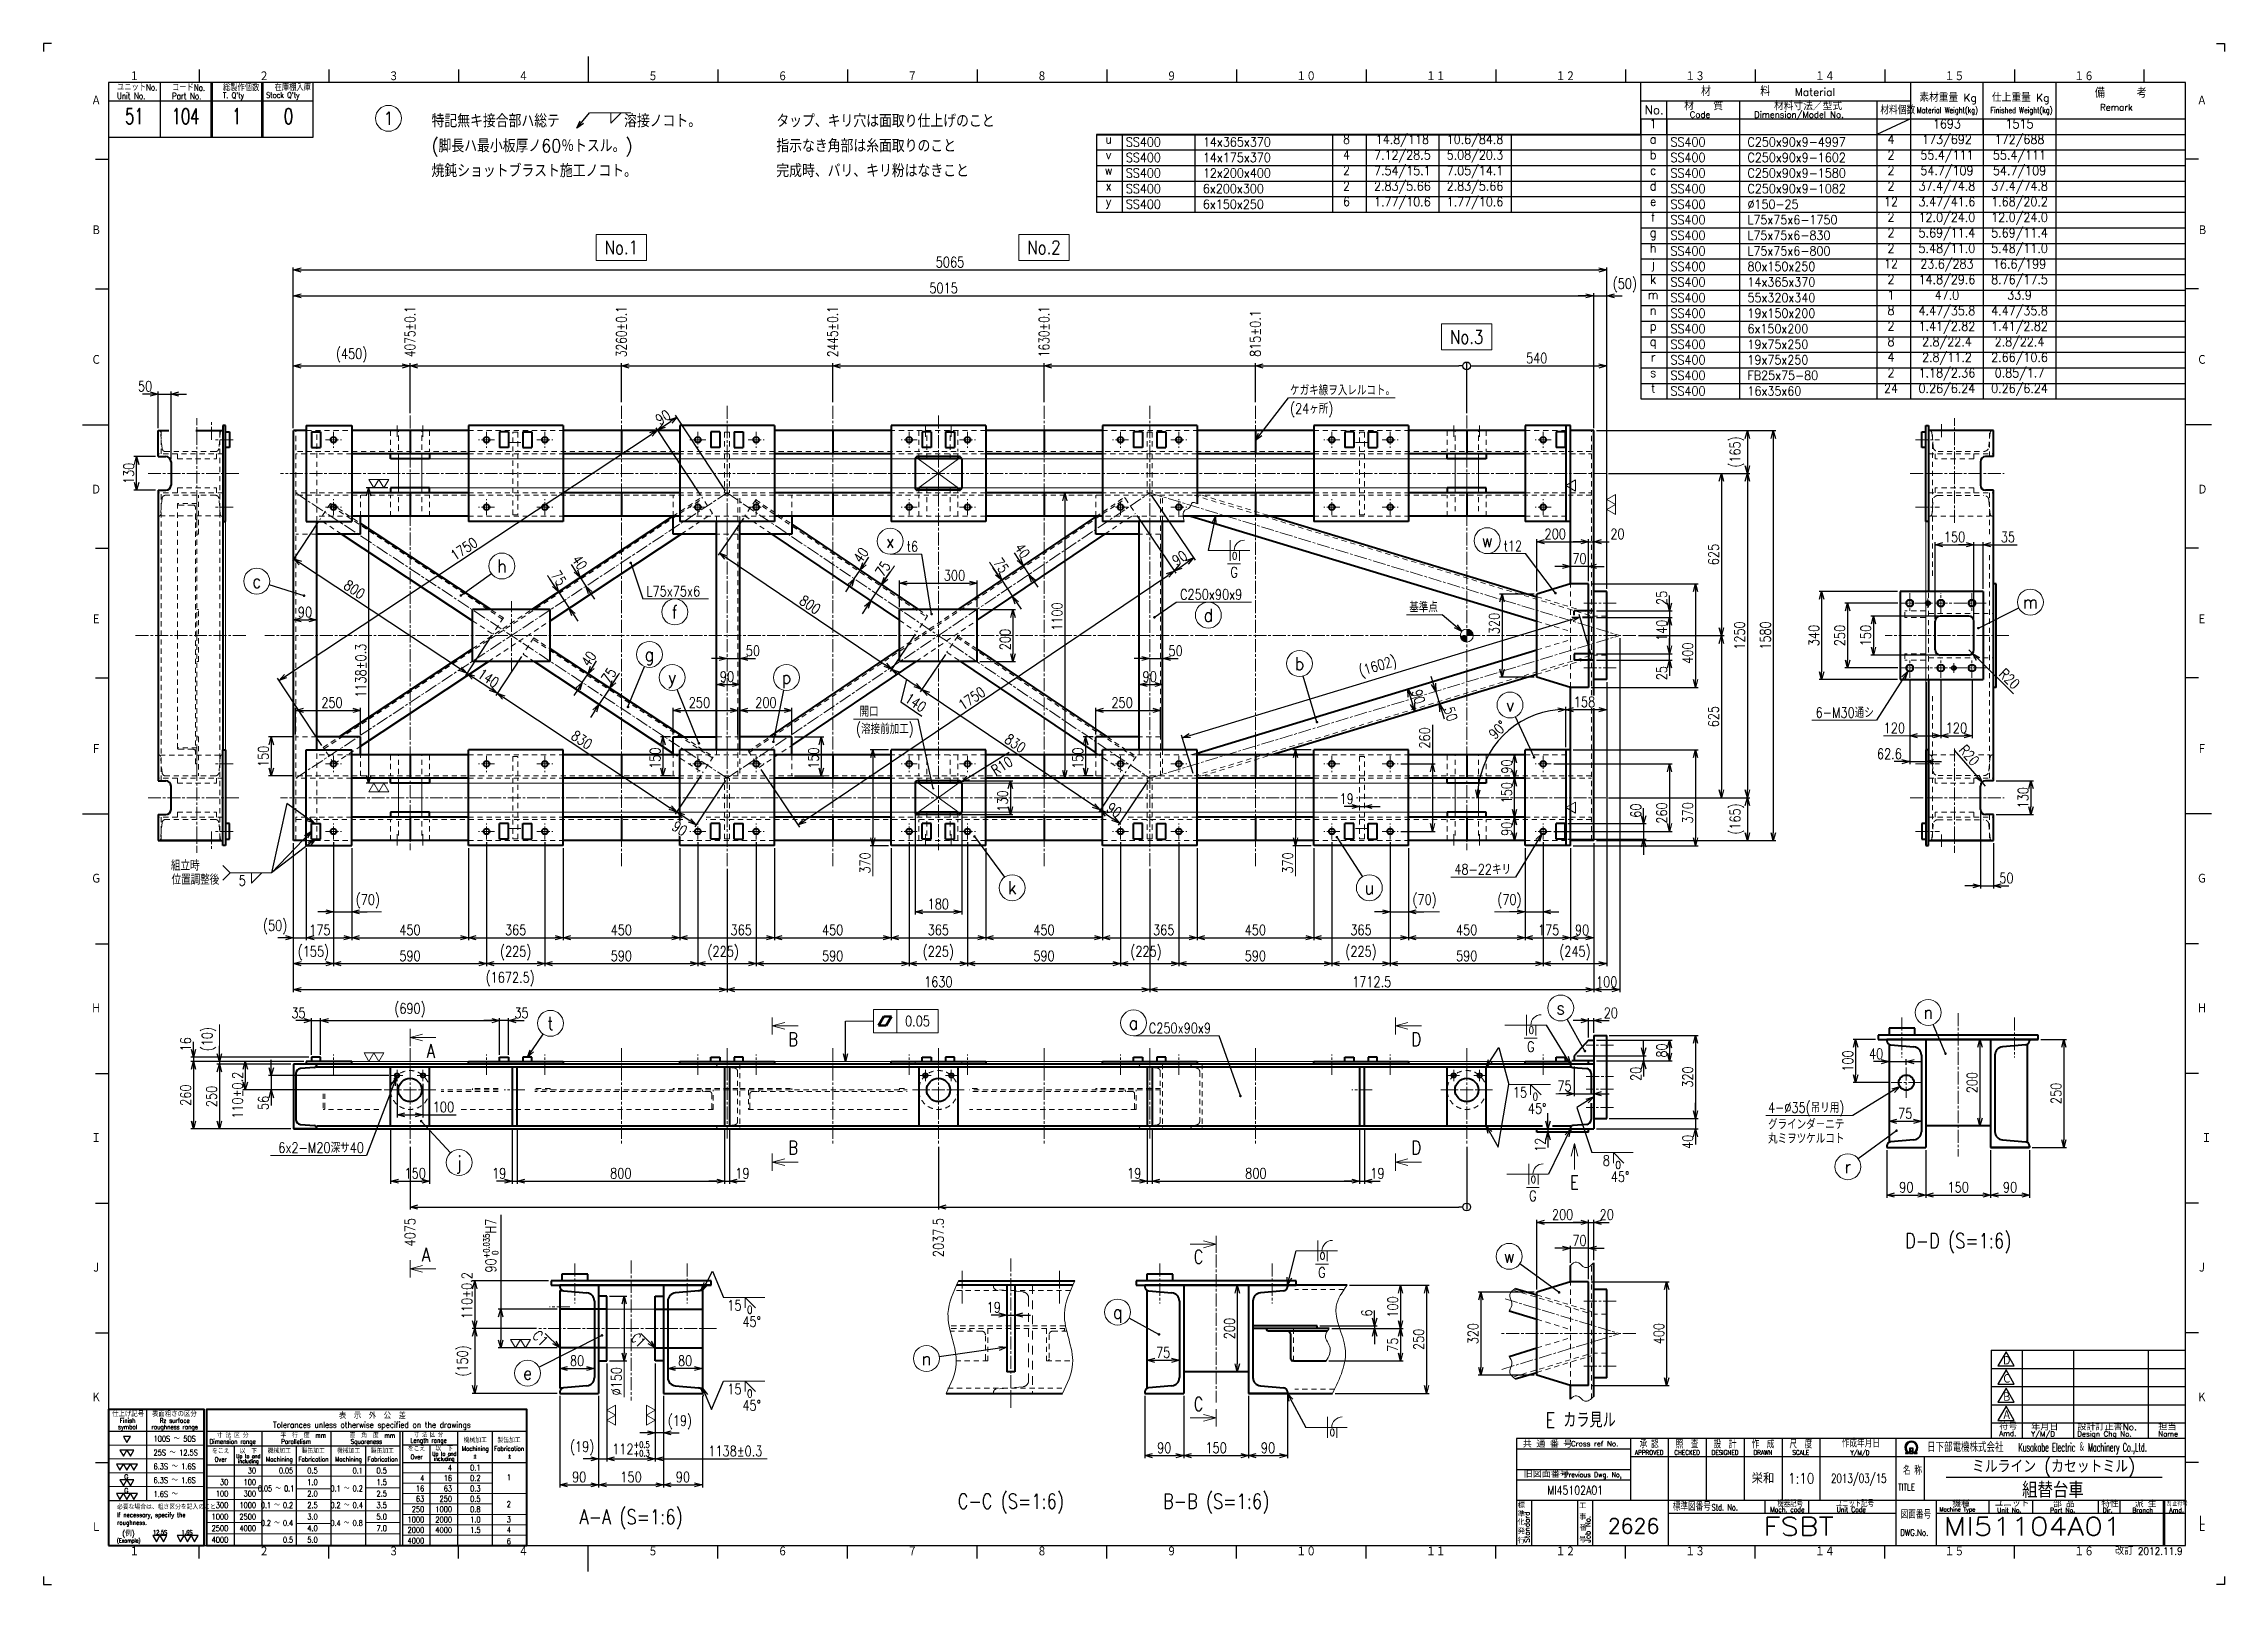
# Model space of a CAD drawing. Header units: millimetres. Extents: x 0 to 8410, y 0 to 5940.
import ezdxf
from ezdxf.enums import TextEntityAlignment as Align

# ---------------------------------------------------------------- set-up
doc = ezdxf.new("R2010")
doc.units = ezdxf.units.MM
doc.header["$LTSCALE"] = 10
doc.linetypes.add('GEN7A', pattern=[7.5, 5, -0.75, 1, -0.75])
doc.linetypes.add('HIDDEN2', pattern=[3.5, 2, -1.5])
doc.layers.get('0').update_dxf_attribs({"lineweight": 20})
doc.layers.get('DEFPOINTS').update_dxf_attribs({"color": 253})
for name, color, linetype, lineweight in [('2', 5, 'Continuous', 40), ('3A', 6, 'HIDDEN2', 20), ('4', 3, 'Continuous', 13), ('5', 3, 'Continuous', 13), ('6', 7, 'Continuous', 50), ('7A', 4, 'GEN7A', 13), ('8', 1, 'Continuous', 13)]:
    doc.layers.add(name, color=color, linetype=linetype, lineweight=lineweight)
doc.layers.add('RAHM2', color=1, linetype='Continuous')
doc.layers.add('RAHM3', color=52, linetype='Continuous')
doc.styles.add('DIMENSION', font='romans.shx', dxfattribs={"width": 0.8, "bigfont": 'extfont2.shx'})
doc.styles.get("Standard").update_dxf_attribs({"font": 'romans.shx', "width": 0.8, "bigfont": 'extfont2.shx'})
doc.dimstyles.new('GEN-ISO$0', dxfattribs={"dimscale": 10, "dimtxt": 4, "dimasz": 3, "dimexe": 1, "dimexo": 1, "dimgap": 1, "dimtad": 3, "dimrnd": 0.01, "dimdsep": 46, "dimtxsty": 'Standard', "dimblk": 'OPEN30', "dimcen": 0, "dimclrt": 7, "dimazin": 2, "dimtp": 0.1, "dimtm": 0.1, "dimtfac": 0.6, "dimtmove": 2, "dimatfit": 3, "dimldrblk": 'OPEN30', "dimfxl": 1, "dimarcsym": 0})
doc.dimstyles.new('GEN-ISO$2', dxfattribs={"dimscale": 10, "dimtxt": 4, "dimasz": 3, "dimexe": 1, "dimexo": 1, "dimgap": 1, "dimtad": 3, "dimrnd": 0.01, "dimdsep": 46, "dimtxsty": 'Standard', "dimblk": 'OPEN30', "dimcen": 0, "dimclrt": 7, "dimazin": 2, "dimtp": 0.1, "dimtm": 0.1, "dimtfac": 0.6, "dimtmove": 2, "dimatfit": 3, "dimldrblk": 'OPEN30', "dimfxl": 1, "dimarcsym": 0})
doc.dimstyles.new('GEN-ISO$4', dxfattribs={"dimscale": 10, "dimtxt": 4, "dimasz": 3, "dimexe": 1, "dimexo": 1, "dimgap": 1, "dimtad": 1, "dimtoh": 1, "dimrnd": 0.01, "dimdsep": 46, "dimtxsty": 'Standard', "dimblk": 'OPEN30', "dimcen": 0, "dimclrt": 7, "dimazin": 2, "dimtp": 0.1, "dimtm": 0.1, "dimtfac": 0.6, "dimtofl": 0, "dimtmove": 0, "dimatfit": 2, "dimldrblk": 'OPEN30', "dimfxl": 1, "dimarcsym": 0})
doc.dimstyles.new('GEN-ISO$7', dxfattribs={"dimscale": 10, "dimtxt": 4, "dimasz": 3, "dimexe": 1, "dimexo": 1, "dimgap": 1, "dimtad": 3, "dimrnd": 0.01, "dimdsep": 46, "dimtxsty": 'Standard', "dimblk": 'OPEN30', "dimcen": 0, "dimclrt": 7, "dimazin": 2, "dimtp": 0.1, "dimtm": 0.1, "dimtfac": 0.6, "dimtmove": 2, "dimatfit": 3, "dimldrblk": 'OPEN30', "dimfxl": 1, "dimarcsym": 0})

msp = doc.modelspace()

# ---------------------------------------------------------------- texts
at = {"layer": '6', "width": 0.9}
for s, p in [('特記無キ接合部ハ総テ\u3000\u3000\u3000\u3000\u3000溶接ノコト。', (1496.0267, 5617.0179)), ('(脚長ハ最小板厚ノ60％トスル。)', (1496.0267, 5521.0179)), ('焼鈍ショットブラスト施工ノコト。', (1496.0267, 5425.0179))]:
    msp.add_text(s, height=50, dxfattribs=at).set_placement(p)
at = {"layer": '6', "ltscale": 5, "width": 0.8}
for s, height, p in [('No.1', 52.5, (2228.0324, 5154.0733)), ('No.2', 52.5, (3858.0324, 5154.0733)), ('No.3', 52.5, (5488.0324, 4809.4145)), ('G', 40, (4590.9947, 3902.1205)), ('G', 40, (5734.975, 2072.8879)), ('G', 40, (5743.0324, 1497.7843)), ('G', 40, (4929.7034, 1202.6773))]:
    msp.add_text(s, height=height, dxfattribs=at).set_placement(p, align=Align.MIDDLE)
at = {"layer": '6', "ltscale": 5}
for s, width, p in [('4075%%p0.1', 0.75, (1413.0324, 4731.8006)), ('3260%%p0.1', 0.75, (2228.0324, 4731.8006)), ('2445%%p0.1', 0.75, (3043.0324, 4731.8006)), ('1630%%p0.1', 0.75, (3858.0324, 4731.8006)), ('815%%p0.1', 0.8, (4673.0324, 4731.8006))]:
    msp.add_text(s, height=40, rotation=90, dxfattribs=dict(at, width=width)).set_placement(p, align=Align.MIDDLE_LEFT)
at = {"layer": '6', "ltscale": 5, "width": 0.8}
for s, height, p in [('ケガキ線ヲ入レルコト。', 40, (4806.9621, 4584.1305)), ('(24ヶ所)', 40, (4806.9621, 4513.1683)), ('t6', 40, (3328.4626, 3981.5317)), ('t12', 40, (5630.2032, 3983.7117)), ('L75x75x6', 40, (2324.8927, 3808.9234)), ('C250x90x9', 40, (4382.6381, 3796.5815)), ('開口', 40, (3146.6897, 3345.0641)), ('(溶接前加工)', 40, (3133.1759, 3278.4026)), ('48-22キリ', 40, (5440.3174, 2736.9458)), ('C250x90x9', 40, (4262.1202, 2124.4744)), ('45%%D', 40, (5724.006, 1814.3386)), ('0', 30, (5742.1876, 1864.9397)), ('4-%%c35(吊リ用)', 40, (6650.0369, 1818.1745)), ('グラインダ－ニテ', 40, (6650.0369, 1754.0266)), ('丸ミヲツケルコト', 40, (6650.0369, 1699.2094)), ('0', 30, (6061.9331, 1601.9352)), ('45%%D', 40, (6043.7516, 1551.3341)), ('45%%D', 40, (2694.7971, 992.9922)), ('0', 30, (2712.9786, 1043.5933)), ('45%%D', 40, (2694.7971, 670.0473)), ('0', 30, (2712.9786, 720.6484))]:
    msp.add_text(s, height=height, dxfattribs=at).set_placement(p)
at = {"layer": '6', "width": 0.85}
for p in [(4593.2513, 3965.585), (5737.2315, 2136.3525), (5745.289, 1561.2489), (4931.96, 1266.1418), (4969.6325, 585.266)]:
    msp.add_text('0', height=28, dxfattribs=at).set_placement(p, align=Align.MIDDLE_CENTER)
at = {"layer": '6', "ltscale": 5, "width": 0.8}
for s, p in [('基準点', (5376.6517, 3747.6584)), ('6-M30通シ', (7058.0042, 3341.1375)), ('組立時', (601.6631, 2751.8649)), ('位置調整後', (677.5156, 2697.2511)), ('5', (779.6598, 2693.3175)), ('15', (5720.8588, 1877.0412)), ('6x2-M20深サ40', (1235.0895, 1663.5435)), ('8', (6040.6043, 1614.0367)), ('15', (2691.6499, 1055.6948)), ('15', (2691.6499, 732.7499))]:
    msp.add_text(s, height=40, dxfattribs=at).set_placement(p, align=Align.RIGHT)
at = {"layer": '6', "width": 0.8}
msp.add_text('0.05', height=40, dxfattribs=at).set_placement((3369.9055, 2171.6915), align=Align.MIDDLE)
for s, height, p in [('B', 52.5, (2890.1623, 2075.1872)), ('D', 52.5, (5293.6401, 2075.1872)), ('A', 52.5, (1493.5741, 2030.5101)), ('B', 52.5, (2890.1623, 1657.4583)), ('D', 52.5, (5293.6401, 1657.4583)), ('E', 52.5, (5903.4847, 1523.4801)), ('D-D (S=1:6)', 57.5, (7383.4072, 1296.207)), ('A', 52.5, (1474.6868, 1244.3935)), ('C', 52.5, (4453.8679, 1236.5222)), ('C', 52.5, (4453.8679, 668.7818)), ('E カラ見ル', 57.5, (5927.2528, 604.7339)), ('C-C (S=1:6)', 57.5, (3730.1062, 291.781)), ('B-B (S=1:6)', 57.5, (4521.7283, 291.781)), ('A-A (S=1:6)', 57.5, (2265.5088, 231.5797))]:
    msp.add_text(s, height=height, dxfattribs=at).set_placement(p, align=Align.CENTER)
at = {"layer": '6', "ltscale": 5, "width": 0.8}
for s, p in [('4075', (1413.0324, 1412.4449)), ('2037.5', (3450.5324, 1412.4449))]:
    msp.add_text(s, height=40, rotation=90, dxfattribs=at).set_placement(p, align=Align.MIDDLE_RIGHT)
at = {"layer": '6'}
for width, p in [(0.8, (1915.2277, 949.2189)), (0.7, (2293.3744, 941.9048))]:
    msp.add_text('C1', height=40, rotation=315, dxfattribs=dict(at, width=width)).set_placement(p, align=Align.MIDDLE)

# ---------------------------------------------------------------- blocks, each defined once
blk = doc.blocks.new('1A1ブヒン')
at = {"layer": '2'}
for points in [[(25, 15), (61.89, 15), (61.89, 67.4), (25, 67.4)], [(62.78, 15), (186.34, 15), (186.34, 67.4), (62.78, 67.4)]]:
    blk.add_lwpolyline(points, close=True, dxfattribs=at)
at = {"layer": '4'}
for p, q in [((25, 53.68), (61.89, 53.68)), ((25, 48.35), (61.89, 48.35)), ((25, 43.02), (61.89, 43.02)), ((138.34, 43), (173, 43)), ((25, 37.68), (61.89, 37.68)), ((62.78, 41.67), (137.45, 41.67)), ((62.78, 37.22), (84.12, 37.22)), ((97.45, 36.78), (110.78, 36.78)), ((124.12, 37.22), (137.45, 37.22)), ((138.34, 39), (173, 39)), ((138.34, 35), (186.34, 35)), ((62.78, 32.78), (137.45, 32.78)), ((62.78, 28.33), (137.45, 28.33)), ((138.34, 31), (173, 31)), ((138.34, 27), (186.34, 27)), ((62.78, 23.89), (84.12, 23.89)), ((62.78, 19.44), (137.45, 19.44)), ((97.45, 23.44), (110.78, 23.44)), ((124.12, 23.89), (137.45, 23.89)), ((138.34, 23), (186.34, 23)), ((138.34, 19), (186.34, 19))]:
    blk.add_line(p, q, dxfattribs=at)
at = {"layer": 'RAHM2', "color": 5, "linetype": 'Continuous'}
for p, q in [((3, 594), (0, 594)), ((0, 594), (0, 591)), ((210, 589), (210, 579)), ((838, 594), (841, 594)), ((841, 594), (841, 591)), ((60, 584), (60, 579)), ((110, 584), (110, 579)), ((160, 584), (160, 579)), ((260, 584), (260, 579)), ((310, 584), (310, 579)), ((360, 584), (360, 579)), ((410, 584), (410, 579)), ((460, 584), (460, 579)), ((510, 584), (510, 579)), ((560, 584), (560, 579)), ((610, 584), (610, 579)), ((660, 584), (660, 579)), ((710, 584), (710, 579)), ((760, 584), (760, 579)), ((810, 584), (810, 579)), ((826, 579), (25, 579)), ((25, 579), (25, 15)), ((104, 558), (104, 579)), ((826, 15), (826, 579)), ((25, 558), (64.5, 558)), ((64.5, 558), (104, 558)), ((20, 549.5), (25, 549.5)), ((831, 549.5), (826, 549.5)), ((20, 499.5), (25, 499.5)), ((831, 499.5), (826, 499.5)), ((15, 447), (25, 447)), ((836, 447), (826, 447)), ((20, 399.5), (25, 399.5)), ((831, 399.5), (826, 399.5)), ((20, 349.5), (25, 349.5)), ((831, 349.5), (826, 349.5)), ((15, 297), (25, 297)), ((836, 297), (826, 297)), ((20, 247), (25, 247)), ((831, 247), (826, 247)), ((20, 197), (25, 197)), ((831, 197), (826, 197)), ((20, 147), (25, 147)), ((831, 147), (826, 147)), ((20, 97), (25, 97)), ((831, 97), (826, 97)), ((20, 47), (25, 47)), ((831, 47), (826, 47)), ((25, 15), (826, 15)), ((60, 10), (60, 15)), ((110, 10), (110, 15)), ((160, 10), (160, 15)), ((210, 5), (210, 15)), ((260, 10), (260, 15)), ((310, 10), (310, 15)), ((360, 10), (360, 15)), ((410, 10), (410, 15)), ((460, 10), (460, 15)), ((510, 10), (510, 15)), ((560, 10), (560, 15)), ((610, 10), (610, 15)), ((660, 10), (660, 15)), ((710, 10), (710, 15)), ((760, 10), (760, 15)), ((0, 3), (0, 0)), ((0, 0), (3, 0)), ((841, 0), (838, 0)), ((841, 3), (841, 0))]:
    blk.add_line(p, q, dxfattribs=at)
at = {"layer": 'RAHM2', "color": 7, "linetype": 'Continuous'}
for p, q in [((25, 572), (64.5, 572)), ((45, 579), (45, 558)), ((64.5, 579), (64.5, 558)), ((64.5, 572), (104, 572)), ((65, 579), (65, 558)), ((84, 579), (84, 558)), ((84.5, 579), (84.5, 558)), ((616, 559), (616, 579)), ((616, 572), (720, 572)), ((626, 559), (626, 572)), ((654, 572), (654, 559)), ((707, 572), (707, 559)), ((720, 579), (720, 559)), ((748, 559), (748, 579)), ((776, 579), (776, 559)), ((616, 565), (826, 565)), ((720, 565), (707, 559)), ((616, 559), (826, 559)), ((751, 90.26), (826, 90.26)), ((751, 90.26), (751, 56.26)), ((763, 90.26), (763, 56.26)), ((782.8, 90.26), (782.8, 56.26)), ((811.6, 90.26), (811.6, 56.26)), ((826, 56.26), (826, 90.26)), ((751, 83.26), (826, 83.26)), ((751, 76.26), (826, 76.26)), ((39.67, 67.4), (39.67, 32.35)), ((751, 69.26), (826, 69.26)), ((25, 59.02), (61.89, 59.02)), ((62.78, 59.02), (186.34, 59.02)), ((84.12, 59.02), (84.12, 15)), ((110.78, 59.02), (110.78, 15)), ((137.45, 15), (137.45, 59.02)), ((138.34, 59.02), (138.34, 15)), ((159.67, 59.02), (159.67, 15)), ((173, 59.02), (173, 15)), ((751, 62.26), (826, 62.26)), ((62.78, 53.37), (137.45, 53.37)), ((73.45, 53.37), (73.45, 15)), ((97.45, 53.37), (97.45, 15)), ((124.12, 53.37), (124.12, 15)), ((138.34, 53.81), (159.67, 53.81)), ((149, 56.35), (149, 56.32)), ((149, 53.81), (149, 15)), ((568.05, 52.26), (611.93, 52.26)), ((611.93, 56.26), (611.93, 32.42)), ((626.55, 56.26), (626.55, 15)), ((641.18, 56.26), (641.18, 32.42)), ((655.8, 56.26), (655.8, 32.42)), ((670.43, 56.26), (670.43, 32.42)), ((685.05, 56.26), (685.05, 32.42)), ((714.3, 56.26), (714.3, 15)), ((62.78, 46.11), (137.45, 46.11)), ((138.34, 47), (186.34, 47)), ((568.05, 44.34), (611.93, 44.34)), ((611.93, 49.26), (826, 49.26)), ((685.05, 49.26), (685.05, 32.42)), ((714.3, 49.26), (714.3, 49.26)), ((725.17, 49.26), (725.17, 32.42)), ((568.05, 40.34), (611.93, 40.34)), ((25, 32.35), (61.89, 32.35)), ((568.05, 32.42), (826, 32.42)), ((573.77, 32.42), (573.77, 15)), ((591.59, 32.42), (591.59, 15)), ((597.3, 32.42), (597.3, 15)), ((626.55, 27.42), (714.3, 27.42)), ((663.73, 32.42), (663.73, 27.42)), ((680.59, 32.42), (680.59, 27.42)), ((729.82, 32.42), (729.82, 15)), ((729.82, 27.42), (826, 27.42)), ((750.15, 32.42), (750.15, 27.42)), ((767, 32.42), (767, 27.42)), ((792.29, 32.42), (792.29, 27.42)), ((800.72, 32.42), (800.72, 27.42)), ((817.57, 15), (817.57, 32.42)), ((818.07, 15), (818.07, 32.42))]:
    blk.add_line(p, q, dxfattribs=at)
at = {"layer": 'RAHM2', "color": 3, "linetype": 'Continuous'}
blk.add_line((733.73, 41.35), (817.03, 41.35), dxfattribs=at)
at = {"layer": 'RAHM2', "color": 7, "linetype": 'Continuous'}
for points in [[(756.79, 89.67), (753.65, 84.23), (759.92, 84.23)], [(756.79, 82.67), (753.65, 77.23), (759.92, 77.23)], [(756.79, 75.67), (753.65, 70.23), (759.92, 70.23)], [(756.79, 68.67), (753.65, 63.23), (759.92, 63.23)], [(30.76, 49.4), (32.11, 51.73), (29.41, 51.73), (30.76, 49.4)], [(32.11, 54.73), (33.46, 57.06), (30.77, 57.06), (32.11, 54.73)], [(33.45, 49.4), (34.8, 51.73), (32.11, 51.73), (33.45, 49.4)], [(29.42, 44.06), (30.77, 46.4), (28.07, 46.4), (29.42, 44.06)], [(32.11, 44.06), (33.46, 46.4), (30.77, 46.4), (32.11, 44.06)], [(34.81, 44.06), (36.15, 46.4), (33.46, 46.4), (34.81, 44.06)], [(29.42, 32.68), (30.77, 35.01), (28.07, 35.01), (29.42, 32.68)], [(30.76, 38.01), (32.11, 40.34), (29.41, 40.34), (30.76, 38.01)], [(32.11, 32.68), (33.46, 35.01), (30.77, 35.01), (32.11, 32.68)], [(33.45, 38.01), (34.8, 40.34), (32.11, 40.34), (33.45, 38.01)], [(34.81, 32.68), (36.15, 35.01), (33.46, 35.01), (34.81, 32.68)], [(43.48, 16.45), (44.83, 18.79), (42.14, 18.79), (43.48, 16.45)], [(46.18, 16.45), (47.52, 18.79), (44.83, 18.79), (46.18, 16.45)], [(52.85, 16.45), (54.2, 18.79), (51.5, 18.79), (52.85, 16.45)], [(55.55, 16.45), (56.89, 18.79), (54.2, 18.79), (55.55, 16.45)], [(58.24, 16.45), (59.59, 18.79), (56.89, 18.79), (58.24, 16.45)]]:
    blk.add_lwpolyline(points, close=True, dxfattribs=at)
at = {"layer": 'RAHM2', "color": 5, "linetype": 'Continuous'}
blk.add_lwpolyline([(826, 56.26), (568.05, 56.26), (568.05, 15)], dxfattribs=at)
at = {"layer": 'RAHM2', "color": 7, "linetype": 'Continuous'}
for points in [[(718.02, 50.4), (719.22, 50.4), (719.22, 51.01)], [(718.02, 50.58), (718.97, 50.58), (718.97, 50.91)], [(718.72, 50.82), (718.72, 50.75), (718.02, 50.75), (718.02, 50.4)], [(719.62, 52.51), (719.62, 50.4), (720.92, 50.4), (720.92, 52.51), (719.62, 52.51)], [(719.77, 52.36), (719.77, 51.53), (720.77, 51.53), (720.77, 52.36), (719.77, 52.36)], [(720.77, 51.38), (720.77, 50.55), (719.77, 50.55), (719.77, 51.38), (720.77, 51.38)], [(721.32, 50.98), (721.32, 50.4), (722.58, 50.4), (722.58, 50.75), (721.85, 50.75), (721.85, 50.8)], [(721.57, 50.87), (721.57, 50.58), (722.58, 50.58)]]:
    blk.add_lwpolyline(points, dxfattribs=at)
for radius, start, end in [(2.5, 308.27062, 230.89517), (2.28, 303.99488, 234.40132), (2.06, 299.8294, 238.47562)]:
    blk.add_arc((720.3, 52.76), radius, start, end, dxfattribs=at)
at = {"layer": '4', "width": 0.9}
blk.add_text('改訂 2012.11.9', height=2.8, dxfattribs=at).set_placement((824.91, 11.44), align=Align.RIGHT)
at = {"layer": 'RAHM2', "color": 5, "linetype": 'Continuous'}
for s, height, p in [('１', 3.31, (33.1, 579.6)), ('２', 3.31, (83.1, 579.6)), ('３', 3.31, (133.1, 579.6)), ('４', 3.31, (183.1, 579.6)), ('５', 3.31, (233.1, 579.6)), ('６', 3.31, (283.1, 579.6)), ('７', 3.31, (333.1, 579.6)), ('８', 3.31, (383.1, 579.6)), ('９', 3.31, (433.1, 579.6)), ('１０', 3.311, (483.1, 579.6)), ('１１', 3.311, (533.1, 579.6)), ('１２', 3.311, (583.1, 579.6)), ('１３', 3.311, (633.1, 579.6)), ('１４', 3.311, (683.1, 579.6)), ('１５', 3.311, (733.1, 579.6)), ('１６', 3.311, (783.1, 579.6)), ('Ａ', 3.31, (18.36, 570.24)), ('Ａ', 3.31, (830.43, 570.24)), ('Ｂ', 3.31, (18.36, 520.24)), ('Ｂ', 3.31, (830.65, 520.24)), ('Ｃ', 3.31, (18.36, 470.24)), ('Ｃ', 3.31, (830.43, 470.24)), ('Ｄ', 3.31, (18.36, 420.24)), ('Ｄ', 3.31, (830.65, 420.24)), ('Ｅ', 3.31, (18.36, 370.24)), ('Ｅ', 3.31, (830.43, 370.24)), ('Ｆ', 3.31, (18.36, 320.24)), ('Ｆ', 3.31, (830.43, 320.24)), ('Ｇ', 3.31, (18.36, 270.24)), ('Ｇ', 3.31, (830.43, 270.24)), ('Ｈ', 3.31, (18.36, 220.24)), ('Ｈ', 3.31, (830.43, 220.24)), ('Ｉ', 3.31, (18.36, 170.24)), ('Ｉ', 3.31, (832.19, 170.24)), ('Ｊ', 3.31, (18.36, 120.24)), ('Ｊ', 3.31, (830.43, 120.24)), ('Ｋ', 3.31, (18.36, 70.24)), ('Ｋ', 3.31, (830.43, 70.24)), ('Ｌ', 3.31, (830.43, 22.74)), ('Ｌ', 3.31, (18.36, 20.24)), ('Ｌ', 3.31, (830.43, 20.24)), ('１', 3.31, (33.1, 10.87)), ('２', 3.31, (83.1, 10.87)), ('３', 3.31, (133.1, 10.87)), ('４', 3.31, (183.1, 10.87)), ('５', 3.31, (233.1, 10.87)), ('６', 3.31, (283.1, 10.87)), ('７', 3.31, (333.1, 10.87)), ('８', 3.31, (383.1, 10.87)), ('９', 3.31, (433.1, 10.87)), ('１０', 3.311, (483.1, 10.87)), ('１１', 3.311, (533.1, 10.87)), ('１２', 3.311, (583.1, 10.87)), ('１３', 3.311, (633.1, 10.87)), ('１４', 3.311, (683.1, 10.87)), ('１５', 3.311, (733.1, 10.87)), ('１６', 3.311, (783.1, 10.87))]:
    blk.add_text(s, height=height, dxfattribs=at).set_placement(p)
at = {"layer": 'RAHM2', "color": 7, "linetype": 'Continuous'}
for s, height, width, p in [('ユニットNo.', 2.5, 0.8, (28.29, 575.92)), ('Unit No.', 2.5, 0.8, (28.29, 572.64)), ('コードNo.', 2.5, 0.8, (49.52, 575.81)), ('Part No.', 2.5, 0.8, (49.52, 572.53)), ('総製作個数', 2.5, 0.8, (69.17, 575.72)), ("T. Q'ty", 2.2, 0.8, (69.17, 572.96)), ("Stock Q'ty", 2.2, 0.8, (85.8, 573.06)), ('在庫棚入庫', 2.5, 0.8, (89.08, 575.82)), ('材料個数', 3, 0.8, (708.32, 566.79)), ('Material Weight(kg)', 2.2, 0.68, (722.37, 567.25)), ('Finished Weight(kg)', 2.2, 0.68, (750.74, 567.25)), ('25S ～ 12.5S', 2.2222, 0.8, (42.38, 49.69)), ('100S ～ 50S', 2.222, 0.8, (42.38, 55.03)), ('作成年月日', 3, 0.7, (693.49, 52.82)), ('Y/M/D', 1.8, 0.8, (696.79, 49.87)), ('Kusakabe Electric ＆ Machinery Co.,Ltd.', 3.3108, 0.5, (761.56, 51.19)), ('6.3S ～ 1.6S', 2.2222, 0.8, (42.38, 44.36)), ('0.1', 2.222, 0.8, (164.48, 43.86)), ('0.2', 2.222, 0.8, (164.48, 39.86)), ('1', 2.22, 0.8, (178.61, 40.16)), ('Previous Dwg. No,', 2, 0.9, (586.53, 41.31)), ('名 称', 3, 0.7, (717.06, 42.33)), ('6.3S ～ 1.6S', 2.2222, 0.8, (42.38, 39.03)), ('1.6S ～ ', 2.222, 0.8, (42.38, 33.69)), ('0.3', 2.222, 0.8, (164.48, 35.86)), ('0.5', 2.222, 0.8, (164.48, 31.86)), ('TITLE', 2.5, 0.8, (715.18, 36.25)), ('必要な場合は、粗さ区分を記入のこと', 1.7778, 0.9, (28.31, 28.95)), ('If necessary, specify the', 1.7778, 0.8, (28.31, 25.9)), ('0.8', 2.222, 0.8, (164.48, 27.86)), ('1.0', 2.222, 0.8, (164.48, 23.86)), ('2', 2.22, 0.8, (178.61, 29.8)), ('3', 2.22, 0.8, (178.61, 23.94)), ('標準図番号', 3, 0.7, (628.26, 28.44)), ('Std. No.', 2.5, 0.7, (643.23, 28.44)), ('Mach. code', 2, 0.7, (665.86, 27.83)), ('機器記号', 2.5, 0.7, (668.65, 29.77)), ('ユニット記号', 2.5, 0.7, (691.14, 29.85)), ('Unit Code', 2, 0.7, (691.45, 27.83)), ('図面番号', 3, 0.7, (716.15, 25.37)), ('Machine Type', 1.7, 0.9, (731.15, 28.05)), ('訂正符号', 2, 0.7, (818.96, 30.16)), ('(Example)', 1.524, 0.8, (28.22, 16.1)), ('roughness.', 1.778, 0.8, (28.31, 22.94)), ('(例)', 2.032, 0.9, (30.33, 18.61)), ('12.5S', 1.6, 0.8, (42.19, 19.27)), ('1.6S', 1.6, 0.8, (53.16, 19.27)), ('1.5', 2.222, 0.8, (164.48, 19.86)), ('4', 2.22, 0.8, (178.61, 19.94)), ('6', 2.22, 0.8, (178.61, 15.5))]:
    blk.add_text(s, height=height, dxfattribs=dict(at, width=width)).set_placement(p)
for s, height, p in [('材\u3000\u3000\u3000\u3000\u3000料', 3.311, (639.18, 573.82)), ('Material', 3, (675.34, 573.82)), ('素材重量 Kg', 3, (723.35, 571.63)), ('仕上重量 Kg', 3, (751.35, 571.63)), ('備     考', 3.311, (791.08, 573.21)), ('No.', 3.311, (617.5, 566.82)), ('材\u3000\u3000質', 3, (632.68, 568.39)), ('Code', 2.4, (634.82, 565.45)), ('Dimension/Model No.', 2.4, (659.65, 565.45)), ('材料寸法／型式', 3, (667.33, 568.39)), ('Remark', 2.5, (793.03, 568.16)), ('Ｄ', 3.2, (755.23, 84.47)), ('Ｃ', 3.2, (755.23, 77.47)), ('Ｂ', 3.2, (755.23, 70.47)), ('Amd.', 2, (754.17, 57.2)), ('符号', 2.5, (754.17, 59.63)), ('Ａ', 3.2, (755.23, 63.47)), ('Y/M/D', 2, (766.49, 56.97)), ('年月日', 2.5, (766.49, 59.4)), ('設計訂正書No.', 2.5, (784.29, 59.44)), ('Design Chg No.', 2, (784.29, 57.01)), ('担当', 2.5, (815.5, 59.44)), ('Name', 2, (815.5, 57.01)), ('共 通 番 号', 2.5, (570.44, 52.79)), ('Cross ref No.', 2, (589.05, 53.23)), ('旧図面番号', 2.5, (570.76, 41.21)), ('標', 2, (568.44, 29.43)), ('準', 2, (568.47, 26.11)), ('工', 2, (592.15, 29.24)), ('事', 2, (592.17, 24.92)), ('機種', 2.4, (736.08, 29.76)), ('ユニット', 2.4, (752.39, 29.96)), ('Unit No.', 1.7, (753.39, 27.76)), ('Part No.', 1.7, (773.81, 27.76)), ('部 品', 2.4, (774.93, 29.79)), ('特性', 2.4, (793.55, 29.78)), ('Dir.', 1.7, (794.09, 27.76)), ('Branch', 1.7, (805.51, 27.76)), ('派 生', 2.4, (806.46, 29.72)), ('Amd.', 1.7, (819.74, 27.76)), ('化', 2, (568.37, 22.95)), ('行', 2, (568.43, 15.82)), ('行', 2, (568.46, 15.82)), ('発', 2, (568.46, 19.47)), ('号', 2, (592.11, 16.28)), ('番', 2, (592.31, 20.76))]:
    blk.add_text(s, height=height, dxfattribs=at).set_placement(p)
for s, height, width, p in [('仕上げ記号', 1.956, 0.9, (32.58, 64.69)), ('symbol', 1.778, 0.8, (32.39, 59.78)), ('Finish', 1.778, 0.8, (32.39, 62.28)), ('roughness range', 1.7778, 0.8, (50.55, 59.78)), ('表面粗さの区分', 1.956, 0.9, (50.44, 64.69)), ('Rz surface', 1.778, 0.8, (50.55, 62.28)), ('Tolerances unless otherwise specified on the drawings', 2.2857, 0.9, (126.61, 60.36)), ('表\u3000示\u3000外\u3000公\u3000差', 2.286, 0.9, (126.81, 63.87)), ('Dimension range', 1.7778, 0.8, (72.91, 54.19)), ('をこえ', 1.778, 0.9, (68.29, 50.49)), ('寸 法 区 分', 1.778, 0.9, (72.91, 56.54)), ('以\u3000下', 1.778, 0.9, (78.96, 50.49)), ('機械加工', 1.778, 0.9, (90.92, 50.59)), ('Parallelism', 1.7778, 0.8, (97.36, 54.19)), ('平\u3000行\u3000度\u3000mm', 1.778, 0.9, (100.13, 56.54)), ('製缶加工', 1.778, 0.9, (103.94, 50.59)), ('機械加工', 1.778, 0.9, (117.58, 50.59)), ('Squareness', 1.778, 0.8, (124.45, 54.19)), ('直\u3000角\u3000度\u3000mm', 1.778, 0.9, (126.79, 56.54)), ('製缶加工', 1.778, 0.9, (130.6, 50.59)), ('をこえ', 1.778, 0.9, (143.84, 51.44)), ('Length range', 1.7778, 0.8, (148.46, 54.63)), ('寸 法 区 分', 1.778, 0.8, (148.46, 56.76)), ('Up to and', 1.524, 0.8, (154.5, 49.6)), ('以\u3000下', 1.778, 0.9, (154.51, 51.44)), ('Machining', 1.778, 0.8, (166.47, 51.47)), ('機械加工', 1.778, 0.9, (166.47, 54.67)), ('Fabrication', 1.7778, 0.8, (179.52, 51.47)), ('製缶加工', 1.778, 0.9, (179.47, 54.67)), ('Over', 1.778, 0.8, (68.29, 47.28)), ('Up to and', 1.524, 0.8, (78.94, 48.65)), ('including', 1.524, 0.8, (78.96, 46.72)), ('Machining', 1.778, 0.8, (90.92, 47.37)), ('Fabrication', 1.7778, 0.8, (104.08, 47.37)), ('Machining', 1.778, 0.8, (117.58, 47.37)), ('Fabrication', 1.7778, 0.8, (130.75, 47.37)), ('Over', 1.778, 0.8, (143.84, 48.23)), ('including', 1.524, 0.8, (154.51, 47.67)), ('%%P', 1.778, 0.9, (166.37, 48.6)), ('%%P', 1.778, 0.9, (179.7, 48.6))]:
    blk.add_text(s, height=height, dxfattribs=dict(at, width=width)).set_placement(p, align=Align.CENTER)
for s, height, width, p in [('APPROVED', 1.8, 0.8, (619.18, 50.85)), ('承 認', 3, 0.7, (619.18, 54.35)), ('CHECKED', 1.8, 0.8, (633.8, 50.85)), ('照  査', 3, 0.7, (633.8, 54.35)), ('DESIGNED', 1.8, 0.8, (648.43, 50.85)), ('設  計', 3, 0.7, (648.43, 54.35)), ('作  成', 3, 0.7, (663.05, 54.35)), ('DRAWN', 1.8, 0.8, (663.05, 50.85)), ('尺  度', 3, 0.7, (677.67, 54.35)), ('SCALE', 1.8, 0.8, (677.67, 50.85)), ('DWG.No.', 2.5, 0.8, (721.41, 19.96))]:
    blk.add_text(s, height=height, dxfattribs=dict(at, width=width)).set_placement(p, align=Align.MIDDLE)
at = {"layer": 'RAHM2', "color": 7, "linetype": 'Continuous', "width": 0.844147}
blk.add_text('日下部電機株式会社', height=3.311, dxfattribs=at).set_placement((726.35, 51.06), (755.79, 51.06), align=Align.FIT)
at = {"layer": 'RAHM2', "color": 7, "linetype": 'Continuous'}
for p in [(32.67, 40.59), (32.67, 35.25)]:
    blk.add_text('G', height=1.78, dxfattribs=at).set_placement(p, align=Align.RIGHT)
for s, height, width, p in [('30', 2.222, 0.8, (81.95, 42.75)), ('0.05', 2.222, 0.7, (96.21, 42.75)), ('0.5', 2.222, 0.8, (105.71, 42.75)), ('0.1', 2.222, 0.7, (123.09, 42.75)), ('0.5', 2.222, 0.8, (132.38, 42.75)), ('4', 2.22, 0.8, (146.78, 39.86)), ('16', 2.222, 0.8, (157.51, 39.86)), ('4', 2.22, 0.8, (157.51, 43.86)), ('100', 2.222, 0.8, (71.23, 33.86)), ('30', 2.222, 0.8, (71.23, 38.31)), ('300', 2.222, 0.8, (81.95, 33.86)), ('100', 2.222, 0.8, (81.95, 38.31)), ('0.05 ～ 0.1', 2.222, 0.7, (96.64, 35.85)), ('2.0', 2.222, 0.8, (105.71, 33.86)), ('1.0', 2.222, 0.8, (105.71, 38.31)), ('0.1 ～ 0.2', 2.222, 0.7, (123.09, 35.85)), ('2.5', 2.222, 0.8, (132.38, 33.86)), ('1.5', 2.222, 0.8, (132.38, 38.31)), ('63', 2.222, 0.8, (146.78, 31.86)), ('16', 2.222, 0.8, (146.78, 35.86)), ('250', 2.222, 0.8, (157.51, 31.86)), ('63', 2.222, 0.8, (157.51, 35.86)), ('1000', 2.222, 0.8, (71.23, 24.97)), ('300', 2.222, 0.8, (71.23, 29.42)), ('2500', 2.222, 0.8, (81.95, 24.97)), ('1000', 2.222, 0.8, (81.95, 29.42)), ('0.1 ～ 0.2', 2.222, 0.7, (96.21, 29.42)), ('2.5', 2.222, 0.8, (105.71, 29.42)), ('3.0', 2.222, 0.8, (105.71, 24.97)), ('0.2 ～ 0.4', 2.222, 0.7, (123.09, 29.42)), ('3.5', 2.222, 0.8, (132.38, 29.42)), ('5.0', 2.222, 0.8, (132.38, 24.97)), ('1000', 2.222, 0.8, (146.78, 23.86)), ('250', 2.222, 0.8, (146.78, 27.86)), ('2000', 2.222, 0.8, (157.51, 23.86)), ('1000', 2.222, 0.8, (157.51, 27.86)), ('2500', 2.222, 0.8, (71.23, 20.53)), ('4000', 2.222, 0.8, (71.23, 16.09)), ('4000', 2.222, 0.8, (81.95, 20.53)), ('0.2 ～ 0.4', 2.222, 0.7, (96.21, 22.53)), ('0.5', 2.222, 0.7, (96.21, 16.09)), ('4.0', 2.222, 0.8, (105.71, 20.53)), ('5.0', 2.222, 0.8, (105.71, 16.09)), ('0.4 ～ 0.8', 2.222, 0.7, (123.09, 22.53)), ('7.0', 2.222, 0.8, (132.38, 20.53)), ('2000', 2.222, 0.8, (146.78, 19.86)), ('4000', 2.222, 0.8, (146.78, 15.74)), ('4000', 2.222, 0.8, (157.51, 19.86))]:
    blk.add_text(s, height=height, dxfattribs=dict(at, width=width)).set_placement(p, align=Align.RIGHT)
for s, p in [('Standard', (573.07, 16.05)), ('Job No.', (596.5, 16.05))]:
    blk.add_text(s, height=2, rotation=90, dxfattribs=at).set_placement(p)
at = {"layer": 'RAHM2', "color": 5, "linetype": 'Continuous', "width": 0.7}
for tag, p in [('HEADER3', (35, 566.01)), ('HEADER4', (54.75, 566)), ('HEADER15', (74.49, 566)), ('HEADER16', (94.43, 566))]:
    blk.add_attdef(tag, text='', height=6, dxfattribs=at).set_placement(p, align=Align.MIDDLE)
at = {"layer": 'RAHM2', "color": 7, "linetype": 'Continuous'}
blk.add_attdef('HEADER5', text='', height=2.5, dxfattribs=at).set_placement((63.69, 559.1), align=Align.BOTTOM_RIGHT)
for tag, height, width, p in [('HEADER25', 3.2, 0.63, (772.91, 86.65)), ('HEADER23', 3.33, 0.8, (797.4, 86.46)), ('HEADER24', 3.5, 0.8, (818.57, 86.49)), ('HEADER22', 3.2, 0.63, (772.91, 79.65)), ('HEADER20', 3.33, 0.8, (797.4, 79.46)), ('HEADER21', 3.5, 0.8, (818.57, 79.49)), ('HEADER19', 3.2, 0.63, (772.91, 72.65)), ('HEADER17', 3.33, 0.8, (797.4, 72.46)), ('HEADER18', 3.5, 0.8, (818.57, 72.49)), ('HEADER11', 3.2, 0.63, (772.91, 65.65)), ('HEADER9', 3.33, 0.8, (797.4, 65.46)), ('HEADER10', 3.5, 0.8, (818.57, 65.49)), ('HEADER7', 3.31, 0.8, (590.63, 48.21)), ('GEN-TITLE-SCA', 4, 0.85, (677.79, 40.85)), ('HEADER1', 5, 0.9, (775.12, 45.15)), ('HEADER14', 3.31, 0.8, (590.63, 36.29)), ('HEADER2', 6, 0.9, (774.89, 36.68))]:
    blk.add_attdef(tag, text='', height=height, dxfattribs=dict(at, width=width)).set_placement(p, align=Align.MIDDLE)
for tag, p in [('HEADER27', (648.45, 41.09)), ('HEADER26', (663.07, 41.09))]:
    blk.add_attdef(tag, text='', height=4, dxfattribs=at).set_placement(p, align=Align.MIDDLE)
at = {"layer": 'RAHM2', "color": 7, "linetype": 'Continuous', "width": 0.7}
blk.add_attdef('GEN-TITLE-DAT', text='', height=3.5, dxfattribs=at).set_placement((700.02, 39.1), align=Align.CENTER)
at = {"layer": 'RAHM2', "color": 5, "linetype": 'Continuous'}
blk.add_attdef('HEADER6', text='', height=5.8, dxfattribs=at).set_placement((623.09, 17.9), align=Align.BOTTOM_RIGHT)
at = {"layer": 'RAHM2', "color": 5, "linetype": 'Continuous', "style": 'DIMENSION', "width": 1.2}
for tag, p in [('HEADER13', (629.56, 16.75)), ('HEADER12', (663.26, 16.72)), ('GEN-TITLE-DWG', (732.79, 16.74))]:
    blk.add_attdef(tag, text='', height=7.02, dxfattribs=at).set_placement(p, align=Align.BOTTOM_LEFT)
at = {"layer": 'RAHM2', "color": 5, "linetype": 'Continuous', "style": 'DIMENSION'}
blk.add_attdef('HEADER8', text='', height=7.02, dxfattribs=at).set_placement((824.55, 16.71), align=Align.BOTTOM_RIGHT)
blk = doc.blocks.new('GENBALLOON1')
blk.add_circle((0, 0), 5)
at = {"flags": 1}
blk.add_attdef('GEN_PARENT', text='', height=2.5, dxfattribs=at).set_placement((0, 0), align=Align.MIDDLE)
blk.add_attdef('REF_NO', text='', height=3.5).set_placement((0, 0), align=Align.MIDDLE)
at = {"color": 7, "flags": 1}
for tag, p in [('5GENINF', (6.43, 0.96)), ('6GENINF', (6.43, 0.63)), ('7GENINF', (6.43, 0.3)), ('8GENINF', (6.43, -0.04)), ('9GENINF', (6.43, -0.37)), ('3GENINF', (6.43, -2.34)), ('4GENINF', (6.43, -2.67)), ('20GENINF', (6.43, -4.7)), ('21GENINF', (6.43, -5.04)), ('22GENINF', (6.43, -5.37)), ('10GENINF', (6.43, -0.7)), ('11GENINF', (6.43, -1)), ('12GENINF', (6.43, -1.34)), ('13GENINF', (6.43, -1.67)), ('14GENINF', (6.43, -2)), ('15GENINF', (6.43, -3)), ('16GENINF', (6.43, -3.34)), ('17GENINF', (6.43, -3.7)), ('18GENINF', (6.43, -4.04)), ('19GENINF', (6.43, -4.37))]:
    blk.add_attdef(tag, p, '', height=0.2, dxfattribs=at)
blk = doc.blocks.new('A$C44AD5685')
at = {"layer": '6', "width": 0.9}
for s, p in [('タップ、キリ穴は面取り仕上げのこと', (0, 19.2)), ('指示なき角部は糸面取りのこと', (0, 9.6)), ('完成時、バリ、キリ粉はなきこと', (0, 0))]:
    blk.add_text(s, height=5, dxfattribs=at).set_placement(p)
blk = doc.blocks.new('_Open30')
at = {"color": 0, "linetype": 'ByBlock', "lineweight": -2}
for p, q in [((-1, 0.27), (0, 0)), ((0, 0), (-1, -0.27)), ((0, 0), (-1, 0))]:
    blk.add_line(p, q, dxfattribs=at)
blk = doc.blocks.new('STDBUHIN')
at = {"color": 7}
for p, q in [((0, 0), (0, -6)), ((10, 0), (10, -6)), ((38, 0), (38, -6)), ((91, 0), (91, -6)), ((104, 0), (104, -6)), ((132, 0), (132, -6)), ((160, 0), (160, -6)), ((0, -6), (210, -6))]:
    blk.add_line(p, q, dxfattribs=at)
at = {"layer": 'RAHM3', "color": 7, "width": 0.9}
for tag, p in [('1GENST', (4.710911, -4.609434)), ('4GENST', (96.434633, -4.658422)), ('5GENST', (118, -4.729)), ('6GENST', (146, -4.729))]:
    blk.add_attdef(tag, text='', height=3.5, dxfattribs=at).set_placement(p, align=Align.BOTTOM_CENTER)
at = {"layer": 'RAHM3', "color": 7}
for tag, p, width in [('2GENST', (11.373533, -4.658422), 0.8), ('3GENST', (41.070972, -4.658422), 0.8), ('7GENST', (162.759538, -4.671383), 0.9)]:
    blk.add_attdef(tag, p, '', height=3.5, dxfattribs=dict(at, width=width))
blk = doc.blocks.new('SIAGE1')
at = {"layer": '8', "ltscale": 10}
blk.add_lwpolyline([(0, 0), (-1.92, 3.33), (1.92, 3.33), (0, 0)], dxfattribs=at)
blk = doc.blocks.new('*D15')
at = {"layer": '5', "color": 0, "lineweight": -2, "transparency": 16777216}
for p, q in [((5988, 4447.9), (6680.3, 4447.9)), ((6670.3, 4417.9), (6670.3, 2897.9)), ((5988, 2867.9), (6680.3, 2867.9))]:
    blk.add_line(p, q, dxfattribs=at)
at = {"layer": 'DEFPOINTS', "color": 0, "transparency": 16777216}
for p in [(5978, 4447.9), (5978, 2867.9), (6670.3, 2867.9)]:
    blk.add_point(p, dxfattribs=at)
at = {"layer": '5', "color": 0, "lineweight": -2, "transparency": 16777216, "xscale": 30, "yscale": 30, "zscale": 30}
for p, rotation in [((6670.3, 4447.9), 90), ((6670.3, 2867.9), 270)]:
    blk.add_blockref('_Open30', p, dxfattribs=dict(at, rotation=rotation))
at = {"layer": '5', "color": 7, "transparency": 16777216, "insert": (6640.3, 3657.9), "char_height": 40, "attachment_point": 5, "rotation": 90}
blk.add_mtext('1580', dxfattribs=at)
blk = doc.blocks.new('*D16')
at = {"layer": '5', "color": 0, "lineweight": -2, "transparency": 16777216}
for p, q in [((6035.1, 4282.9), (6580.3, 4282.9)), ((6570.3, 4252.9), (6570.3, 3062.9)), ((6035.1, 3032.9), (6580.3, 3032.9))]:
    blk.add_line(p, q, dxfattribs=at)
at = {"layer": 'DEFPOINTS', "color": 0, "transparency": 16777216}
for p in [(6025.1, 4282.9), (6025.1, 3032.9), (6570.3, 3032.9)]:
    blk.add_point(p, dxfattribs=at)
at = {"layer": '5', "color": 0, "lineweight": -2, "transparency": 16777216, "xscale": 30, "yscale": 30, "zscale": 30}
for p, rotation in [((6570.3, 4282.9), 90), ((6570.3, 3032.9), 270)]:
    blk.add_blockref('_Open30', p, dxfattribs=dict(at, rotation=rotation))
at = {"layer": '5', "color": 7, "transparency": 16777216, "insert": (6540.3, 3657.9), "char_height": 40, "attachment_point": 5, "rotation": 90}
blk.add_mtext('1250', dxfattribs=at)
blk = doc.blocks.new('*D17')
at = {"layer": '5', "color": 0, "lineweight": -2, "transparency": 16777216}
for p, q in [((5988, 4447.9), (6580.3, 4447.9)), ((6570.3, 4417.9), (6570.3, 4312.9)), ((6035.1, 4282.9), (6580.3, 4282.9))]:
    blk.add_line(p, q, dxfattribs=at)
at = {"layer": 'DEFPOINTS', "color": 0, "transparency": 16777216}
for p in [(5978, 4447.9), (6025.1, 4282.9), (6570.3, 4282.9)]:
    blk.add_point(p, dxfattribs=at)
at = {"layer": '5', "color": 0, "lineweight": -2, "transparency": 16777216, "xscale": 30, "yscale": 30, "zscale": 30}
for p, rotation in [((6570.3, 4447.9), 90), ((6570.3, 4282.9), 270)]:
    blk.add_blockref('_Open30', p, dxfattribs=dict(at, rotation=rotation))
at = {"layer": '5', "color": 7, "transparency": 16777216, "insert": (6529.9, 4365.4), "char_height": 40, "attachment_point": 5, "rotation": 90}
blk.add_mtext('(165)', dxfattribs=at)
blk = doc.blocks.new('*D18')
at = {"layer": '5', "color": 0, "lineweight": -2, "transparency": 16777216}
for p, q in [((6035.1, 3032.9), (6580.3, 3032.9)), ((6570.3, 3002.9), (6570.3, 2897.9)), ((5988, 2867.9), (6580.3, 2867.9))]:
    blk.add_line(p, q, dxfattribs=at)
at = {"layer": 'DEFPOINTS', "color": 0, "transparency": 16777216}
for p in [(6025.1, 3032.9), (5978, 2867.9), (6570.3, 2867.9)]:
    blk.add_point(p, dxfattribs=at)
at = {"layer": '5', "color": 0, "lineweight": -2, "transparency": 16777216, "xscale": 30, "yscale": 30, "zscale": 30}
for p, rotation in [((6570.3, 3032.9), 90), ((6570.3, 2867.9), 270)]:
    blk.add_blockref('_Open30', p, dxfattribs=dict(at, rotation=rotation))
at = {"layer": '5', "color": 7, "transparency": 16777216, "insert": (6529.9, 2950.4), "char_height": 40, "attachment_point": 5, "rotation": 90}
blk.add_mtext('(165)', dxfattribs=at)
blk = doc.blocks.new('*D19')
at = {"layer": '5', "color": 0, "lineweight": -2, "transparency": 16777216}
for p, q in [((6035.1, 4282.9), (6480.3, 4282.9)), ((6470.3, 4252.9), (6470.3, 3687.9)), ((6150.4, 3657.9), (6480.3, 3657.9))]:
    blk.add_line(p, q, dxfattribs=at)
at = {"layer": 'DEFPOINTS', "color": 0, "transparency": 16777216}
for p in [(6025.1, 4282.9), (6140.4, 3657.9), (6470.3, 3657.9)]:
    blk.add_point(p, dxfattribs=at)
at = {"layer": '5', "color": 0, "lineweight": -2, "transparency": 16777216, "xscale": 30, "yscale": 30, "zscale": 30}
for p, rotation in [((6470.3, 4282.9), 90), ((6470.3, 3657.9), 270)]:
    blk.add_blockref('_Open30', p, dxfattribs=dict(at, rotation=rotation))
at = {"layer": '5', "color": 7, "transparency": 16777216, "insert": (6440.3, 3970.4), "char_height": 40, "attachment_point": 5, "rotation": 90}
blk.add_mtext('625', dxfattribs=at)
blk = doc.blocks.new('*D20')
at = {"layer": '5', "color": 0, "lineweight": -2, "transparency": 16777216}
for p, q in [((6150.4, 3657.9), (6480.3, 3657.9)), ((6470.3, 3627.9), (6470.3, 3062.9)), ((6035.1, 3032.9), (6480.3, 3032.9))]:
    blk.add_line(p, q, dxfattribs=at)
at = {"layer": 'DEFPOINTS', "color": 0, "transparency": 16777216}
for p in [(6140.4, 3657.9), (6025.1, 3032.9), (6470.3, 3032.9)]:
    blk.add_point(p, dxfattribs=at)
at = {"layer": '5', "color": 0, "lineweight": -2, "transparency": 16777216, "xscale": 30, "yscale": 30, "zscale": 30}
for p, rotation in [((6470.3, 3657.9), 90), ((6470.3, 3032.9), 270)]:
    blk.add_blockref('_Open30', p, dxfattribs=dict(at, rotation=rotation))
at = {"layer": '5', "color": 7, "transparency": 16777216, "insert": (6440.3, 3345.4), "char_height": 40, "attachment_point": 5, "rotation": 90}
blk.add_mtext('625', dxfattribs=at)
blk = doc.blocks.new('*D21')
at = {"layer": '5', "color": 0, "lineweight": -2, "transparency": 16777216}
for p, q in [((5898, 3217.9), (6380.3, 3217.9)), ((6370.3, 3187.9), (6370.3, 2877.9)), ((5898, 2847.9), (6380.3, 2847.9))]:
    blk.add_line(p, q, dxfattribs=at)
at = {"layer": 'DEFPOINTS', "color": 0, "transparency": 16777216}
for p in [(5888, 3217.9), (5888, 2847.9), (6370.3, 2847.9)]:
    blk.add_point(p, dxfattribs=at)
at = {"layer": '5', "color": 0, "lineweight": -2, "transparency": 16777216, "xscale": 30, "yscale": 30, "zscale": 30}
for p, rotation in [((6370.3, 3217.9), 90), ((6370.3, 2847.9), 270)]:
    blk.add_blockref('_Open30', p, dxfattribs=dict(at, rotation=rotation))
at = {"layer": '5', "color": 7, "transparency": 16777216, "insert": (6340.3, 2974.5), "char_height": 40, "attachment_point": 5, "rotation": 90}
blk.add_mtext('370', dxfattribs=at)
blk = doc.blocks.new('*D22')
at = {"layer": '5', "color": 0, "lineweight": -2, "transparency": 16777216}
for p, q in [((5824, 3162.9), (6280.3, 3162.9)), ((6270.3, 3132.9), (6270.3, 2932.9)), ((5824, 2902.9), (6280.3, 2902.9))]:
    blk.add_line(p, q, dxfattribs=at)
at = {"layer": 'DEFPOINTS', "color": 0, "transparency": 16777216}
for p in [(5814, 3162.9), (5814, 2902.9), (6270.3, 2902.9)]:
    blk.add_point(p, dxfattribs=at)
at = {"layer": '5', "color": 0, "lineweight": -2, "transparency": 16777216, "xscale": 30, "yscale": 30, "zscale": 30}
for p, rotation in [((6270.3, 3162.9), 90), ((6270.3, 2902.9), 270)]:
    blk.add_blockref('_Open30', p, dxfattribs=dict(at, rotation=rotation))
at = {"layer": '5', "color": 7, "transparency": 16777216, "insert": (6240.3, 2973.7), "char_height": 40, "attachment_point": 5, "rotation": 90}
blk.add_mtext('260', dxfattribs=at)
blk = doc.blocks.new('*D23')
at = {"layer": '5', "color": 0, "lineweight": -2, "transparency": 16777216}
for p, q in [((6170.3, 2962.9), (6170.3, 2992.9)), ((5878, 2932.9), (6180.3, 2932.9)), ((5878, 2872.9), (6180.3, 2872.9)), ((6170.3, 2932.9), (6170.3, 2872.9)), ((6170.3, 2842.9), (6170.3, 2812.9))]:
    blk.add_line(p, q, dxfattribs=at)
at = {"layer": 'DEFPOINTS', "color": 0, "transparency": 16777216}
for p in [(5868, 2932.9), (5868, 2872.9), (6170.3, 2872.9)]:
    blk.add_point(p, dxfattribs=at)
at = {"layer": '5', "color": 0, "lineweight": -2, "transparency": 16777216, "xscale": 30, "yscale": 30, "zscale": 30}
for p, rotation in [((6170.3, 2932.9), 270), ((6170.3, 2872.9), 90)]:
    blk.add_blockref('_Open30', p, dxfattribs=dict(at, rotation=rotation))
at = {"layer": '5', "color": 7, "transparency": 16777216, "insert": (6140.3, 2982.9), "char_height": 40, "attachment_point": 5, "rotation": 90}
blk.add_mtext('60', dxfattribs=at)
blk = doc.blocks.new('_DotBlank')
at = {"color": 0, "linetype": 'ByBlock', "lineweight": -2}
blk.add_line((-0.5, 0), (-1, 0), dxfattribs=at)
blk.add_circle((0, 0), 0.5, dxfattribs=at)
blk = doc.blocks.new('*D24')
at = {"layer": '5', "color": 0, "lineweight": -2, "transparency": 16777216}
for p, q in [((5488, 4515.7), (5488, 4707.5)), ((5518, 4697.5), (5998, 4697.5)), ((6028, 3837.9), (6028, 4707.5))]:
    blk.add_line(p, q, dxfattribs=at)
at = {"layer": 'DEFPOINTS', "color": 0, "transparency": 16777216}
for p in [(6028, 4697.5), (5488, 4505.7), (6028, 3827.9)]:
    blk.add_point(p, dxfattribs=at)
at = {"layer": '5', "color": 0, "lineweight": -2, "transparency": 16777216, "xscale": 30, "yscale": 30, "zscale": 30, "rotation": 180}
blk.add_blockref('_DotBlank', (5488, 4697.5), dxfattribs=at)
at = {"layer": '5', "color": 0, "lineweight": -2, "transparency": 16777216, "xscale": 30, "yscale": 30, "zscale": 30}
blk.add_blockref('_Open30', (6028, 4697.5), dxfattribs=at)
at = {"layer": '5', "color": 7, "transparency": 16777216, "insert": (5758, 4727.5), "char_height": 40, "attachment_point": 5}
blk.add_mtext('540', dxfattribs=at)
blk = doc.blocks.new('*D25')
at = {"layer": '5', "color": 0, "lineweight": -2, "transparency": 16777216}
for p, q in [((4673, 4557.7), (4673, 4707.5)), ((4703, 4697.5), (5458, 4697.5)), ((5488, 4515.7), (5488, 4707.5))]:
    blk.add_line(p, q, dxfattribs=at)
at = {"layer": 'DEFPOINTS', "color": 0, "transparency": 16777216}
for p in [(5488, 4697.5), (4673, 4547.7), (5488, 4505.7)]:
    blk.add_point(p, dxfattribs=at)
at = {"layer": '5', "color": 0, "lineweight": -2, "transparency": 16777216, "xscale": 30, "yscale": 30, "zscale": 30}
blk.add_blockref('_DotBlank', (5488, 4697.5), dxfattribs=at)
at = {"layer": '5', "color": 0, "lineweight": -2, "transparency": 16777216, "xscale": 30, "yscale": 30, "zscale": 30, "rotation": 180}
blk.add_blockref('_Open30', (4673, 4697.5), dxfattribs=at)
blk = doc.blocks.new('*D26')
at = {"layer": '5', "color": 0, "lineweight": -2, "transparency": 16777216}
for p, q in [((3858, 4557.7), (3858, 4707.5)), ((3888, 4697.5), (5458, 4697.5)), ((5488, 4515.7), (5488, 4707.5))]:
    blk.add_line(p, q, dxfattribs=at)
at = {"layer": 'DEFPOINTS', "color": 0, "transparency": 16777216}
for p in [(5488, 4697.5), (3858, 4547.7), (5488, 4505.7)]:
    blk.add_point(p, dxfattribs=at)
at = {"layer": '5', "color": 0, "lineweight": -2, "transparency": 16777216, "xscale": 30, "yscale": 30, "zscale": 30}
blk.add_blockref('_DotBlank', (5488, 4697.5), dxfattribs=at)
at = {"layer": '5', "color": 0, "lineweight": -2, "transparency": 16777216, "xscale": 30, "yscale": 30, "zscale": 30, "rotation": 180}
blk.add_blockref('_Open30', (3858, 4697.5), dxfattribs=at)
blk = doc.blocks.new('*D67')
at = {"layer": '5', "color": 0, "lineweight": -2, "transparency": 16777216}
for p, q in [((3043, 4557.7), (3043, 4707.5)), ((3073, 4697.5), (5458, 4697.5)), ((5488, 4515.7), (5488, 4707.5))]:
    blk.add_line(p, q, dxfattribs=at)
at = {"layer": 'DEFPOINTS', "color": 0, "transparency": 16777216}
for p in [(5488, 4697.5), (3043, 4547.7), (5488, 4505.7)]:
    blk.add_point(p, dxfattribs=at)
at = {"layer": '5', "color": 0, "lineweight": -2, "transparency": 16777216, "xscale": 30, "yscale": 30, "zscale": 30}
blk.add_blockref('_DotBlank', (5488, 4697.5), dxfattribs=at)
at = {"layer": '5', "color": 0, "lineweight": -2, "transparency": 16777216, "xscale": 30, "yscale": 30, "zscale": 30, "rotation": 180}
blk.add_blockref('_Open30', (3043, 4697.5), dxfattribs=at)
blk = doc.blocks.new('*D68')
at = {"layer": '5', "color": 0, "lineweight": -2, "transparency": 16777216}
for p, q in [((2228, 4557.7), (2228, 4707.5)), ((2258, 4697.5), (5458, 4697.5)), ((5488, 4515.7), (5488, 4707.5))]:
    blk.add_line(p, q, dxfattribs=at)
at = {"layer": 'DEFPOINTS', "color": 0, "transparency": 16777216}
for p in [(5488, 4697.5), (2228, 4547.7), (5488, 4505.7)]:
    blk.add_point(p, dxfattribs=at)
at = {"layer": '5', "color": 0, "lineweight": -2, "transparency": 16777216, "xscale": 30, "yscale": 30, "zscale": 30}
blk.add_blockref('_DotBlank', (5488, 4697.5), dxfattribs=at)
at = {"layer": '5', "color": 0, "lineweight": -2, "transparency": 16777216, "xscale": 30, "yscale": 30, "zscale": 30, "rotation": 180}
blk.add_blockref('_Open30', (2228, 4697.5), dxfattribs=at)
blk = doc.blocks.new('*D69')
at = {"layer": '5', "color": 0, "lineweight": -2, "transparency": 16777216}
for p, q in [((1413, 4515.7), (1413, 4707.5)), ((1443, 4697.5), (5458, 4697.5)), ((5488, 4515.7), (5488, 4707.5))]:
    blk.add_line(p, q, dxfattribs=at)
at = {"layer": 'DEFPOINTS', "color": 0, "transparency": 16777216}
for p in [(5488, 4697.5), (1413, 4505.7), (5488, 4505.7)]:
    blk.add_point(p, dxfattribs=at)
at = {"layer": '5', "color": 0, "lineweight": -2, "transparency": 16777216, "xscale": 30, "yscale": 30, "zscale": 30}
blk.add_blockref('_DotBlank', (5488, 4697.5), dxfattribs=at)
at = {"layer": '5', "color": 0, "lineweight": -2, "transparency": 16777216, "xscale": 30, "yscale": 30, "zscale": 30, "rotation": 180}
blk.add_blockref('_Open30', (1413, 4697.5), dxfattribs=at)
blk = doc.blocks.new('*D70')
at = {"layer": '5', "color": 0, "lineweight": -2, "transparency": 16777216}
for p, q in [((963, 4457.9), (963, 4707.5)), ((993, 4697.5), (1383, 4697.5)), ((1413, 4515.7), (1413, 4707.5))]:
    blk.add_line(p, q, dxfattribs=at)
at = {"layer": 'DEFPOINTS', "color": 0, "transparency": 16777216}
for p in [(1413, 4697.5), (1413, 4505.7), (963, 4447.9)]:
    blk.add_point(p, dxfattribs=at)
at = {"layer": '5', "color": 0, "lineweight": -2, "transparency": 16777216, "xscale": 30, "yscale": 30, "zscale": 30, "rotation": 180}
blk.add_blockref('_Open30', (963, 4697.5), dxfattribs=at)
at = {"layer": '5', "color": 0, "lineweight": -2, "transparency": 16777216, "xscale": 30, "yscale": 30, "zscale": 30}
blk.add_blockref('_Open30', (1413, 4697.5), dxfattribs=at)
at = {"layer": '5', "color": 7, "transparency": 16777216, "insert": (1188, 4738), "char_height": 40, "attachment_point": 5}
blk.add_mtext('(450)', dxfattribs=at)
blk = doc.blocks.new('*D71')
at = {"layer": '5', "color": 0, "lineweight": -2, "transparency": 16777216}
for p, q in [((963, 4457.9), (963, 4977.5)), ((993, 4967.5), (5948, 4967.5)), ((5978, 4457.9), (5978, 4977.5))]:
    blk.add_line(p, q, dxfattribs=at)
at = {"layer": 'DEFPOINTS', "color": 0, "transparency": 16777216}
for p in [(5978, 4967.5), (963, 4447.9), (5978, 4447.9)]:
    blk.add_point(p, dxfattribs=at)
at = {"layer": '5', "color": 0, "lineweight": -2, "transparency": 16777216, "xscale": 30, "yscale": 30, "zscale": 30, "rotation": 180}
blk.add_blockref('_Open30', (963, 4967.5), dxfattribs=at)
at = {"layer": '5', "color": 0, "lineweight": -2, "transparency": 16777216, "xscale": 30, "yscale": 30, "zscale": 30}
blk.add_blockref('_Open30', (5978, 4967.5), dxfattribs=at)
at = {"layer": '5', "color": 7, "transparency": 16777216, "insert": (3470.5, 4997.5), "char_height": 40, "attachment_point": 5}
blk.add_mtext('5015', dxfattribs=at)
blk = doc.blocks.new('*D72')
at = {"layer": '5', "color": 0, "lineweight": -2, "transparency": 16777216}
for p, q in [((5948, 4967.5), (5918, 4967.5)), ((5978, 4457.9), (5978, 4977.5)), ((5978, 4967.5), (6028, 4967.5)), ((6028, 3837.9), (6028, 4977.5)), ((6058, 4967.5), (6088, 4967.5))]:
    blk.add_line(p, q, dxfattribs=at)
at = {"layer": 'DEFPOINTS', "color": 0, "transparency": 16777216}
for p in [(6028, 4967.5), (5978, 4447.9), (6028, 3827.9)]:
    blk.add_point(p, dxfattribs=at)
at = {"layer": '5', "color": 0, "lineweight": -2, "transparency": 16777216, "xscale": 30, "yscale": 30, "zscale": 30}
blk.add_blockref('_Open30', (5978, 4967.5), dxfattribs=at)
at = {"layer": '5', "color": 0, "lineweight": -2, "transparency": 16777216, "xscale": 30, "yscale": 30, "zscale": 30, "rotation": 180}
blk.add_blockref('_Open30', (6028, 4967.5), dxfattribs=at)
at = {"layer": '5', "color": 7, "transparency": 16777216, "insert": (6098, 5008), "char_height": 40, "attachment_point": 5}
blk.add_mtext('(50)', dxfattribs=at)
blk = doc.blocks.new('*D73')
at = {"layer": '5', "color": 0, "lineweight": -2, "transparency": 16777216}
for p, q in [((963, 4457.9), (963, 5077.5)), ((993, 5067.5), (5998, 5067.5)), ((6028, 3837.9), (6028, 5077.5))]:
    blk.add_line(p, q, dxfattribs=at)
at = {"layer": 'DEFPOINTS', "color": 0, "transparency": 16777216}
for p in [(6028, 5067.5), (963, 4447.9), (6028, 3827.9)]:
    blk.add_point(p, dxfattribs=at)
at = {"layer": '5', "color": 0, "lineweight": -2, "transparency": 16777216, "xscale": 30, "yscale": 30, "zscale": 30, "rotation": 180}
blk.add_blockref('_Open30', (963, 5067.5), dxfattribs=at)
at = {"layer": '5', "color": 0, "lineweight": -2, "transparency": 16777216, "xscale": 30, "yscale": 30, "zscale": 30}
blk.add_blockref('_Open30', (6028, 5067.5), dxfattribs=at)
at = {"layer": '5', "color": 7, "transparency": 16777216, "insert": (3495.5, 5097.5), "char_height": 40, "attachment_point": 5}
blk.add_mtext('5065', dxfattribs=at)
blk = doc.blocks.new('*D74')
at = {"layer": '5', "color": 0, "lineweight": -2, "transparency": 16777216}
for p, q in [((2635.5, 2758.8), (2635.5, 2283)), ((4265.5, 2758.8), (4265.5, 2283)), ((2665.5, 2293), (4235.5, 2293))]:
    blk.add_line(p, q, dxfattribs=at)
at = {"layer": 'DEFPOINTS', "color": 0, "transparency": 16777216}
for p in [(2635.5, 2768.8), (4265.5, 2768.8), (4265.5, 2293)]:
    blk.add_point(p, dxfattribs=at)
at = {"layer": '5', "color": 0, "lineweight": -2, "transparency": 16777216, "xscale": 30, "yscale": 30, "zscale": 30, "rotation": 180}
blk.add_blockref('_Open30', (2635.5, 2293), dxfattribs=at)
at = {"layer": '5', "color": 0, "lineweight": -2, "transparency": 16777216, "xscale": 30, "yscale": 30, "zscale": 30}
blk.add_blockref('_Open30', (4265.5, 2293), dxfattribs=at)
at = {"layer": '5', "color": 7, "transparency": 16777216, "insert": (3450.5, 2323), "char_height": 40, "attachment_point": 5}
blk.add_mtext('1630', dxfattribs=at)
blk = doc.blocks.new('*D75')
at = {"layer": '5', "color": 0, "lineweight": -2, "transparency": 16777216}
for p, q in [((5978, 2857.9), (5978, 2283)), ((4265.5, 2758.8), (4265.5, 2283)), ((4295.5, 2293), (5948, 2293))]:
    blk.add_line(p, q, dxfattribs=at)
at = {"layer": 'DEFPOINTS', "color": 0, "transparency": 16777216}
for p in [(5978, 2867.9), (4265.5, 2768.8), (5978, 2293)]:
    blk.add_point(p, dxfattribs=at)
at = {"layer": '5', "color": 0, "lineweight": -2, "transparency": 16777216, "xscale": 30, "yscale": 30, "zscale": 30, "rotation": 180}
blk.add_blockref('_Open30', (4265.5, 2293), dxfattribs=at)
at = {"layer": '5', "color": 0, "lineweight": -2, "transparency": 16777216, "xscale": 30, "yscale": 30, "zscale": 30}
blk.add_blockref('_Open30', (5978, 2293), dxfattribs=at)
at = {"layer": '5', "color": 7, "transparency": 16777216, "insert": (5121.8, 2323), "char_height": 40, "attachment_point": 5}
blk.add_mtext('1712.5', dxfattribs=at)
blk = doc.blocks.new('*D76')
at = {"layer": '5', "color": 0, "lineweight": -2, "transparency": 16777216}
for p, q in [((6078, 3647.9), (6078, 2283)), ((5978, 2857.9), (5978, 2283)), ((6008, 2293), (6048, 2293))]:
    blk.add_line(p, q, dxfattribs=at)
at = {"layer": 'DEFPOINTS', "color": 0, "transparency": 16777216}
for p in [(6078, 3657.9), (5978, 2867.9), (6078, 2293)]:
    blk.add_point(p, dxfattribs=at)
at = {"layer": '5', "color": 0, "lineweight": -2, "transparency": 16777216, "xscale": 30, "yscale": 30, "zscale": 30, "rotation": 180}
blk.add_blockref('_Open30', (5978, 2293), dxfattribs=at)
at = {"layer": '5', "color": 0, "lineweight": -2, "transparency": 16777216, "xscale": 30, "yscale": 30, "zscale": 30}
blk.add_blockref('_Open30', (6078, 2293), dxfattribs=at)
at = {"layer": '5', "color": 7, "transparency": 16777216, "insert": (6028, 2323), "char_height": 40, "attachment_point": 5}
blk.add_mtext('100', dxfattribs=at)
blk = doc.blocks.new('*D77')
at = {"layer": '5', "color": 0, "lineweight": -2, "transparency": 16777216}
for p, q in [((963, 2857.9), (963, 2283)), ((2635.5, 2758.8), (2635.5, 2283)), ((993, 2293), (2605.5, 2293))]:
    blk.add_line(p, q, dxfattribs=at)
at = {"layer": 'DEFPOINTS', "color": 0, "transparency": 16777216}
for p in [(963, 2867.9), (2635.5, 2768.8), (2635.5, 2293)]:
    blk.add_point(p, dxfattribs=at)
at = {"layer": '5', "color": 0, "lineweight": -2, "transparency": 16777216, "xscale": 30, "yscale": 30, "zscale": 30, "rotation": 180}
blk.add_blockref('_Open30', (963, 2293), dxfattribs=at)
at = {"layer": '5', "color": 0, "lineweight": -2, "transparency": 16777216, "xscale": 30, "yscale": 30, "zscale": 30}
blk.add_blockref('_Open30', (2635.5, 2293), dxfattribs=at)
at = {"layer": '5', "color": 7, "transparency": 16777216, "insert": (1799.3, 2333.5), "char_height": 40, "attachment_point": 5}
blk.add_mtext('(1672.5)', dxfattribs=at)
blk = doc.blocks.new('*D78')
at = {"layer": '5', "color": 0, "lineweight": -2, "transparency": 16777216}
for p, q in [((5193, 2861.9), (5193, 2383)), ((5783, 2861.9), (5783, 2383)), ((5223, 2393), (5753, 2393))]:
    blk.add_line(p, q, dxfattribs=at)
at = {"layer": 'DEFPOINTS', "color": 0, "transparency": 16777216}
for p in [(5193, 2871.9), (5783, 2871.9), (5783, 2393)]:
    blk.add_point(p, dxfattribs=at)
at = {"layer": '5', "color": 0, "lineweight": -2, "transparency": 16777216, "xscale": 30, "yscale": 30, "zscale": 30, "rotation": 180}
blk.add_blockref('_Open30', (5193, 2393), dxfattribs=at)
at = {"layer": '5', "color": 0, "lineweight": -2, "transparency": 16777216, "xscale": 30, "yscale": 30, "zscale": 30}
blk.add_blockref('_Open30', (5783, 2393), dxfattribs=at)
at = {"layer": '5', "color": 7, "transparency": 16777216, "insert": (5488, 2423), "char_height": 40, "attachment_point": 5}
blk.add_mtext('590', dxfattribs=at)
blk = doc.blocks.new('*D79')
at = {"layer": '5', "color": 0, "lineweight": -2, "transparency": 16777216}
for p, q in [((4378, 2861.9), (4378, 2383)), ((4968, 2861.9), (4968, 2383)), ((4408, 2393), (4938, 2393))]:
    blk.add_line(p, q, dxfattribs=at)
at = {"layer": 'DEFPOINTS', "color": 0, "transparency": 16777216}
for p in [(4378, 2871.9), (4968, 2871.9), (4968, 2393)]:
    blk.add_point(p, dxfattribs=at)
at = {"layer": '5', "color": 0, "lineweight": -2, "transparency": 16777216, "xscale": 30, "yscale": 30, "zscale": 30, "rotation": 180}
blk.add_blockref('_Open30', (4378, 2393), dxfattribs=at)
at = {"layer": '5', "color": 0, "lineweight": -2, "transparency": 16777216, "xscale": 30, "yscale": 30, "zscale": 30}
blk.add_blockref('_Open30', (4968, 2393), dxfattribs=at)
at = {"layer": '5', "color": 7, "transparency": 16777216, "insert": (4673, 2423), "char_height": 40, "attachment_point": 5}
blk.add_mtext('590', dxfattribs=at)
blk = doc.blocks.new('*D80')
at = {"layer": '5', "color": 0, "lineweight": -2, "transparency": 16777216}
for p, q in [((3563, 2861.9), (3563, 2383)), ((4153, 2861.9), (4153, 2383)), ((3593, 2393), (4123, 2393))]:
    blk.add_line(p, q, dxfattribs=at)
at = {"layer": 'DEFPOINTS', "color": 0, "transparency": 16777216}
for p in [(3563, 2871.9), (4153, 2871.9), (4153, 2393)]:
    blk.add_point(p, dxfattribs=at)
at = {"layer": '5', "color": 0, "lineweight": -2, "transparency": 16777216, "xscale": 30, "yscale": 30, "zscale": 30, "rotation": 180}
blk.add_blockref('_Open30', (3563, 2393), dxfattribs=at)
at = {"layer": '5', "color": 0, "lineweight": -2, "transparency": 16777216, "xscale": 30, "yscale": 30, "zscale": 30}
blk.add_blockref('_Open30', (4153, 2393), dxfattribs=at)
at = {"layer": '5', "color": 7, "transparency": 16777216, "insert": (3858, 2423), "char_height": 40, "attachment_point": 5}
blk.add_mtext('590', dxfattribs=at)
blk = doc.blocks.new('*D81')
at = {"layer": '5', "color": 0, "lineweight": -2, "transparency": 16777216}
for p, q in [((2748, 2861.9), (2748, 2383)), ((3338, 2861.9), (3338, 2383)), ((2778, 2393), (3308, 2393))]:
    blk.add_line(p, q, dxfattribs=at)
at = {"layer": 'DEFPOINTS', "color": 0, "transparency": 16777216}
for p in [(2748, 2871.9), (3338, 2871.9), (3338, 2393)]:
    blk.add_point(p, dxfattribs=at)
at = {"layer": '5', "color": 0, "lineweight": -2, "transparency": 16777216, "xscale": 30, "yscale": 30, "zscale": 30, "rotation": 180}
blk.add_blockref('_Open30', (2748, 2393), dxfattribs=at)
at = {"layer": '5', "color": 0, "lineweight": -2, "transparency": 16777216, "xscale": 30, "yscale": 30, "zscale": 30}
blk.add_blockref('_Open30', (3338, 2393), dxfattribs=at)
at = {"layer": '5', "color": 7, "transparency": 16777216, "insert": (3043, 2423), "char_height": 40, "attachment_point": 5}
blk.add_mtext('590', dxfattribs=at)
blk = doc.blocks.new('*D82')
at = {"layer": '5', "color": 0, "lineweight": -2, "transparency": 16777216}
for p, q in [((1933, 2861.9), (1933, 2383)), ((2523, 2861.9), (2523, 2383)), ((1963, 2393), (2493, 2393))]:
    blk.add_line(p, q, dxfattribs=at)
at = {"layer": 'DEFPOINTS', "color": 0, "transparency": 16777216}
for p in [(1933, 2871.9), (2523, 2871.9), (2523, 2393)]:
    blk.add_point(p, dxfattribs=at)
at = {"layer": '5', "color": 0, "lineweight": -2, "transparency": 16777216, "xscale": 30, "yscale": 30, "zscale": 30, "rotation": 180}
blk.add_blockref('_Open30', (1933, 2393), dxfattribs=at)
at = {"layer": '5', "color": 0, "lineweight": -2, "transparency": 16777216, "xscale": 30, "yscale": 30, "zscale": 30}
blk.add_blockref('_Open30', (2523, 2393), dxfattribs=at)
at = {"layer": '5', "color": 7, "transparency": 16777216, "insert": (2228, 2423), "char_height": 40, "attachment_point": 5}
blk.add_mtext('590', dxfattribs=at)
blk = doc.blocks.new('*D83')
at = {"layer": '5', "color": 0, "lineweight": -2, "transparency": 16777216}
for p, q in [((1118, 2861.9), (1118, 2383)), ((1708, 2861.9), (1708, 2383)), ((1148, 2393), (1678, 2393))]:
    blk.add_line(p, q, dxfattribs=at)
at = {"layer": 'DEFPOINTS', "color": 0, "transparency": 16777216}
for p in [(1118, 2871.9), (1708, 2871.9), (1708, 2393)]:
    blk.add_point(p, dxfattribs=at)
at = {"layer": '5', "color": 0, "lineweight": -2, "transparency": 16777216, "xscale": 30, "yscale": 30, "zscale": 30, "rotation": 180}
blk.add_blockref('_Open30', (1118, 2393), dxfattribs=at)
at = {"layer": '5', "color": 0, "lineweight": -2, "transparency": 16777216, "xscale": 30, "yscale": 30, "zscale": 30}
blk.add_blockref('_Open30', (1708, 2393), dxfattribs=at)
at = {"layer": '5', "color": 7, "transparency": 16777216, "insert": (1413, 2423), "char_height": 40, "attachment_point": 5}
blk.add_mtext('590', dxfattribs=at)
blk = doc.blocks.new('*D84')
at = {"layer": '5', "color": 0, "lineweight": -2, "transparency": 16777216}
for p, q in [((1708, 2861.9), (1708, 2383)), ((1933, 2861.9), (1933, 2383)), ((1738, 2393), (1903, 2393))]:
    blk.add_line(p, q, dxfattribs=at)
at = {"layer": 'DEFPOINTS', "color": 0, "transparency": 16777216}
for p in [(1708, 2871.9), (1933, 2871.9), (1933, 2393)]:
    blk.add_point(p, dxfattribs=at)
at = {"layer": '5', "color": 0, "lineweight": -2, "transparency": 16777216, "xscale": 30, "yscale": 30, "zscale": 30, "rotation": 180}
blk.add_blockref('_Open30', (1708, 2393), dxfattribs=at)
at = {"layer": '5', "color": 0, "lineweight": -2, "transparency": 16777216, "xscale": 30, "yscale": 30, "zscale": 30}
blk.add_blockref('_Open30', (1933, 2393), dxfattribs=at)
at = {"layer": '5', "color": 7, "transparency": 16777216, "insert": (1820.5, 2433.5), "char_height": 40, "attachment_point": 5}
blk.add_mtext('(225)', dxfattribs=at)
blk = doc.blocks.new('*D85')
at = {"layer": '5', "color": 0, "lineweight": -2, "transparency": 16777216}
for p, q in [((2523, 2861.9), (2523, 2383)), ((2748, 2861.9), (2748, 2383)), ((2553, 2393), (2718, 2393))]:
    blk.add_line(p, q, dxfattribs=at)
at = {"layer": 'DEFPOINTS', "color": 0, "transparency": 16777216}
for p in [(2523, 2871.9), (2748, 2871.9), (2748, 2393)]:
    blk.add_point(p, dxfattribs=at)
at = {"layer": '5', "color": 0, "lineweight": -2, "transparency": 16777216, "xscale": 30, "yscale": 30, "zscale": 30, "rotation": 180}
blk.add_blockref('_Open30', (2523, 2393), dxfattribs=at)
at = {"layer": '5', "color": 0, "lineweight": -2, "transparency": 16777216, "xscale": 30, "yscale": 30, "zscale": 30}
blk.add_blockref('_Open30', (2748, 2393), dxfattribs=at)
at = {"layer": '5', "color": 7, "transparency": 16777216, "insert": (2620.7, 2433.5), "char_height": 40, "attachment_point": 5}
blk.add_mtext('(225)', dxfattribs=at)
blk = doc.blocks.new('*D86')
at = {"layer": '5', "color": 0, "lineweight": -2, "transparency": 16777216}
for p, q in [((3338, 2861.9), (3338, 2383)), ((3563, 2861.9), (3563, 2383)), ((3368, 2393), (3533, 2393))]:
    blk.add_line(p, q, dxfattribs=at)
at = {"layer": 'DEFPOINTS', "color": 0, "transparency": 16777216}
for p in [(3338, 2871.9), (3563, 2871.9), (3563, 2393)]:
    blk.add_point(p, dxfattribs=at)
at = {"layer": '5', "color": 0, "lineweight": -2, "transparency": 16777216, "xscale": 30, "yscale": 30, "zscale": 30, "rotation": 180}
blk.add_blockref('_Open30', (3338, 2393), dxfattribs=at)
at = {"layer": '5', "color": 0, "lineweight": -2, "transparency": 16777216, "xscale": 30, "yscale": 30, "zscale": 30}
blk.add_blockref('_Open30', (3563, 2393), dxfattribs=at)
at = {"layer": '5', "color": 7, "transparency": 16777216, "insert": (3450.5, 2433.5), "char_height": 40, "attachment_point": 5}
blk.add_mtext('(225)', dxfattribs=at)
blk = doc.blocks.new('*D87')
at = {"layer": '5', "color": 0, "lineweight": -2, "transparency": 16777216}
for p, q in [((4153, 2861.9), (4153, 2383)), ((4378, 2861.9), (4378, 2383)), ((4183, 2393), (4348, 2393))]:
    blk.add_line(p, q, dxfattribs=at)
at = {"layer": 'DEFPOINTS', "color": 0, "transparency": 16777216}
for p in [(4153, 2871.9), (4378, 2871.9), (4378, 2393)]:
    blk.add_point(p, dxfattribs=at)
at = {"layer": '5', "color": 0, "lineweight": -2, "transparency": 16777216, "xscale": 30, "yscale": 30, "zscale": 30, "rotation": 180}
blk.add_blockref('_Open30', (4153, 2393), dxfattribs=at)
at = {"layer": '5', "color": 0, "lineweight": -2, "transparency": 16777216, "xscale": 30, "yscale": 30, "zscale": 30}
blk.add_blockref('_Open30', (4378, 2393), dxfattribs=at)
at = {"layer": '5', "color": 7, "transparency": 16777216, "insert": (4251.4, 2433.5), "char_height": 40, "attachment_point": 5}
blk.add_mtext('(225)', dxfattribs=at)
blk = doc.blocks.new('*D88')
at = {"layer": '5', "color": 0, "lineweight": -2, "transparency": 16777216}
for p, q in [((4968, 2861.9), (4968, 2383)), ((5193, 2861.9), (5193, 2383)), ((4998, 2393), (5163, 2393))]:
    blk.add_line(p, q, dxfattribs=at)
at = {"layer": 'DEFPOINTS', "color": 0, "transparency": 16777216}
for p in [(4968, 2871.9), (5193, 2871.9), (5193, 2393)]:
    blk.add_point(p, dxfattribs=at)
at = {"layer": '5', "color": 0, "lineweight": -2, "transparency": 16777216, "xscale": 30, "yscale": 30, "zscale": 30, "rotation": 180}
blk.add_blockref('_Open30', (4968, 2393), dxfattribs=at)
at = {"layer": '5', "color": 0, "lineweight": -2, "transparency": 16777216, "xscale": 30, "yscale": 30, "zscale": 30}
blk.add_blockref('_Open30', (5193, 2393), dxfattribs=at)
at = {"layer": '5', "color": 7, "transparency": 16777216, "insert": (5080.5, 2433.5), "char_height": 40, "attachment_point": 5}
blk.add_mtext('(225)', dxfattribs=at)
blk = doc.blocks.new('*D89')
at = {"layer": '5', "color": 0, "lineweight": -2, "transparency": 16777216}
for p, q in [((6028, 3477.9), (6028, 2383)), ((5783, 2861.9), (5783, 2383)), ((5813, 2393), (5998, 2393))]:
    blk.add_line(p, q, dxfattribs=at)
at = {"layer": 'DEFPOINTS', "color": 0, "transparency": 16777216}
for p in [(6028, 3487.9), (5783, 2871.9), (6028, 2393)]:
    blk.add_point(p, dxfattribs=at)
at = {"layer": '5', "color": 0, "lineweight": -2, "transparency": 16777216, "xscale": 30, "yscale": 30, "zscale": 30, "rotation": 180}
blk.add_blockref('_Open30', (5783, 2393), dxfattribs=at)
at = {"layer": '5', "color": 0, "lineweight": -2, "transparency": 16777216, "xscale": 30, "yscale": 30, "zscale": 30}
blk.add_blockref('_Open30', (6028, 2393), dxfattribs=at)
at = {"layer": '5', "color": 7, "transparency": 16777216, "insert": (5905.5, 2433.5), "char_height": 40, "attachment_point": 5}
blk.add_mtext('(245)', dxfattribs=at)
blk = doc.blocks.new('*D90')
at = {"layer": '5', "color": 0, "lineweight": -2, "transparency": 16777216}
for p, q in [((5713, 2837.9), (5713, 2483)), ((5888, 2837.9), (5888, 2483)), ((5743, 2493), (5858, 2493))]:
    blk.add_line(p, q, dxfattribs=at)
at = {"layer": 'DEFPOINTS', "color": 0, "transparency": 16777216}
for p in [(5713, 2847.9), (5888, 2847.9), (5888, 2493)]:
    blk.add_point(p, dxfattribs=at)
at = {"layer": '5', "color": 0, "lineweight": -2, "transparency": 16777216, "xscale": 30, "yscale": 30, "zscale": 30, "rotation": 180}
blk.add_blockref('_Open30', (5713, 2493), dxfattribs=at)
at = {"layer": '5', "color": 0, "lineweight": -2, "transparency": 16777216, "xscale": 30, "yscale": 30, "zscale": 30}
blk.add_blockref('_Open30', (5888, 2493), dxfattribs=at)
at = {"layer": '5', "color": 7, "transparency": 16777216, "insert": (5804.2, 2523), "char_height": 40, "attachment_point": 5}
blk.add_mtext('175', dxfattribs=at)
blk = doc.blocks.new('*D91')
at = {"layer": '5', "color": 0, "lineweight": -2, "transparency": 16777216}
for p, q in [((4898, 2837.9), (4898, 2483)), ((5263, 2837.9), (5263, 2483)), ((4928, 2493), (5233, 2493))]:
    blk.add_line(p, q, dxfattribs=at)
at = {"layer": 'DEFPOINTS', "color": 0, "transparency": 16777216}
for p in [(4898, 2847.9), (5263, 2847.9), (5263, 2493)]:
    blk.add_point(p, dxfattribs=at)
at = {"layer": '5', "color": 0, "lineweight": -2, "transparency": 16777216, "xscale": 30, "yscale": 30, "zscale": 30, "rotation": 180}
blk.add_blockref('_Open30', (4898, 2493), dxfattribs=at)
at = {"layer": '5', "color": 0, "lineweight": -2, "transparency": 16777216, "xscale": 30, "yscale": 30, "zscale": 30}
blk.add_blockref('_Open30', (5263, 2493), dxfattribs=at)
at = {"layer": '5', "color": 7, "transparency": 16777216, "insert": (5080.5, 2523), "char_height": 40, "attachment_point": 5}
blk.add_mtext('365', dxfattribs=at)
blk = doc.blocks.new('*D92')
at = {"layer": '5', "color": 0, "lineweight": -2, "transparency": 16777216}
for p, q in [((5263, 2837.9), (5263, 2483)), ((5713, 2837.9), (5713, 2483)), ((5293, 2493), (5683, 2493))]:
    blk.add_line(p, q, dxfattribs=at)
at = {"layer": 'DEFPOINTS', "color": 0, "transparency": 16777216}
for p in [(5263, 2847.9), (5713, 2847.9), (5713, 2493)]:
    blk.add_point(p, dxfattribs=at)
at = {"layer": '5', "color": 0, "lineweight": -2, "transparency": 16777216, "xscale": 30, "yscale": 30, "zscale": 30, "rotation": 180}
blk.add_blockref('_Open30', (5263, 2493), dxfattribs=at)
at = {"layer": '5', "color": 0, "lineweight": -2, "transparency": 16777216, "xscale": 30, "yscale": 30, "zscale": 30}
blk.add_blockref('_Open30', (5713, 2493), dxfattribs=at)
at = {"layer": '5', "color": 7, "transparency": 16777216, "insert": (5488, 2523), "char_height": 40, "attachment_point": 5}
blk.add_mtext('450', dxfattribs=at)
blk = doc.blocks.new('*D93')
at = {"layer": '5', "color": 0, "lineweight": -2, "transparency": 16777216}
for p, q in [((4083, 2837.9), (4083, 2483)), ((4448, 2837.9), (4448, 2483)), ((4113, 2493), (4418, 2493))]:
    blk.add_line(p, q, dxfattribs=at)
at = {"layer": 'DEFPOINTS', "color": 0, "transparency": 16777216}
for p in [(4083, 2847.9), (4448, 2847.9), (4448, 2493)]:
    blk.add_point(p, dxfattribs=at)
at = {"layer": '5', "color": 0, "lineweight": -2, "transparency": 16777216, "xscale": 30, "yscale": 30, "zscale": 30, "rotation": 180}
blk.add_blockref('_Open30', (4083, 2493), dxfattribs=at)
at = {"layer": '5', "color": 0, "lineweight": -2, "transparency": 16777216, "xscale": 30, "yscale": 30, "zscale": 30}
blk.add_blockref('_Open30', (4448, 2493), dxfattribs=at)
at = {"layer": '5', "color": 7, "transparency": 16777216, "insert": (4319.7, 2523), "char_height": 40, "attachment_point": 5}
blk.add_mtext('365', dxfattribs=at)
blk = doc.blocks.new('*D94')
at = {"layer": '5', "color": 0, "lineweight": -2, "transparency": 16777216}
for p, q in [((4448, 2837.9), (4448, 2483)), ((4898, 2837.9), (4898, 2483)), ((4478, 2493), (4868, 2493))]:
    blk.add_line(p, q, dxfattribs=at)
at = {"layer": 'DEFPOINTS', "color": 0, "transparency": 16777216}
for p in [(4448, 2847.9), (4898, 2847.9), (4898, 2493)]:
    blk.add_point(p, dxfattribs=at)
at = {"layer": '5', "color": 0, "lineweight": -2, "transparency": 16777216, "xscale": 30, "yscale": 30, "zscale": 30, "rotation": 180}
blk.add_blockref('_Open30', (4448, 2493), dxfattribs=at)
at = {"layer": '5', "color": 0, "lineweight": -2, "transparency": 16777216, "xscale": 30, "yscale": 30, "zscale": 30}
blk.add_blockref('_Open30', (4898, 2493), dxfattribs=at)
at = {"layer": '5', "color": 7, "transparency": 16777216, "insert": (4673, 2523), "char_height": 40, "attachment_point": 5}
blk.add_mtext('450', dxfattribs=at)
blk = doc.blocks.new('*D95')
at = {"layer": '5', "color": 0, "lineweight": -2, "transparency": 16777216}
for p, q in [((3268, 2837.9), (3268, 2483)), ((3633, 2837.9), (3633, 2483)), ((3298, 2493), (3603, 2493))]:
    blk.add_line(p, q, dxfattribs=at)
at = {"layer": 'DEFPOINTS', "color": 0, "transparency": 16777216}
for p in [(3268, 2847.9), (3633, 2847.9), (3633, 2493)]:
    blk.add_point(p, dxfattribs=at)
at = {"layer": '5', "color": 0, "lineweight": -2, "transparency": 16777216, "xscale": 30, "yscale": 30, "zscale": 30, "rotation": 180}
blk.add_blockref('_Open30', (3268, 2493), dxfattribs=at)
at = {"layer": '5', "color": 0, "lineweight": -2, "transparency": 16777216, "xscale": 30, "yscale": 30, "zscale": 30}
blk.add_blockref('_Open30', (3633, 2493), dxfattribs=at)
at = {"layer": '5', "color": 7, "transparency": 16777216, "insert": (3450.5, 2523), "char_height": 40, "attachment_point": 5}
blk.add_mtext('365', dxfattribs=at)
blk = doc.blocks.new('*D96')
at = {"layer": '5', "color": 0, "lineweight": -2, "transparency": 16777216}
for p, q in [((3633, 2837.9), (3633, 2483)), ((4083, 2837.9), (4083, 2483)), ((3663, 2493), (4053, 2493))]:
    blk.add_line(p, q, dxfattribs=at)
at = {"layer": 'DEFPOINTS', "color": 0, "transparency": 16777216}
for p in [(3633, 2847.9), (4083, 2847.9), (4083, 2493)]:
    blk.add_point(p, dxfattribs=at)
at = {"layer": '5', "color": 0, "lineweight": -2, "transparency": 16777216, "xscale": 30, "yscale": 30, "zscale": 30, "rotation": 180}
blk.add_blockref('_Open30', (3633, 2493), dxfattribs=at)
at = {"layer": '5', "color": 0, "lineweight": -2, "transparency": 16777216, "xscale": 30, "yscale": 30, "zscale": 30}
blk.add_blockref('_Open30', (4083, 2493), dxfattribs=at)
at = {"layer": '5', "color": 7, "transparency": 16777216, "insert": (3858, 2523), "char_height": 40, "attachment_point": 5}
blk.add_mtext('450', dxfattribs=at)
blk = doc.blocks.new('*D97')
at = {"layer": '5', "color": 0, "lineweight": -2, "transparency": 16777216}
for p, q in [((2453, 2837.9), (2453, 2483)), ((2818, 2837.9), (2818, 2483)), ((2483, 2493), (2788, 2493))]:
    blk.add_line(p, q, dxfattribs=at)
at = {"layer": 'DEFPOINTS', "color": 0, "transparency": 16777216}
for p in [(2453, 2847.9), (2818, 2847.9), (2818, 2493)]:
    blk.add_point(p, dxfattribs=at)
at = {"layer": '5', "color": 0, "lineweight": -2, "transparency": 16777216, "xscale": 30, "yscale": 30, "zscale": 30, "rotation": 180}
blk.add_blockref('_Open30', (2453, 2493), dxfattribs=at)
at = {"layer": '5', "color": 0, "lineweight": -2, "transparency": 16777216, "xscale": 30, "yscale": 30, "zscale": 30}
blk.add_blockref('_Open30', (2818, 2493), dxfattribs=at)
at = {"layer": '5', "color": 7, "transparency": 16777216, "insert": (2690.2, 2523), "char_height": 40, "attachment_point": 5}
blk.add_mtext('365', dxfattribs=at)
blk = doc.blocks.new('*D98')
at = {"layer": '5', "color": 0, "lineweight": -2, "transparency": 16777216}
for p, q in [((2818, 2837.9), (2818, 2483)), ((3268, 2837.9), (3268, 2483)), ((2848, 2493), (3238, 2493))]:
    blk.add_line(p, q, dxfattribs=at)
at = {"layer": 'DEFPOINTS', "color": 0, "transparency": 16777216}
for p in [(2818, 2847.9), (3268, 2847.9), (3268, 2493)]:
    blk.add_point(p, dxfattribs=at)
at = {"layer": '5', "color": 0, "lineweight": -2, "transparency": 16777216, "xscale": 30, "yscale": 30, "zscale": 30, "rotation": 180}
blk.add_blockref('_Open30', (2818, 2493), dxfattribs=at)
at = {"layer": '5', "color": 0, "lineweight": -2, "transparency": 16777216, "xscale": 30, "yscale": 30, "zscale": 30}
blk.add_blockref('_Open30', (3268, 2493), dxfattribs=at)
at = {"layer": '5', "color": 7, "transparency": 16777216, "insert": (3043, 2523), "char_height": 40, "attachment_point": 5}
blk.add_mtext('450', dxfattribs=at)
blk = doc.blocks.new('*D99')
at = {"layer": '5', "color": 0, "lineweight": -2, "transparency": 16777216}
for p, q in [((1638, 2837.9), (1638, 2483)), ((2003, 2837.9), (2003, 2483)), ((1668, 2493), (1973, 2493))]:
    blk.add_line(p, q, dxfattribs=at)
at = {"layer": 'DEFPOINTS', "color": 0, "transparency": 16777216}
for p in [(1638, 2847.9), (2003, 2847.9), (2003, 2493)]:
    blk.add_point(p, dxfattribs=at)
at = {"layer": '5', "color": 0, "lineweight": -2, "transparency": 16777216, "xscale": 30, "yscale": 30, "zscale": 30, "rotation": 180}
blk.add_blockref('_Open30', (1638, 2493), dxfattribs=at)
at = {"layer": '5', "color": 0, "lineweight": -2, "transparency": 16777216, "xscale": 30, "yscale": 30, "zscale": 30}
blk.add_blockref('_Open30', (2003, 2493), dxfattribs=at)
at = {"layer": '5', "color": 7, "transparency": 16777216, "insert": (1820.5, 2523), "char_height": 40, "attachment_point": 5}
blk.add_mtext('365', dxfattribs=at)
blk = doc.blocks.new('*D100')
at = {"layer": '5', "color": 0, "lineweight": -2, "transparency": 16777216}
for p, q in [((2003, 2837.9), (2003, 2483)), ((2453, 2837.9), (2453, 2483)), ((2033, 2493), (2423, 2493))]:
    blk.add_line(p, q, dxfattribs=at)
at = {"layer": 'DEFPOINTS', "color": 0, "transparency": 16777216}
for p in [(2003, 2847.9), (2453, 2847.9), (2453, 2493)]:
    blk.add_point(p, dxfattribs=at)
at = {"layer": '5', "color": 0, "lineweight": -2, "transparency": 16777216, "xscale": 30, "yscale": 30, "zscale": 30, "rotation": 180}
blk.add_blockref('_Open30', (2003, 2493), dxfattribs=at)
at = {"layer": '5', "color": 0, "lineweight": -2, "transparency": 16777216, "xscale": 30, "yscale": 30, "zscale": 30}
blk.add_blockref('_Open30', (2453, 2493), dxfattribs=at)
at = {"layer": '5', "color": 7, "transparency": 16777216, "insert": (2228, 2523), "char_height": 40, "attachment_point": 5}
blk.add_mtext('450', dxfattribs=at)
blk = doc.blocks.new('*D101')
at = {"layer": '5', "color": 0, "lineweight": -2, "transparency": 16777216}
for p, q in [((1013, 2837.9), (1013, 2483)), ((1188, 2837.9), (1188, 2483)), ((1043, 2493), (1158, 2493))]:
    blk.add_line(p, q, dxfattribs=at)
at = {"layer": 'DEFPOINTS', "color": 0, "transparency": 16777216}
for p in [(1013, 2847.9), (1188, 2847.9), (1188, 2493)]:
    blk.add_point(p, dxfattribs=at)
at = {"layer": '5', "color": 0, "lineweight": -2, "transparency": 16777216, "xscale": 30, "yscale": 30, "zscale": 30, "rotation": 180}
blk.add_blockref('_Open30', (1013, 2493), dxfattribs=at)
at = {"layer": '5', "color": 0, "lineweight": -2, "transparency": 16777216, "xscale": 30, "yscale": 30, "zscale": 30}
blk.add_blockref('_Open30', (1188, 2493), dxfattribs=at)
at = {"layer": '5', "color": 7, "transparency": 16777216, "insert": (1065.3, 2523), "char_height": 40, "attachment_point": 5}
blk.add_mtext('175', dxfattribs=at)
blk = doc.blocks.new('*D102')
at = {"layer": '5', "color": 0, "lineweight": -2, "transparency": 16777216}
for p, q in [((1188, 2837.9), (1188, 2483)), ((1638, 2837.9), (1638, 2483)), ((1218, 2493), (1608, 2493))]:
    blk.add_line(p, q, dxfattribs=at)
at = {"layer": 'DEFPOINTS', "color": 0, "transparency": 16777216}
for p in [(1188, 2847.9), (1638, 2847.9), (1638, 2493)]:
    blk.add_point(p, dxfattribs=at)
at = {"layer": '5', "color": 0, "lineweight": -2, "transparency": 16777216, "xscale": 30, "yscale": 30, "zscale": 30, "rotation": 180}
blk.add_blockref('_Open30', (1188, 2493), dxfattribs=at)
at = {"layer": '5', "color": 0, "lineweight": -2, "transparency": 16777216, "xscale": 30, "yscale": 30, "zscale": 30}
blk.add_blockref('_Open30', (1638, 2493), dxfattribs=at)
at = {"layer": '5', "color": 7, "transparency": 16777216, "insert": (1413, 2523), "char_height": 40, "attachment_point": 5}
blk.add_mtext('450', dxfattribs=at)
blk = doc.blocks.new('*D103')
at = {"layer": '5', "color": 0, "lineweight": -2, "transparency": 16777216}
for p, q in [((5888, 2837.9), (5888, 2483)), ((5978, 2857.9), (5978, 2483)), ((5918, 2493), (5948, 2493))]:
    blk.add_line(p, q, dxfattribs=at)
at = {"layer": 'DEFPOINTS', "color": 0, "transparency": 16777216}
for p in [(5978, 2867.9), (5888, 2847.9), (5978, 2493)]:
    blk.add_point(p, dxfattribs=at)
at = {"layer": '5', "color": 0, "lineweight": -2, "transparency": 16777216, "xscale": 30, "yscale": 30, "zscale": 30, "rotation": 180}
blk.add_blockref('_Open30', (5888, 2493), dxfattribs=at)
at = {"layer": '5', "color": 0, "lineweight": -2, "transparency": 16777216, "xscale": 30, "yscale": 30, "zscale": 30}
blk.add_blockref('_Open30', (5978, 2493), dxfattribs=at)
at = {"layer": '5', "color": 7, "transparency": 16777216, "insert": (5933, 2523), "char_height": 40, "attachment_point": 5}
blk.add_mtext('90', dxfattribs=at)
blk = doc.blocks.new('*D104')
at = {"layer": '5', "color": 0, "lineweight": -2, "transparency": 16777216}
for p, q in [((963, 2857.9), (963, 2483)), ((1013, 2837.9), (1013, 2483)), ((933, 2493), (903, 2493)), ((963, 2493), (1013, 2493)), ((1043, 2493), (1073, 2493))]:
    blk.add_line(p, q, dxfattribs=at)
at = {"layer": 'DEFPOINTS', "color": 0, "transparency": 16777216}
for p in [(963, 2867.9), (1013, 2847.9), (1013, 2493)]:
    blk.add_point(p, dxfattribs=at)
at = {"layer": '5', "color": 0, "lineweight": -2, "transparency": 16777216, "xscale": 30, "yscale": 30, "zscale": 30}
blk.add_blockref('_Open30', (963, 2493), dxfattribs=at)
at = {"layer": '5', "color": 0, "lineweight": -2, "transparency": 16777216, "xscale": 30, "yscale": 30, "zscale": 30, "rotation": 180}
blk.add_blockref('_Open30', (1013, 2493), dxfattribs=at)
at = {"layer": '5', "color": 7, "transparency": 16777216, "insert": (893, 2533.5), "char_height": 40, "attachment_point": 5}
blk.add_mtext('(50)', dxfattribs=at)
blk = doc.blocks.new('*D105')
at = {"layer": '5', "color": 0, "lineweight": -2, "transparency": 16777216}
for p, q in [((5783, 2861.9), (5783, 2583)), ((5713, 2837.9), (5713, 2583)), ((5683, 2593), (5653, 2593)), ((5713, 2593), (5783, 2593)), ((5813, 2593), (5843, 2593))]:
    blk.add_line(p, q, dxfattribs=at)
at = {"layer": 'DEFPOINTS', "color": 0, "transparency": 16777216}
for p in [(5783, 2871.9), (5713, 2847.9), (5783, 2593)]:
    blk.add_point(p, dxfattribs=at)
at = {"layer": '5', "color": 0, "lineweight": -2, "transparency": 16777216, "xscale": 30, "yscale": 30, "zscale": 30}
blk.add_blockref('_Open30', (5713, 2593), dxfattribs=at)
at = {"layer": '5', "color": 0, "lineweight": -2, "transparency": 16777216, "xscale": 30, "yscale": 30, "zscale": 30, "rotation": 180}
blk.add_blockref('_Open30', (5783, 2593), dxfattribs=at)
at = {"layer": '5', "color": 7, "transparency": 16777216, "insert": (5652.8, 2633.5), "char_height": 40, "attachment_point": 5}
blk.add_mtext('(70)', dxfattribs=at)
blk = doc.blocks.new('*D106')
at = {"layer": '5', "color": 0, "lineweight": -2, "transparency": 16777216}
for p, q in [((5193, 2861.9), (5193, 2583)), ((5263, 2837.9), (5263, 2583)), ((5163, 2593), (5133, 2593)), ((5193, 2593), (5263, 2593)), ((5293, 2593), (5323, 2593))]:
    blk.add_line(p, q, dxfattribs=at)
at = {"layer": 'DEFPOINTS', "color": 0, "transparency": 16777216}
for p in [(5193, 2871.9), (5263, 2847.9), (5263, 2593)]:
    blk.add_point(p, dxfattribs=at)
at = {"layer": '5', "color": 0, "lineweight": -2, "transparency": 16777216, "xscale": 30, "yscale": 30, "zscale": 30}
blk.add_blockref('_Open30', (5193, 2593), dxfattribs=at)
at = {"layer": '5', "color": 0, "lineweight": -2, "transparency": 16777216, "xscale": 30, "yscale": 30, "zscale": 30, "rotation": 180}
blk.add_blockref('_Open30', (5263, 2593), dxfattribs=at)
at = {"layer": '5', "color": 7, "transparency": 16777216, "insert": (5325.7, 2633.5), "char_height": 40, "attachment_point": 5}
blk.add_mtext('(70)', dxfattribs=at)
blk = doc.blocks.new('*D107')
at = {"layer": '5', "color": 0, "lineweight": -2, "transparency": 16777216}
for p, q in [((1118, 2861.9), (1118, 2583)), ((1188, 2837.9), (1188, 2583)), ((1088, 2593), (1058, 2593)), ((1118, 2593), (1188, 2593)), ((1218, 2593), (1248, 2593))]:
    blk.add_line(p, q, dxfattribs=at)
at = {"layer": 'DEFPOINTS', "color": 0, "transparency": 16777216}
for p in [(1118, 2871.9), (1188, 2847.9), (1188, 2593)]:
    blk.add_point(p, dxfattribs=at)
at = {"layer": '5', "color": 0, "lineweight": -2, "transparency": 16777216, "xscale": 30, "yscale": 30, "zscale": 30}
blk.add_blockref('_Open30', (1118, 2593), dxfattribs=at)
at = {"layer": '5', "color": 0, "lineweight": -2, "transparency": 16777216, "xscale": 30, "yscale": 30, "zscale": 30, "rotation": 180}
blk.add_blockref('_Open30', (1188, 2593), dxfattribs=at)
at = {"layer": '5', "color": 7, "transparency": 16777216, "insert": (1250.5, 2633.5), "char_height": 40, "attachment_point": 5}
blk.add_mtext('(70)', dxfattribs=at)
blk = doc.blocks.new('*D108')
at = {"layer": '5', "color": 0, "lineweight": -2, "transparency": 16777216}
for p, q in [((4420.4, 3272.9), (5895.6, 3720.6)), ((5966.1, 3591.6), (5921.4, 3738.9)), ((4433.5, 3126.5), (4388.8, 3273.8))]:
    blk.add_line(p, q, dxfattribs=at)
at = {"layer": 'DEFPOINTS', "color": 0, "transparency": 16777216}
for p in [(5924.3, 3729.3), (5969, 3582), (4436.4, 3116.9)]:
    blk.add_point(p, dxfattribs=at)
at = {"layer": '5', "color": 0, "lineweight": -2, "transparency": 16777216, "xscale": 30, "yscale": 30, "zscale": 30}
for p, rotation in [((5924.3, 3729.3), 16.8803301655237), ((4391.7, 3264.2), 196.8803301655237)]:
    blk.add_blockref('_Open30', p, dxfattribs=dict(at, rotation=rotation))
at = {"layer": '5', "color": 7, "transparency": 16777216, "insert": (5146.3, 3535.5), "char_height": 40, "attachment_point": 5, "rotation": 16.88033}
blk.add_mtext('(1602)', dxfattribs=at)
blk = doc.blocks.new('*D109')
at = {"layer": '5', "color": 0, "lineweight": -2, "transparency": 16777216}
blk.add_line((5270.2, 3423.2), (5279, 3394.5), dxfattribs=at)
at = {"layer": 'DEFPOINTS', "color": 0, "transparency": 16777216}
for p in [(5488, 3520.7), (5287.7, 3365.8), (5488, 3426.6)]:
    blk.add_point(p, dxfattribs=at)
at = {"layer": '5', "color": 0, "lineweight": -2, "transparency": 16777216, "xscale": 30, "yscale": 30, "zscale": 30}
for p, rotation in [((5261.5, 3452), 106.8803301655241), ((5287.7, 3365.8), 286.8803301655241)]:
    blk.add_blockref('_Open30', p, dxfattribs=dict(at, rotation=rotation))
at = {"layer": '5', "color": 7, "transparency": 16777216, "insert": (5301.9, 3422.4), "char_height": 40, "attachment_point": 5, "rotation": 286.88033}
blk.add_mtext('90', dxfattribs=at)
blk = doc.blocks.new('*D110')
at = {"layer": '5', "color": 0, "lineweight": -2, "transparency": 16777216}
for p, q in [((5360.1, 3471.4), (5351.4, 3500.1)), ((5368.8, 3442.7), (5383.4, 3394.9)), ((5392.1, 3366.2), (5400.8, 3337.5))]:
    blk.add_line(p, q, dxfattribs=at)
at = {"layer": 'DEFPOINTS', "color": 0, "transparency": 16777216}
for p in [(5488, 3478.9), (5383.4, 3394.9), (5488, 3426.6)]:
    blk.add_point(p, dxfattribs=at)
at = {"layer": '5', "color": 0, "lineweight": -2, "transparency": 16777216, "xscale": 30, "yscale": 30, "zscale": 30}
for p, rotation in [((5368.8, 3442.7), 286.8803301655241), ((5383.4, 3394.9), 106.8803301655241)]:
    blk.add_blockref('_Open30', p, dxfattribs=dict(at, rotation=rotation))
at = {"layer": '5', "color": 7, "transparency": 16777216, "insert": (5426.6, 3355.7), "char_height": 40, "attachment_point": 5, "rotation": 286.88033}
blk.add_mtext('50', dxfattribs=at)
blk = doc.blocks.new('*D111')
at = {"layer": '5', "color": 0, "lineweight": -2, "transparency": 16777216}
for p, q in [((5355.9, 3314.4), (5355.9, 3162.9)), ((5234, 3162.9), (5365.9, 3162.9)), ((5355.9, 3132.9), (5355.9, 2932.9)), ((5234, 2902.9), (5365.9, 2902.9))]:
    blk.add_line(p, q, dxfattribs=at)
at = {"layer": 'DEFPOINTS', "color": 0, "transparency": 16777216}
for p in [(5224, 3162.9), (5224, 2902.9), (5355.9, 2902.9)]:
    blk.add_point(p, dxfattribs=at)
at = {"layer": '5', "color": 0, "lineweight": -2, "transparency": 16777216, "xscale": 30, "yscale": 30, "zscale": 30}
for p, rotation in [((5355.9, 3162.9), 90), ((5355.9, 2902.9), 270)]:
    blk.add_blockref('_Open30', p, dxfattribs=dict(at, rotation=rotation))
at = {"layer": '5', "color": 7, "transparency": 16777216, "insert": (5325.9, 3263.3), "char_height": 40, "attachment_point": 5, "rotation": 90}
blk.add_mtext('260', dxfattribs=at)
blk = doc.blocks.new('*D112')
at = {"layer": '5', "color": 0, "lineweight": -2, "transparency": 16777216}
for p, q in [((3477.8, 3585.3), (3380.8, 3441.5)), ((3411.2, 3433), (4049.5, 3002.3)), ((4165.8, 3121), (4068.8, 2977.2))]:
    blk.add_line(p, q, dxfattribs=at)
at = {"layer": 'DEFPOINTS', "color": 0, "transparency": 16777216}
for p in [(3483.4, 3593.5), (4171.4, 3129.3), (4074.4, 2985.5)]:
    blk.add_point(p, dxfattribs=at)
at = {"layer": '5', "color": 0, "lineweight": -2, "transparency": 16777216, "xscale": 30, "yscale": 30, "zscale": 30}
for p, rotation in [((3386.4, 3449.8), 145.9866875000882), ((4074.4, 2985.5), 325.9866875000882)]:
    blk.add_blockref('_Open30', p, dxfattribs=dict(at, rotation=rotation))
at = {"layer": '5', "color": 7, "transparency": 16777216, "insert": (3747.1, 3242.5), "char_height": 40, "attachment_point": 5, "rotation": 325.98669}
blk.add_mtext('830', dxfattribs=at)
blk = doc.blocks.new('*D113')
at = {"layer": '5', "color": 0, "lineweight": -2, "transparency": 16777216}
for p, q in [((4165.8, 3121), (4068.8, 2977.2)), ((4259.9, 3099.6), (4143.4, 2926.9)), ((4099.2, 2968.7), (4124.1, 2952))]:
    blk.add_line(p, q, dxfattribs=at)
at = {"layer": 'DEFPOINTS', "color": 0, "transparency": 16777216}
for p in [(4171.4, 3129.3), (4265.5, 3107.9), (4149, 2935.2)]:
    blk.add_point(p, dxfattribs=at)
at = {"layer": '5', "color": 0, "lineweight": -2, "transparency": 16777216, "xscale": 30, "yscale": 30, "zscale": 30}
for p, rotation in [((4074.4, 2985.5), 145.9866875000882), ((4149, 2935.2), 325.9866875000882)]:
    blk.add_blockref('_Open30', p, dxfattribs=dict(at, rotation=rotation))
at = {"layer": '5', "color": 7, "transparency": 16777216, "insert": (4128.4, 2985.2), "char_height": 40, "attachment_point": 5, "rotation": 325.98669}
blk.add_mtext('90', dxfattribs=at)
blk = doc.blocks.new('*D114')
at = {"layer": '5', "color": 0, "lineweight": -2, "transparency": 16777216}
for p, q in [((3361.7, 3663.6), (3264.7, 3519.8)), ((3477.8, 3585.3), (3380.8, 3441.5)), ((3295.2, 3511.4), (3361.5, 3466.6)), ((3328.3, 3489), (3305.8, 3402.1)), ((3305.8, 3402.1), (3386.8, 3347.4))]:
    blk.add_line(p, q, dxfattribs=at)
at = {"layer": 'DEFPOINTS', "color": 0, "transparency": 16777216}
for p in [(3367.3, 3671.9), (3483.4, 3593.5), (3386.4, 3449.8)]:
    blk.add_point(p, dxfattribs=at)
at = {"layer": '5', "color": 0, "lineweight": -2, "transparency": 16777216, "xscale": 30, "yscale": 30, "zscale": 30}
for p, rotation in [((3270.3, 3528.1), 145.9866875000882), ((3386.4, 3449.8), 325.9866875000882)]:
    blk.add_blockref('_Open30', p, dxfattribs=dict(at, rotation=rotation))
at = {"layer": '5', "color": 7, "transparency": 16777216, "insert": (3363, 3399.6), "char_height": 40, "attachment_point": 5, "rotation": 325.98669}
blk.add_mtext('140', dxfattribs=at)
blk = doc.blocks.new('*D115')
at = {"layer": '5', "color": 0, "lineweight": -2, "transparency": 16777216}
for p, q in [((2698.6, 4111.1), (2601.6, 3967.4)), ((2632.1, 3958.9), (3245.5, 3544.9)), ((3361.7, 3663.6), (3264.7, 3519.8))]:
    blk.add_line(p, q, dxfattribs=at)
at = {"layer": 'DEFPOINTS', "color": 0, "transparency": 16777216}
for p in [(2704.2, 4119.4), (3367.3, 3671.9), (3270.3, 3528.1)]:
    blk.add_point(p, dxfattribs=at)
at = {"layer": '5', "color": 0, "lineweight": -2, "transparency": 16777216, "xscale": 30, "yscale": 30, "zscale": 30}
for p, rotation in [((2607.2, 3975.6), 145.9866875000882), ((3270.3, 3528.1), 325.9866875000882)]:
    blk.add_blockref('_Open30', p, dxfattribs=dict(at, rotation=rotation))
at = {"layer": '5', "color": 7, "transparency": 16777216, "insert": (2955.5, 3776.8), "char_height": 40, "attachment_point": 5, "rotation": 325.98669}
blk.add_mtext('800', dxfattribs=at)
blk = doc.blocks.new('*D116')
at = {"layer": '5', "color": 0, "lineweight": -2, "transparency": 16777216}
for p, q in [((4216.1, 4120.3), (4365.8, 3898.4)), ((2934.5, 2944.5), (4335.4, 3889.9)), ((2765.5, 3141.4), (2915.2, 2919.5))]:
    blk.add_line(p, q, dxfattribs=at)
at = {"layer": 'DEFPOINTS', "color": 0, "transparency": 16777216}
for p in [(4210.5, 4128.6), (4360.2, 3906.7), (2759.9, 3149.6)]:
    blk.add_point(p, dxfattribs=at)
at = {"layer": '5', "color": 0, "lineweight": -2, "transparency": 16777216, "xscale": 30, "yscale": 30, "zscale": 30}
for p, rotation in [((4360.2, 3906.7), 34.01331249991143), ((2909.7, 2927.8), 214.0133124999115)]:
    blk.add_blockref('_Open30', p, dxfattribs=dict(at, rotation=rotation))
at = {"layer": '5', "color": 7, "transparency": 16777216, "insert": (3579.5, 3416), "char_height": 40, "attachment_point": 5, "rotation": 34.01331}
blk.add_mtext('1750', dxfattribs=at)
blk = doc.blocks.new('*D117')
at = {"layer": '5', "color": 0, "lineweight": -2, "transparency": 16777216}
for p, q in [((4271.1, 4199.6), (4440.4, 3948.7)), ((4216.1, 4120.3), (4365.8, 3898.4)), ((4385.1, 3923.5), (4410, 3940.3))]:
    blk.add_line(p, q, dxfattribs=at)
at = {"layer": 'DEFPOINTS', "color": 0, "transparency": 16777216}
for p in [(4265.5, 4207.9), (4210.5, 4128.6), (4434.8, 3957)]:
    blk.add_point(p, dxfattribs=at)
at = {"layer": '5', "color": 0, "lineweight": -2, "transparency": 16777216, "xscale": 30, "yscale": 30, "zscale": 30}
for p, rotation in [((4434.8, 3957), 34.01331249991143), ((4360.2, 3906.7), 214.0133124999115)]:
    blk.add_blockref('_Open30', p, dxfattribs=dict(at, rotation=rotation))
at = {"layer": '5', "color": 7, "transparency": 16777216, "insert": (4380.8, 3956.7), "char_height": 40, "attachment_point": 5, "rotation": 34.01331}
blk.add_mtext('90', dxfattribs=at)
blk = doc.blocks.new('*D118')
at = {"layer": '5', "color": 0, "lineweight": -2, "transparency": 16777216}
for p, q in [((4057.5, 3276.9), (4057.5, 3379.4)), ((4087.5, 3369.4), (4277.5, 3369.4)), ((4307.5, 3276.9), (4307.5, 3379.4))]:
    blk.add_line(p, q, dxfattribs=at)
at = {"layer": 'DEFPOINTS', "color": 0, "transparency": 16777216}
for p in [(4307.5, 3369.4), (4057.5, 3266.9), (4307.5, 3266.9)]:
    blk.add_point(p, dxfattribs=at)
at = {"layer": '5', "color": 0, "lineweight": -2, "transparency": 16777216, "xscale": 30, "yscale": 30, "zscale": 30, "rotation": 180}
blk.add_blockref('_Open30', (4057.5, 3369.4), dxfattribs=at)
at = {"layer": '5', "color": 0, "lineweight": -2, "transparency": 16777216, "xscale": 30, "yscale": 30, "zscale": 30}
blk.add_blockref('_Open30', (4307.5, 3369.4), dxfattribs=at)
at = {"layer": '5', "color": 7, "transparency": 16777216, "insert": (4159.1, 3399.4), "char_height": 40, "attachment_point": 5}
blk.add_mtext('250', dxfattribs=at)
blk = doc.blocks.new('*D119')
at = {"layer": '5', "color": 0, "lineweight": -2, "transparency": 16777216}
for p, q in [((4047.5, 3266.9), (4008.4, 3266.9)), ((4018.4, 3236.9), (4018.4, 3146.9)), ((4047.5, 3116.9), (4008.4, 3116.9))]:
    blk.add_line(p, q, dxfattribs=at)
at = {"layer": 'DEFPOINTS', "color": 0, "transparency": 16777216}
for p in [(4057.5, 3266.9), (4018.4, 3116.9), (4057.5, 3116.9)]:
    blk.add_point(p, dxfattribs=at)
at = {"layer": '5', "color": 0, "lineweight": -2, "transparency": 16777216, "xscale": 30, "yscale": 30, "zscale": 30}
for p, rotation in [((4018.4, 3266.9), 90), ((4018.4, 3116.9), 270)]:
    blk.add_blockref('_Open30', p, dxfattribs=dict(at, rotation=rotation))
at = {"layer": '5', "color": 7, "transparency": 16777216, "insert": (3988.4, 3185), "char_height": 40, "attachment_point": 5, "rotation": 90}
blk.add_mtext('150', dxfattribs=at)
blk = doc.blocks.new('*D120')
at = {"layer": '5', "color": 0, "lineweight": -2, "transparency": 16777216}
for p, q in [((3300.5, 3767.9), (3300.5, 3869.8)), ((3600.5, 3767.9), (3600.5, 3869.8)), ((3330.5, 3859.8), (3570.5, 3859.8))]:
    blk.add_line(p, q, dxfattribs=at)
at = {"layer": 'DEFPOINTS', "color": 0, "transparency": 16777216}
for p in [(3600.5, 3859.8), (3300.5, 3757.9), (3600.5, 3757.9)]:
    blk.add_point(p, dxfattribs=at)
at = {"layer": '5', "color": 0, "lineweight": -2, "transparency": 16777216, "xscale": 30, "yscale": 30, "zscale": 30, "rotation": 180}
blk.add_blockref('_Open30', (3300.5, 3859.8), dxfattribs=at)
at = {"layer": '5', "color": 0, "lineweight": -2, "transparency": 16777216, "xscale": 30, "yscale": 30, "zscale": 30}
blk.add_blockref('_Open30', (3600.5, 3859.8), dxfattribs=at)
at = {"layer": '5', "color": 7, "transparency": 16777216, "insert": (3512.7, 3889.8), "char_height": 40, "attachment_point": 5}
blk.add_mtext('300', dxfattribs=at)
blk = doc.blocks.new('*D121')
at = {"layer": '5', "color": 0, "lineweight": -2, "transparency": 16777216}
for p, q in [((3610.5, 3757.9), (3748.2, 3757.9)), ((3738.2, 3727.9), (3738.2, 3587.9)), ((3610.5, 3557.9), (3748.2, 3557.9))]:
    blk.add_line(p, q, dxfattribs=at)
at = {"layer": 'DEFPOINTS', "color": 0, "transparency": 16777216}
for p in [(3600.5, 3757.9), (3600.5, 3557.9), (3738.2, 3557.9)]:
    blk.add_point(p, dxfattribs=at)
at = {"layer": '5', "color": 0, "lineweight": -2, "transparency": 16777216, "xscale": 30, "yscale": 30, "zscale": 30}
for p, rotation in [((3738.2, 3757.9), 90), ((3738.2, 3557.9), 270)]:
    blk.add_blockref('_Open30', p, dxfattribs=dict(at, rotation=rotation))
at = {"layer": '5', "color": 7, "transparency": 16777216, "insert": (3708.2, 3642.5), "char_height": 40, "attachment_point": 5, "rotation": 90}
blk.add_mtext('200', dxfattribs=at)
blk = doc.blocks.new('*D122')
at = {"layer": '5', "color": 0, "lineweight": -2, "transparency": 16777216}
for p, q in [((2685.5, 3276.9), (2685.5, 3379.4)), ((2715.5, 3369.4), (2855.5, 3369.4)), ((2885.5, 3276.9), (2885.5, 3379.4))]:
    blk.add_line(p, q, dxfattribs=at)
at = {"layer": 'DEFPOINTS', "color": 0, "transparency": 16777216}
for p in [(2885.5, 3369.4), (2685.5, 3266.9), (2885.5, 3266.9)]:
    blk.add_point(p, dxfattribs=at)
at = {"layer": '5', "color": 0, "lineweight": -2, "transparency": 16777216, "xscale": 30, "yscale": 30, "zscale": 30, "rotation": 180}
blk.add_blockref('_Open30', (2685.5, 3369.4), dxfattribs=at)
at = {"layer": '5', "color": 0, "lineweight": -2, "transparency": 16777216, "xscale": 30, "yscale": 30, "zscale": 30}
blk.add_blockref('_Open30', (2885.5, 3369.4), dxfattribs=at)
at = {"layer": '5', "color": 7, "transparency": 16777216, "insert": (2785.5, 3399.4), "char_height": 40, "attachment_point": 5}
blk.add_mtext('200', dxfattribs=at)
blk = doc.blocks.new('*D123')
at = {"layer": '5', "color": 0, "lineweight": -2, "transparency": 16777216}
for p, q in [((2895.5, 3266.9), (3009.2, 3266.9)), ((2999.2, 3236.9), (2999.2, 3146.9)), ((2895.5, 3116.9), (3009.2, 3116.9))]:
    blk.add_line(p, q, dxfattribs=at)
at = {"layer": 'DEFPOINTS', "color": 0, "transparency": 16777216}
for p in [(2885.5, 3266.9), (2885.5, 3116.9), (2999.2, 3116.9)]:
    blk.add_point(p, dxfattribs=at)
at = {"layer": '5', "color": 0, "lineweight": -2, "transparency": 16777216, "xscale": 30, "yscale": 30, "zscale": 30}
for p, rotation in [((2999.2, 3266.9), 90), ((2999.2, 3116.9), 270)]:
    blk.add_blockref('_Open30', p, dxfattribs=dict(at, rotation=rotation))
at = {"layer": '5', "color": 7, "transparency": 16777216, "insert": (2969.2, 3185.4), "char_height": 40, "attachment_point": 5, "rotation": 90}
blk.add_mtext('150', dxfattribs=at)
blk = doc.blocks.new('*D124')
at = {"layer": '5', "color": 0, "lineweight": -2, "transparency": 16777216}
for p, q in [((1843.3, 3577.8), (1743.8, 3427.3)), ((1774.3, 3419.1), (2416.6, 2994.4)), ((2535.6, 3120), (2436.1, 2969.5))]:
    blk.add_line(p, q, dxfattribs=at)
at = {"layer": 'DEFPOINTS', "color": 0, "transparency": 16777216}
for p in [(1848.8, 3586.2), (2541.2, 3128.4), (2441.6, 2977.9)]:
    blk.add_point(p, dxfattribs=at)
at = {"layer": '5', "color": 0, "lineweight": -2, "transparency": 16777216, "xscale": 30, "yscale": 30, "zscale": 30}
for p, rotation in [((1749.3, 3435.7), 146.5250745053463), ((2441.6, 2977.9), 326.5250745053463)]:
    blk.add_blockref('_Open30', p, dxfattribs=dict(at, rotation=rotation))
at = {"layer": '5', "color": 7, "transparency": 16777216, "insert": (2075.6, 3255.8), "char_height": 40, "attachment_point": 5, "rotation": 326.52507}
blk.add_mtext('830', dxfattribs=at)
blk = doc.blocks.new('*D125')
at = {"layer": '5', "color": 0, "lineweight": -2, "transparency": 16777216}
for p, q in [((2535.6, 3120), (2436.1, 2969.5)), ((2630, 3099.6), (2511.2, 2919.9)), ((2466.7, 2961.3), (2491.7, 2944.8))]:
    blk.add_line(p, q, dxfattribs=at)
at = {"layer": 'DEFPOINTS', "color": 0, "transparency": 16777216}
for p in [(2541.2, 3128.4), (2635.5, 3107.9)]:
    blk.add_point(p, dxfattribs=at)
at = {"layer": '5', "color": 7, "transparency": 16777216, "insert": (2453, 2914.2), "char_height": 40, "attachment_point": 5, "rotation": 326.52507, "bg_fill": 3, "box_fill_scale": 1.1, "bg_fill_color": 256, "bg_fill_true_color": 13158600, "bg_fill_transparency": 0}
blk.add_mtext('90', dxfattribs=at)
at = {"layer": 'DEFPOINTS', "color": 0, "transparency": 16777216}
blk.add_point((2516.7, 2928.2), dxfattribs=at)
at = {"layer": '5', "color": 0, "lineweight": -2, "transparency": 16777216, "xscale": 30, "yscale": 30, "zscale": 30}
for p, rotation in [((2441.6, 2977.9), 146.5250745053463), ((2516.7, 2928.2), 326.5250745053463)]:
    blk.add_blockref('_Open30', p, dxfattribs=dict(at, rotation=rotation))
blk = doc.blocks.new('*D126')
at = {"layer": '5', "color": 0, "lineweight": -2, "transparency": 16777216}
for p, q in [((1726.5, 3655.1), (1627, 3504.5)), ((1843.3, 3577.8), (1743.8, 3427.3)), ((1657.6, 3496.3), (1724.3, 3452.2))]:
    blk.add_line(p, q, dxfattribs=at)
at = {"layer": 'DEFPOINTS', "color": 0, "transparency": 16777216}
for p in [(1732.1, 3663.4), (1848.8, 3586.2), (1749.3, 3435.7)]:
    blk.add_point(p, dxfattribs=at)
at = {"layer": '5', "color": 0, "lineweight": -2, "transparency": 16777216, "xscale": 30, "yscale": 30, "zscale": 30}
for p, rotation in [((1632.5, 3512.9), 146.5250745053463), ((1749.3, 3435.7), 326.5250745053463)]:
    blk.add_blockref('_Open30', p, dxfattribs=dict(at, rotation=rotation))
at = {"layer": '5', "color": 7, "transparency": 16777216, "insert": (1715.5, 3494), "char_height": 40, "attachment_point": 5, "rotation": 326.52507}
blk.add_mtext('140', dxfattribs=at)
blk = doc.blocks.new('*D127')
at = {"layer": '5', "color": 0, "lineweight": -2, "transparency": 16777216}
for p, q in [((1059.2, 4096.3), (959.7, 3945.8)), ((990.3, 3937.6), (1607.5, 3529.4)), ((1726.5, 3655.1), (1627, 3504.5))]:
    blk.add_line(p, q, dxfattribs=at)
at = {"layer": 'DEFPOINTS', "color": 0, "transparency": 16777216}
for p in [(1064.8, 4104.7), (1732.1, 3663.4), (1632.5, 3512.9)]:
    blk.add_point(p, dxfattribs=at)
at = {"layer": '5', "color": 0, "lineweight": -2, "transparency": 16777216, "xscale": 30, "yscale": 30, "zscale": 30}
for p, rotation in [((965.2, 3954.1), 146.5250745053463), ((1632.5, 3512.9), 326.5250745053463)]:
    blk.add_blockref('_Open30', p, dxfattribs=dict(at, rotation=rotation))
at = {"layer": '5', "color": 7, "transparency": 16777216, "insert": (1198.7, 3835.7), "char_height": 40, "attachment_point": 5, "rotation": 326.52507}
blk.add_mtext('800', dxfattribs=at)
blk = doc.blocks.new('*D128')
at = {"layer": '5', "color": 0, "lineweight": -2, "transparency": 16777216}
for p, q in [((2532.9, 4200), (2362, 4458.4)), ((932.9, 3501.3), (2342.5, 4433.5)), ((1073.2, 3234.7), (902.3, 3493.1))]:
    blk.add_line(p, q, dxfattribs=at)
at = {"layer": 'DEFPOINTS', "color": 0, "transparency": 16777216}
for p in [(2367.6, 4450), (2538.4, 4191.6), (1078.7, 3226.4)]:
    blk.add_point(p, dxfattribs=at)
at = {"layer": '5', "color": 0, "lineweight": -2, "transparency": 16777216, "xscale": 30, "yscale": 30, "zscale": 30}
for p, rotation in [((2367.6, 4450), 33.47492549465372), ((907.8, 3484.8), 213.4749254946537)]:
    blk.add_blockref('_Open30', p, dxfattribs=dict(at, rotation=rotation))
at = {"layer": '5', "color": 7, "transparency": 16777216, "insert": (1621.1, 3992.4), "char_height": 40, "attachment_point": 5, "rotation": 33.47493}
blk.add_mtext('1750', dxfattribs=at)
blk = doc.blocks.new('*D129')
at = {"layer": '5', "color": 0, "lineweight": -2, "transparency": 16777216}
for p, q in [((2532.9, 4200), (2362, 4458.4)), ((2392.6, 4466.6), (2417.6, 4483.1)), ((2630, 4216.3), (2437.1, 4508))]:
    blk.add_line(p, q, dxfattribs=at)
at = {"layer": 'DEFPOINTS', "color": 0, "transparency": 16777216}
for p in [(2442.6, 4499.7), (2635.5, 4207.9), (2538.4, 4191.6)]:
    blk.add_point(p, dxfattribs=at)
at = {"layer": '5', "color": 0, "lineweight": -2, "transparency": 16777216, "xscale": 30, "yscale": 30, "zscale": 30}
for p, rotation in [((2367.6, 4450), 213.4749254946537), ((2442.6, 4499.7), 33.47492549465372)]:
    blk.add_blockref('_Open30', p, dxfattribs=dict(at, rotation=rotation))
at = {"layer": '5', "color": 7, "transparency": 16777216, "insert": (2388.5, 4499.9), "char_height": 40, "attachment_point": 5, "rotation": 33.47493}
blk.add_mtext('90', dxfattribs=at)
blk = doc.blocks.new('*D130')
at = {"layer": '5', "color": 0, "lineweight": -2, "transparency": 16777216}
for p, q in [((3677.9, 3895.8), (3661.1, 3920.7)), ((3694.7, 3871), (3736.7, 3808.8)), ((3753.4, 3783.9), (3770.2, 3759.1))]:
    blk.add_line(p, q, dxfattribs=at)
at = {"layer": 'DEFPOINTS', "color": 0, "transparency": 16777216}
for p in [(3858, 3981.2), (3858, 3890.7), (3736.7, 3808.8)]:
    blk.add_point(p, dxfattribs=at)
at = {"layer": '5', "color": 0, "lineweight": -2, "transparency": 16777216, "xscale": 30, "yscale": 30, "zscale": 30}
for p, rotation in [((3694.7, 3871), 304.0133124999108), ((3736.7, 3808.8), 124.0133124999107)]:
    blk.add_blockref('_Open30', p, dxfattribs=dict(at, rotation=rotation))
at = {"layer": '5', "color": 7, "transparency": 16777216, "insert": (3692.4, 3928), "char_height": 40, "attachment_point": 5, "rotation": 304.01331}
blk.add_mtext('75', dxfattribs=at)
blk = doc.blocks.new('*D131')
at = {"layer": '5', "color": 0, "lineweight": -2, "transparency": 16777216}
for p, q in [((3760.8, 3951.8), (3744, 3976.6)), ((3777.6, 3926.9), (3800, 3893.7)), ((3816.8, 3868.9), (3833.5, 3844))]:
    blk.add_line(p, q, dxfattribs=at)
at = {"layer": 'DEFPOINTS', "color": 0, "transparency": 16777216}
for p in [(3858, 3981.2), (3800, 3893.7), (3858, 3932.9)]:
    blk.add_point(p, dxfattribs=at)
at = {"layer": '5', "color": 0, "lineweight": -2, "transparency": 16777216, "xscale": 30, "yscale": 30, "zscale": 30}
for p, rotation in [((3777.6, 3926.9), 304.0133124999108), ((3800, 3893.7), 124.0133124999107)]:
    blk.add_blockref('_Open30', p, dxfattribs=dict(at, rotation=rotation))
at = {"layer": '5', "color": 7, "transparency": 16777216, "insert": (3774.5, 3985.1), "char_height": 40, "attachment_point": 5, "rotation": 304.01331}
blk.add_mtext('40', dxfattribs=at)
blk = doc.blocks.new('*D132')
at = {"layer": '5', "color": 0, "lineweight": -2, "transparency": 16777216}
for p, q in [((3248.4, 3878.8), (3265.1, 3903.7)), ((3189.6, 3791.8), (3231.6, 3853.9)), ((3172.8, 3766.9), (3156.1, 3742))]:
    blk.add_line(p, q, dxfattribs=at)
at = {"layer": 'DEFPOINTS', "color": 0, "transparency": 16777216}
for p in [(3043, 3981.2), (3043, 3890.7), (3231.6, 3853.9)]:
    blk.add_point(p, dxfattribs=at)
at = {"layer": '5', "color": 0, "lineweight": -2, "transparency": 16777216, "xscale": 30, "yscale": 30, "zscale": 30}
for p, rotation in [((3231.6, 3853.9), 235.9866875000895), ((3189.6, 3791.8), 55.98668750008953)]:
    blk.add_blockref('_Open30', p, dxfattribs=dict(at, rotation=rotation))
at = {"layer": '5', "color": 7, "transparency": 16777216, "insert": (3236.5, 3914.9), "char_height": 40, "attachment_point": 5, "rotation": 55.98669}
blk.add_mtext('75', dxfattribs=at)
blk = doc.blocks.new('*D133')
at = {"layer": '5', "color": 0, "lineweight": -2, "transparency": 16777216}
for p, q in [((3165.5, 3934.7), (3182.2, 3959.6)), ((3126.3, 3876.7), (3148.7, 3909.9)), ((3109.5, 3851.9), (3092.7, 3827))]:
    blk.add_line(p, q, dxfattribs=at)
at = {"layer": 'DEFPOINTS', "color": 0, "transparency": 16777216}
for p in [(3043, 3981.2), (3043, 3932.9), (3148.7, 3909.9)]:
    blk.add_point(p, dxfattribs=at)
at = {"layer": '5', "color": 0, "lineweight": -2, "transparency": 16777216, "xscale": 30, "yscale": 30, "zscale": 30}
for p, rotation in [((3126.3, 3876.7), 55.98668750008953), ((3148.7, 3909.9), 235.9866875000895)]:
    blk.add_blockref('_Open30', p, dxfattribs=dict(at, rotation=rotation))
at = {"layer": '5', "color": 7, "transparency": 16777216, "insert": (3151.8, 3968.1), "char_height": 40, "attachment_point": 5, "rotation": 55.98669}
blk.add_mtext('40', dxfattribs=at)
blk = doc.blocks.new('*D134')
at = {"layer": '5', "color": 0, "lineweight": -2, "transparency": 16777216}
blk.add_line((5672.3, 3137.9), (5672.3, 3167.9), dxfattribs=at)
at = {"layer": 'DEFPOINTS', "color": 0, "transparency": 16777216}
for p in [(5672.3, 3197.9), (5713, 3197.9), (5713, 3107.9)]:
    blk.add_point(p, dxfattribs=at)
at = {"layer": '5', "color": 0, "lineweight": -2, "transparency": 16777216, "xscale": 30, "yscale": 30, "zscale": 30}
for p, rotation in [((5672.3, 3197.9), 90), ((5672.3, 3107.9), 270)]:
    blk.add_blockref('_Open30', p, dxfattribs=dict(at, rotation=rotation))
at = {"layer": '5', "color": 7, "transparency": 16777216, "insert": (5642.3, 3152.9), "char_height": 40, "attachment_point": 5, "rotation": 90}
blk.add_mtext('90', dxfattribs=at)
blk = doc.blocks.new('*D135')
at = {"layer": '5', "color": 0, "lineweight": -2, "transparency": 16777216}
blk.add_line((5672.3, 2897.9), (5672.3, 2927.9), dxfattribs=at)
at = {"layer": 'DEFPOINTS', "color": 0, "transparency": 16777216}
for p in [(5672.3, 2957.9), (5713, 2957.9), (5713, 2867.9)]:
    blk.add_point(p, dxfattribs=at)
at = {"layer": '5', "color": 0, "lineweight": -2, "transparency": 16777216, "xscale": 30, "yscale": 30, "zscale": 30}
for p, rotation in [((5672.3, 2957.9), 90), ((5672.3, 2867.9), 270)]:
    blk.add_blockref('_Open30', p, dxfattribs=dict(at, rotation=rotation))
at = {"layer": '5', "color": 7, "transparency": 16777216, "insert": (5642.3, 2912.9), "char_height": 40, "attachment_point": 5, "rotation": 90}
blk.add_mtext('90', dxfattribs=at)
blk = doc.blocks.new('*D136')
at = {"layer": '5', "color": 0, "lineweight": -2, "transparency": 16777216}
blk.add_line((5672.3, 2987.9), (5672.3, 3077.9), dxfattribs=at)
at = {"layer": 'DEFPOINTS', "color": 0, "transparency": 16777216}
for p in [(5672.3, 3107.9), (5713, 3107.9), (5713, 2957.9)]:
    blk.add_point(p, dxfattribs=at)
at = {"layer": '5', "color": 0, "lineweight": -2, "transparency": 16777216, "xscale": 30, "yscale": 30, "zscale": 30}
for p, rotation in [((5672.3, 3107.9), 90), ((5672.3, 2957.9), 270)]:
    blk.add_blockref('_Open30', p, dxfattribs=dict(at, rotation=rotation))
at = {"layer": '5', "color": 7, "transparency": 16777216, "insert": (5642.3, 3052.1), "char_height": 40, "attachment_point": 5, "rotation": 90}
blk.add_mtext('150', dxfattribs=at)
blk = doc.blocks.new('*D137')
at = {"layer": '5', "color": 0, "lineweight": -2, "transparency": 16777216}
blk.add_line((4255.5, 3469.4), (4285.5, 3469.4), dxfattribs=at)
at = {"layer": 'DEFPOINTS', "color": 0, "transparency": 16777216}
for p in [(4225.5, 3657.9), (4315.5, 3657.9), (4315.5, 3469.4)]:
    blk.add_point(p, dxfattribs=at)
at = {"layer": '5', "color": 0, "lineweight": -2, "transparency": 16777216, "xscale": 30, "yscale": 30, "zscale": 30, "rotation": 180}
blk.add_blockref('_Open30', (4225.5, 3469.4), dxfattribs=at)
at = {"layer": '5', "color": 0, "lineweight": -2, "transparency": 16777216, "xscale": 30, "yscale": 30, "zscale": 30}
blk.add_blockref('_Open30', (4315.5, 3469.4), dxfattribs=at)
at = {"layer": '5', "color": 7, "transparency": 16777216, "insert": (4265.5, 3499.4), "char_height": 40, "attachment_point": 5}
blk.add_mtext('90', dxfattribs=at)
blk = doc.blocks.new('*D138')
at = {"layer": '5', "color": 0, "lineweight": -2, "transparency": 16777216}
for p, q in [((4235.5, 3569.4), (4205.5, 3569.4)), ((4265.5, 3569.4), (4315.5, 3569.4)), ((4345.5, 3569.4), (4375.5, 3569.4))]:
    blk.add_line(p, q, dxfattribs=at)
at = {"layer": 'DEFPOINTS', "color": 0, "transparency": 16777216}
for p in [(4265.5, 3657.9), (4315.5, 3657.9), (4315.5, 3569.4)]:
    blk.add_point(p, dxfattribs=at)
at = {"layer": '5', "color": 0, "lineweight": -2, "transparency": 16777216, "xscale": 30, "yscale": 30, "zscale": 30}
blk.add_blockref('_Open30', (4265.5, 3569.4), dxfattribs=at)
at = {"layer": '5', "color": 0, "lineweight": -2, "transparency": 16777216, "xscale": 30, "yscale": 30, "zscale": 30, "rotation": 180}
blk.add_blockref('_Open30', (4315.5, 3569.4), dxfattribs=at)
at = {"layer": '5', "color": 7, "transparency": 16777216, "insert": (4365.5, 3599.4), "char_height": 40, "attachment_point": 5}
blk.add_mtext('50', dxfattribs=at)
blk = doc.blocks.new('*D139')
at = {"layer": '5', "color": 0, "lineweight": -2, "transparency": 16777216}
for p, q in [((2427.5, 3276.9), (2427.5, 3379.4)), ((2457.5, 3369.4), (2647.5, 3369.4)), ((2677.5, 3276.9), (2677.5, 3379.4))]:
    blk.add_line(p, q, dxfattribs=at)
at = {"layer": 'DEFPOINTS', "color": 0, "transparency": 16777216}
for p in [(2677.5, 3369.4), (2427.5, 3266.9), (2677.5, 3266.9)]:
    blk.add_point(p, dxfattribs=at)
at = {"layer": '5', "color": 0, "lineweight": -2, "transparency": 16777216, "xscale": 30, "yscale": 30, "zscale": 30, "rotation": 180}
blk.add_blockref('_Open30', (2427.5, 3369.4), dxfattribs=at)
at = {"layer": '5', "color": 0, "lineweight": -2, "transparency": 16777216, "xscale": 30, "yscale": 30, "zscale": 30}
blk.add_blockref('_Open30', (2677.5, 3369.4), dxfattribs=at)
at = {"layer": '5', "color": 7, "transparency": 16777216, "insert": (2529.1, 3399.4), "char_height": 40, "attachment_point": 5}
blk.add_mtext('250', dxfattribs=at)
blk = doc.blocks.new('*D140')
at = {"layer": '5', "color": 0, "lineweight": -2, "transparency": 16777216}
for p, q in [((2417.5, 3266.9), (2378.4, 3266.9)), ((2388.4, 3236.9), (2388.4, 3146.9)), ((2417.5, 3116.9), (2378.4, 3116.9))]:
    blk.add_line(p, q, dxfattribs=at)
at = {"layer": 'DEFPOINTS', "color": 0, "transparency": 16777216}
for p in [(2427.5, 3266.9), (2388.4, 3116.9), (2427.5, 3116.9)]:
    blk.add_point(p, dxfattribs=at)
at = {"layer": '5', "color": 0, "lineweight": -2, "transparency": 16777216, "xscale": 30, "yscale": 30, "zscale": 30}
for p, rotation in [((2388.4, 3266.9), 90), ((2388.4, 3116.9), 270)]:
    blk.add_blockref('_Open30', p, dxfattribs=dict(at, rotation=rotation))
at = {"layer": '5', "color": 7, "transparency": 16777216, "insert": (2358.4, 3185), "char_height": 40, "attachment_point": 5, "rotation": 90}
blk.add_mtext('150', dxfattribs=at)
blk = doc.blocks.new('*D141')
at = {"layer": '5', "color": 0, "lineweight": -2, "transparency": 16777216}
blk.add_line((2625.5, 3469.4), (2655.5, 3469.4), dxfattribs=at)
at = {"layer": 'DEFPOINTS', "color": 0, "transparency": 16777216}
for p in [(2595.5, 3657.9), (2685.5, 3657.9), (2685.5, 3469.4)]:
    blk.add_point(p, dxfattribs=at)
at = {"layer": '5', "color": 0, "lineweight": -2, "transparency": 16777216, "xscale": 30, "yscale": 30, "zscale": 30, "rotation": 180}
blk.add_blockref('_Open30', (2595.5, 3469.4), dxfattribs=at)
at = {"layer": '5', "color": 0, "lineweight": -2, "transparency": 16777216, "xscale": 30, "yscale": 30, "zscale": 30}
blk.add_blockref('_Open30', (2685.5, 3469.4), dxfattribs=at)
at = {"layer": '5', "color": 7, "transparency": 16777216, "insert": (2635.5, 3499.4), "char_height": 40, "attachment_point": 5}
blk.add_mtext('90', dxfattribs=at)
blk = doc.blocks.new('*D142')
at = {"layer": '5', "color": 0, "lineweight": -2, "transparency": 16777216}
for p, q in [((2605.5, 3569.4), (2575.5, 3569.4)), ((2635.5, 3569.4), (2685.5, 3569.4)), ((2715.5, 3569.4), (2745.5, 3569.4))]:
    blk.add_line(p, q, dxfattribs=at)
at = {"layer": 'DEFPOINTS', "color": 0, "transparency": 16777216}
for p in [(2635.5, 3657.9), (2685.5, 3657.9), (2685.5, 3569.4)]:
    blk.add_point(p, dxfattribs=at)
at = {"layer": '5', "color": 0, "lineweight": -2, "transparency": 16777216, "xscale": 30, "yscale": 30, "zscale": 30}
blk.add_blockref('_Open30', (2635.5, 3569.4), dxfattribs=at)
at = {"layer": '5', "color": 0, "lineweight": -2, "transparency": 16777216, "xscale": 30, "yscale": 30, "zscale": 30, "rotation": 180}
blk.add_blockref('_Open30', (2685.5, 3569.4), dxfattribs=at)
at = {"layer": '5', "color": 7, "transparency": 16777216, "insert": (2735.5, 3599.4), "char_height": 40, "attachment_point": 5}
blk.add_mtext('50', dxfattribs=at)
blk = doc.blocks.new('*D143')
at = {"layer": '5', "color": 0, "lineweight": -2, "transparency": 16777216}
for p, q in [((972, 3276.9), (972, 3379.4)), ((1002, 3369.4), (1192, 3369.4)), ((1222, 3276.9), (1222, 3379.4))]:
    blk.add_line(p, q, dxfattribs=at)
at = {"layer": 'DEFPOINTS', "color": 0, "transparency": 16777216}
for p in [(1222, 3369.4), (972, 3266.9), (1222, 3266.9)]:
    blk.add_point(p, dxfattribs=at)
at = {"layer": '5', "color": 0, "lineweight": -2, "transparency": 16777216, "xscale": 30, "yscale": 30, "zscale": 30, "rotation": 180}
blk.add_blockref('_Open30', (972, 3369.4), dxfattribs=at)
at = {"layer": '5', "color": 0, "lineweight": -2, "transparency": 16777216, "xscale": 30, "yscale": 30, "zscale": 30}
blk.add_blockref('_Open30', (1222, 3369.4), dxfattribs=at)
at = {"layer": '5', "color": 7, "transparency": 16777216, "insert": (1112.1, 3399.4), "char_height": 40, "attachment_point": 5}
blk.add_mtext('250', dxfattribs=at)
blk = doc.blocks.new('*D144')
at = {"layer": '5', "color": 0, "lineweight": -2, "transparency": 16777216}
for p, q in [((1969.3, 3851.3), (1952.7, 3876.3)), ((1985.8, 3826.3), (2027.2, 3763.7)), ((2043.7, 3738.7), (2060.3, 3713.7))]:
    blk.add_line(p, q, dxfattribs=at)
at = {"layer": 'DEFPOINTS', "color": 0, "transparency": 16777216}
for p in [(2228, 3986.4), (2228, 3896.5), (2027.2, 3763.7)]:
    blk.add_point(p, dxfattribs=at)
at = {"layer": '5', "color": 0, "lineweight": -2, "transparency": 16777216, "xscale": 30, "yscale": 30, "zscale": 30}
for p, rotation in [((1985.8, 3826.3), 303.4749254946532), ((2027.2, 3763.7), 123.4749254946532)]:
    blk.add_blockref('_Open30', p, dxfattribs=dict(at, rotation=rotation))
at = {"layer": '5', "color": 7, "transparency": 16777216, "insert": (1986.5, 3879.6), "char_height": 40, "attachment_point": 5, "rotation": 303.47493}
blk.add_mtext('75', dxfattribs=at)
blk = doc.blocks.new('*D145')
at = {"layer": '5', "color": 0, "lineweight": -2, "transparency": 16777216}
for p, q in [((2052.7, 3906.4), (2036.2, 3931.5)), ((2069.2, 3881.4), (2091.3, 3848)), ((2107.9, 3823), (2124.4, 3798))]:
    blk.add_line(p, q, dxfattribs=at)
at = {"layer": 'DEFPOINTS', "color": 0, "transparency": 16777216}
for p in [(2228, 3986.4), (2228, 3938.5), (2091.3, 3848)]:
    blk.add_point(p, dxfattribs=at)
at = {"layer": '5', "color": 0, "lineweight": -2, "transparency": 16777216, "xscale": 30, "yscale": 30, "zscale": 30}
for p, rotation in [((2069.2, 3881.4), 303.4749254946532), ((2091.3, 3848), 123.4749254946532)]:
    blk.add_blockref('_Open30', p, dxfattribs=dict(at, rotation=rotation))
at = {"layer": '5', "color": 7, "transparency": 16777216, "insert": (2066.7, 3939.7), "char_height": 40, "attachment_point": 5, "rotation": 303.47493}
blk.add_mtext('40', dxfattribs=at)
blk = doc.blocks.new('*D146')
at = {"layer": '5', "color": 0, "lineweight": -2, "transparency": 16777216}
for p, q in [((2183, 3455.1), (2141.6, 3392.6)), ((2199.5, 3480.1), (2216.1, 3505.2)), ((2125.1, 3367.5), (2108.5, 3342.5))]:
    blk.add_line(p, q, dxfattribs=at)
at = {"layer": 'DEFPOINTS', "color": 0, "transparency": 16777216}
for p in [(2141.6, 3392.6), (2228, 3425.3), (2228, 3335.4)]:
    blk.add_point(p, dxfattribs=at)
at = {"layer": '5', "color": 0, "lineweight": -2, "transparency": 16777216, "xscale": 30, "yscale": 30, "zscale": 30}
for p, rotation in [((2183, 3455.1), 236.5250745053435), ((2141.6, 3392.6), 56.52507450534347)]:
    blk.add_blockref('_Open30', p, dxfattribs=dict(at, rotation=rotation))
at = {"layer": '5', "color": 7, "transparency": 16777216, "insert": (2179.6, 3504.4), "char_height": 40, "attachment_point": 5, "rotation": 56.52507}
blk.add_mtext('75', dxfattribs=at)
blk = doc.blocks.new('*D147')
at = {"layer": '5', "color": 0, "lineweight": -2, "transparency": 16777216}
for p, q in [((2116.1, 3535.3), (2132.7, 3560.3)), ((2061, 3451.9), (2044.4, 3426.9)), ((2077.5, 3476.9), (2099.6, 3510.3))]:
    blk.add_line(p, q, dxfattribs=at)
at = {"layer": 'DEFPOINTS', "color": 0, "transparency": 16777216}
for p in [(2099.6, 3510.3), (2228, 3425.3), (2228, 3377.4)]:
    blk.add_point(p, dxfattribs=at)
at = {"layer": '5', "color": 0, "lineweight": -2, "transparency": 16777216, "xscale": 30, "yscale": 30, "zscale": 30}
for p, rotation in [((2099.6, 3510.3), 236.5250745053435), ((2077.5, 3476.9), 56.52507450534345)]:
    blk.add_blockref('_Open30', p, dxfattribs=dict(at, rotation=rotation))
at = {"layer": '5', "color": 7, "transparency": 16777216, "insert": (2102.1, 3568.5), "char_height": 40, "attachment_point": 5, "rotation": 56.52507}
blk.add_mtext('40', dxfattribs=at)
blk = doc.blocks.new('*D169')
at = {"layer": '5', "color": 0, "lineweight": -2, "transparency": 16777216}
for p, q in [((1003, 2016), (567.8, 2016)), ((577.8, 1986), (577.8, 1786)), ((953, 1756), (567.8, 1756))]:
    blk.add_line(p, q, dxfattribs=at)
at = {"layer": 'DEFPOINTS', "color": 0, "transparency": 16777216}
for p in [(1013, 2016), (577.8, 1756), (963, 1756)]:
    blk.add_point(p, dxfattribs=at)
at = {"layer": '5', "color": 0, "lineweight": -2, "transparency": 16777216, "xscale": 30, "yscale": 30, "zscale": 30}
for p, rotation in [((577.8, 2016), 90), ((577.8, 1756), 270)]:
    blk.add_blockref('_Open30', p, dxfattribs=dict(at, rotation=rotation))
at = {"layer": '5', "color": 7, "transparency": 16777216, "insert": (547.8, 1886), "char_height": 40, "attachment_point": 5, "rotation": 90}
blk.add_mtext('260', dxfattribs=at)
blk = doc.blocks.new('*D170')
at = {"layer": '5', "color": 0, "lineweight": -2, "transparency": 16777216}
for p, q in [((1023, 2032), (567.8, 2032)), ((577.8, 2062), (577.8, 2092)), ((577.8, 2032), (577.8, 2016)), ((1003, 2016), (567.8, 2016)), ((577.8, 1986), (577.8, 1956))]:
    blk.add_line(p, q, dxfattribs=at)
at = {"layer": 'DEFPOINTS', "color": 0, "transparency": 16777216}
for p in [(1033, 2032), (577.8, 2016), (1013, 2016)]:
    blk.add_point(p, dxfattribs=at)
at = {"layer": '5', "color": 0, "lineweight": -2, "transparency": 16777216, "xscale": 30, "yscale": 30, "zscale": 30}
for p, rotation in [((577.8, 2032), 270), ((577.8, 2016), 90)]:
    blk.add_blockref('_Open30', p, dxfattribs=dict(at, rotation=rotation))
at = {"layer": '5', "color": 7, "transparency": 16777216, "insert": (547.8, 2082), "char_height": 40, "attachment_point": 5, "rotation": 90}
blk.add_mtext('16', dxfattribs=at)
blk = doc.blocks.new('*D171')
at = {"layer": '5', "color": 0, "lineweight": -2, "transparency": 16777216}
for p, q in [((677.8, 2046), (677.8, 2076)), ((1003, 2016), (667.8, 2016)), ((953, 2006), (667.8, 2006)), ((677.8, 2016), (677.8, 2006)), ((677.8, 1976), (677.8, 1946))]:
    blk.add_line(p, q, dxfattribs=at)
at = {"layer": 'DEFPOINTS', "color": 0, "transparency": 16777216}
for p in [(677.8, 2006), (963, 2006), (1013, 2016)]:
    blk.add_point(p, dxfattribs=at)
at = {"layer": '5', "color": 0, "lineweight": -2, "transparency": 16777216, "xscale": 30, "yscale": 30, "zscale": 30}
for p, rotation in [((677.8, 2016), 270), ((677.8, 2006), 90)]:
    blk.add_blockref('_Open30', p, dxfattribs=dict(at, rotation=rotation))
at = {"layer": '5', "color": 7, "transparency": 16777216, "insert": (637.4, 2102.2), "char_height": 40, "attachment_point": 5, "rotation": 90}
blk.add_mtext('(10)', dxfattribs=at)
blk = doc.blocks.new('*D172')
at = {"layer": '5', "color": 0, "lineweight": -2, "transparency": 16777216}
for p, q in [((953, 2006), (667.8, 2006)), ((677.8, 1976), (677.8, 1786)), ((953, 1756), (667.8, 1756))]:
    blk.add_line(p, q, dxfattribs=at)
at = {"layer": 'DEFPOINTS', "color": 0, "transparency": 16777216}
for p in [(963, 2006), (677.8, 1756), (963, 1756)]:
    blk.add_point(p, dxfattribs=at)
at = {"layer": '5', "color": 0, "lineweight": -2, "transparency": 16777216, "xscale": 30, "yscale": 30, "zscale": 30}
for p, rotation in [((677.8, 2006), 90), ((677.8, 1756), 270)]:
    blk.add_blockref('_Open30', p, dxfattribs=dict(at, rotation=rotation))
at = {"layer": '5', "color": 7, "transparency": 16777216, "insert": (647.8, 1881), "char_height": 40, "attachment_point": 5, "rotation": 90}
blk.add_mtext('250', dxfattribs=at)
blk = doc.blocks.new('*D173')
at = {"layer": '5', "color": 0, "lineweight": -2, "transparency": 16777216}
for p, q in [((1003, 2016), (767.8, 2016)), ((777.8, 1986), (777.8, 1936)), ((1303, 1906), (767.8, 1906))]:
    blk.add_line(p, q, dxfattribs=at)
at = {"layer": 'DEFPOINTS', "color": 0, "transparency": 16777216}
for p in [(1013, 2016), (777.8, 1906), (1313, 1906)]:
    blk.add_point(p, dxfattribs=at)
at = {"layer": '5', "color": 0, "lineweight": -2, "transparency": 16777216, "xscale": 30, "yscale": 30, "zscale": 30}
for p, rotation in [((777.8, 2016), 90), ((777.8, 1906), 270)]:
    blk.add_blockref('_Open30', p, dxfattribs=dict(at, rotation=rotation))
at = {"layer": '5', "color": 7, "transparency": 16777216, "insert": (747.8, 1885.7), "char_height": 40, "attachment_point": 5, "rotation": 90}
blk.add_mtext('110±0.2', dxfattribs=at)
blk = doc.blocks.new('*D174')
at = {"layer": '5', "color": 0, "lineweight": -2, "transparency": 16777216}
for p, q in [((877.8, 1992), (877.8, 2022)), ((1331, 1962), (867.8, 1962)), ((877.8, 1962), (877.8, 1906)), ((1303, 1906), (867.8, 1906)), ((877.8, 1876), (877.8, 1846))]:
    blk.add_line(p, q, dxfattribs=at)
at = {"layer": 'DEFPOINTS', "color": 0, "transparency": 16777216}
for p in [(1341, 1962), (877.8, 1906), (1313, 1906)]:
    blk.add_point(p, dxfattribs=at)
at = {"layer": '5', "color": 0, "lineweight": -2, "transparency": 16777216, "xscale": 30, "yscale": 30, "zscale": 30}
for p, rotation in [((877.8, 1962), 270), ((877.8, 1906), 90)]:
    blk.add_blockref('_Open30', p, dxfattribs=dict(at, rotation=rotation))
at = {"layer": '5', "color": 7, "transparency": 16777216, "insert": (847.8, 1856), "char_height": 40, "attachment_point": 5, "rotation": 90}
blk.add_mtext('56', dxfattribs=at)
blk = doc.blocks.new('*D175')
at = {"layer": '5', "color": 0, "lineweight": -2, "transparency": 16777216}
for p, q in [((1068, 2042), (1068, 2183.3)), ((1098, 2173.3), (1728, 2173.3)), ((1758, 2042), (1758, 2183.3))]:
    blk.add_line(p, q, dxfattribs=at)
at = {"layer": 'DEFPOINTS', "color": 0, "transparency": 16777216}
for p in [(1758, 2173.3), (1068, 2032), (1758, 2032)]:
    blk.add_point(p, dxfattribs=at)
at = {"layer": '5', "color": 0, "lineweight": -2, "transparency": 16777216, "xscale": 30, "yscale": 30, "zscale": 30, "rotation": 180}
blk.add_blockref('_Open30', (1068, 2173.3), dxfattribs=at)
at = {"layer": '5', "color": 0, "lineweight": -2, "transparency": 16777216, "xscale": 30, "yscale": 30, "zscale": 30}
blk.add_blockref('_Open30', (1758, 2173.3), dxfattribs=at)
at = {"layer": '5', "color": 7, "transparency": 16777216, "insert": (1413, 2213.8), "char_height": 40, "attachment_point": 5}
blk.add_mtext('(690)', dxfattribs=at)
blk = doc.blocks.new('*D176')
at = {"layer": '5', "color": 0, "lineweight": -2, "transparency": 16777216}
for p, q in [((1003, 2173.3), (973, 2173.3)), ((1033, 2042), (1033, 2183.3)), ((1033, 2173.3), (1068, 2173.3)), ((1068, 2042), (1068, 2183.3)), ((1098, 2173.3), (1128, 2173.3))]:
    blk.add_line(p, q, dxfattribs=at)
at = {"layer": 'DEFPOINTS', "color": 0, "transparency": 16777216}
for p in [(1068, 2173.3), (1033, 2032), (1068, 2032)]:
    blk.add_point(p, dxfattribs=at)
at = {"layer": '5', "color": 0, "lineweight": -2, "transparency": 16777216, "xscale": 30, "yscale": 30, "zscale": 30}
blk.add_blockref('_Open30', (1033, 2173.3), dxfattribs=at)
at = {"layer": '5', "color": 0, "lineweight": -2, "transparency": 16777216, "xscale": 30, "yscale": 30, "zscale": 30, "rotation": 180}
blk.add_blockref('_Open30', (1068, 2173.3), dxfattribs=at)
at = {"layer": '5', "color": 7, "transparency": 16777216, "insert": (983, 2203.3), "char_height": 40, "attachment_point": 5}
blk.add_mtext('35', dxfattribs=at)
blk = doc.blocks.new('*D177')
at = {"layer": '5', "color": 0, "lineweight": -2, "transparency": 16777216}
for p, q in [((1728, 2173.3), (1698, 2173.3)), ((1758, 2042), (1758, 2183.3)), ((1793, 2173.3), (1758, 2173.3)), ((1793, 2042), (1793, 2183.3)), ((1823, 2173.3), (1853, 2173.3))]:
    blk.add_line(p, q, dxfattribs=at)
at = {"layer": 'DEFPOINTS', "color": 0, "transparency": 16777216}
for p in [(1758, 2173.3), (1758, 2032), (1793, 2032)]:
    blk.add_point(p, dxfattribs=at)
at = {"layer": '5', "color": 0, "lineweight": -2, "transparency": 16777216, "xscale": 30, "yscale": 30, "zscale": 30}
blk.add_blockref('_Open30', (1758, 2173.3), dxfattribs=at)
at = {"layer": '5', "color": 0, "lineweight": -2, "transparency": 16777216, "xscale": 30, "yscale": 30, "zscale": 30, "rotation": 180}
blk.add_blockref('_Open30', (1793, 2173.3), dxfattribs=at)
at = {"layer": '5', "color": 7, "transparency": 16777216, "insert": (1843, 2203.3), "char_height": 40, "attachment_point": 5}
blk.add_mtext('35', dxfattribs=at)
blk = doc.blocks.new('*D178')
at = {"layer": '5', "color": 0, "lineweight": -2, "transparency": 16777216}
for p, q in [((3450.5, 1686.9), (3450.5, 1444.6)), ((5488, 1686.9), (5488, 1444.6)), ((3480.5, 1454.6), (5458, 1454.6))]:
    blk.add_line(p, q, dxfattribs=at)
at = {"layer": 'DEFPOINTS', "color": 0, "transparency": 16777216}
for p in [(3450.5, 1696.9), (5488, 1696.9), (5488, 1454.6)]:
    blk.add_point(p, dxfattribs=at)
at = {"layer": '5', "color": 0, "lineweight": -2, "transparency": 16777216, "xscale": 30, "yscale": 30, "zscale": 30, "rotation": 180}
blk.add_blockref('_Open30', (3450.5, 1454.6), dxfattribs=at)
at = {"layer": '5', "color": 0, "lineweight": -2, "transparency": 16777216, "xscale": 30, "yscale": 30, "zscale": 30}
blk.add_blockref('_DotBlank', (5488, 1454.6), dxfattribs=at)
blk = doc.blocks.new('*D179')
at = {"layer": '5', "color": 0, "lineweight": -2, "transparency": 16777216}
for p, q in [((1413, 1686.9), (1413, 1444.6)), ((5488, 1686.9), (5488, 1444.6)), ((1443, 1454.6), (5458, 1454.6))]:
    blk.add_line(p, q, dxfattribs=at)
at = {"layer": 'DEFPOINTS', "color": 0, "transparency": 16777216}
for p in [(1413, 1696.9), (5488, 1696.9), (5488, 1454.6)]:
    blk.add_point(p, dxfattribs=at)
at = {"layer": '5', "color": 0, "lineweight": -2, "transparency": 16777216, "xscale": 30, "yscale": 30, "zscale": 30, "rotation": 180}
blk.add_blockref('_Open30', (1413, 1454.6), dxfattribs=at)
at = {"layer": '5', "color": 0, "lineweight": -2, "transparency": 16777216, "xscale": 30, "yscale": 30, "zscale": 30}
blk.add_blockref('_DotBlank', (5488, 1454.6), dxfattribs=at)
blk = doc.blocks.new('*D180')
at = {"layer": '5', "color": 0, "lineweight": -2, "transparency": 16777216}
for p, q in [((1338, 1758), (1338, 1544.6)), ((1488, 1758), (1488, 1544.6)), ((1368, 1554.6), (1458, 1554.6))]:
    blk.add_line(p, q, dxfattribs=at)
at = {"layer": 'DEFPOINTS', "color": 0, "transparency": 16777216}
for p in [(1338, 1768), (1488, 1768), (1488, 1554.6)]:
    blk.add_point(p, dxfattribs=at)
at = {"layer": '5', "color": 0, "lineweight": -2, "transparency": 16777216, "xscale": 30, "yscale": 30, "zscale": 30, "rotation": 180}
blk.add_blockref('_Open30', (1338, 1554.6), dxfattribs=at)
at = {"layer": '5', "color": 0, "lineweight": -2, "transparency": 16777216, "xscale": 30, "yscale": 30, "zscale": 30}
blk.add_blockref('_Open30', (1488, 1554.6), dxfattribs=at)
at = {"layer": '5', "color": 7, "transparency": 16777216, "insert": (1432.9, 1584.6), "char_height": 40, "attachment_point": 5}
blk.add_mtext('150', dxfattribs=at)
blk = doc.blocks.new('*D181')
at = {"layer": '5', "color": 0, "lineweight": -2, "transparency": 16777216}
for p, q in [((5801.5, 1786), (5801.5, 1816)), ((5801.5, 1756), (5801.5, 1744)), ((5801.5, 1714), (5801.5, 1684))]:
    blk.add_line(p, q, dxfattribs=at)
at = {"layer": 'DEFPOINTS', "color": 0, "transparency": 16777216}
for p in [(5801.5, 1744), (5958, 1756), (5958, 1744)]:
    blk.add_point(p, dxfattribs=at)
at = {"layer": '5', "color": 0, "lineweight": -2, "transparency": 16777216, "xscale": 30, "yscale": 30, "zscale": 30}
for p, rotation in [((5801.5, 1756), 270), ((5801.5, 1744), 90)]:
    blk.add_blockref('_Open30', p, dxfattribs=dict(at, rotation=rotation))
at = {"layer": '5', "color": 7, "transparency": 16777216, "insert": (5771.5, 1694), "char_height": 40, "attachment_point": 5, "rotation": 90}
blk.add_mtext('12', dxfattribs=at)
blk = doc.blocks.new('*D182')
at = {"layer": '5', "color": 0, "lineweight": -2, "transparency": 16777216}
for p, q in [((1826, 1758), (1826, 1544.6)), ((2626, 1758), (2626, 1544.6)), ((1856, 1554.6), (2596, 1554.6))]:
    blk.add_line(p, q, dxfattribs=at)
at = {"layer": 'DEFPOINTS', "color": 0, "transparency": 16777216}
for p in [(1826, 1768), (2626, 1768), (2626, 1554.6)]:
    blk.add_point(p, dxfattribs=at)
at = {"layer": '5', "color": 0, "lineweight": -2, "transparency": 16777216, "xscale": 30, "yscale": 30, "zscale": 30, "rotation": 180}
blk.add_blockref('_Open30', (1826, 1554.6), dxfattribs=at)
at = {"layer": '5', "color": 0, "lineweight": -2, "transparency": 16777216, "xscale": 30, "yscale": 30, "zscale": 30}
blk.add_blockref('_Open30', (2626, 1554.6), dxfattribs=at)
at = {"layer": '5', "color": 7, "transparency": 16777216, "insert": (2226, 1584.6), "char_height": 40, "attachment_point": 5}
blk.add_mtext('800', dxfattribs=at)
blk = doc.blocks.new('*D183')
at = {"layer": '5', "color": 0, "lineweight": -2, "transparency": 16777216}
for p, q in [((1807, 1758), (1807, 1544.6)), ((1826, 1758), (1826, 1544.6)), ((1777, 1554.6), (1747, 1554.6)), ((1807, 1554.6), (1826, 1554.6)), ((1856, 1554.6), (1886, 1554.6))]:
    blk.add_line(p, q, dxfattribs=at)
at = {"layer": 'DEFPOINTS', "color": 0, "transparency": 16777216}
for p in [(1807, 1768), (1826, 1768), (1826, 1554.6)]:
    blk.add_point(p, dxfattribs=at)
at = {"layer": '5', "color": 0, "lineweight": -2, "transparency": 16777216, "xscale": 30, "yscale": 30, "zscale": 30}
blk.add_blockref('_Open30', (1807, 1554.6), dxfattribs=at)
at = {"layer": '5', "color": 0, "lineweight": -2, "transparency": 16777216, "xscale": 30, "yscale": 30, "zscale": 30, "rotation": 180}
blk.add_blockref('_Open30', (1826, 1554.6), dxfattribs=at)
at = {"layer": '5', "color": 7, "transparency": 16777216, "insert": (1757, 1584.6), "char_height": 40, "attachment_point": 5}
blk.add_mtext('19', dxfattribs=at)
blk = doc.blocks.new('*D184')
at = {"layer": '5', "color": 0, "lineweight": -2, "transparency": 16777216}
for p, q in [((2626, 1758), (2626, 1544.6)), ((2645, 1758), (2645, 1544.6)), ((2596, 1554.6), (2566, 1554.6)), ((2626, 1554.6), (2645, 1554.6)), ((2675, 1554.6), (2705, 1554.6))]:
    blk.add_line(p, q, dxfattribs=at)
at = {"layer": 'DEFPOINTS', "color": 0, "transparency": 16777216}
for p in [(2626, 1768), (2645, 1768), (2645, 1554.6)]:
    blk.add_point(p, dxfattribs=at)
at = {"layer": '5', "color": 0, "lineweight": -2, "transparency": 16777216, "xscale": 30, "yscale": 30, "zscale": 30}
blk.add_blockref('_Open30', (2626, 1554.6), dxfattribs=at)
at = {"layer": '5', "color": 0, "lineweight": -2, "transparency": 16777216, "xscale": 30, "yscale": 30, "zscale": 30, "rotation": 180}
blk.add_blockref('_Open30', (2645, 1554.6), dxfattribs=at)
at = {"layer": '5', "color": 7, "transparency": 16777216, "insert": (2695, 1584.6), "char_height": 40, "attachment_point": 5}
blk.add_mtext('19', dxfattribs=at)
blk = doc.blocks.new('*D185')
at = {"layer": '5', "color": 0, "lineweight": -2, "transparency": 16777216}
for p, q in [((4275, 1758), (4275, 1544.6)), ((5075, 1758), (5075, 1544.6)), ((4305, 1554.6), (5045, 1554.6))]:
    blk.add_line(p, q, dxfattribs=at)
at = {"layer": 'DEFPOINTS', "color": 0, "transparency": 16777216}
for p in [(4275, 1768), (5075, 1768), (5075, 1554.6)]:
    blk.add_point(p, dxfattribs=at)
at = {"layer": '5', "color": 0, "lineweight": -2, "transparency": 16777216, "xscale": 30, "yscale": 30, "zscale": 30, "rotation": 180}
blk.add_blockref('_Open30', (4275, 1554.6), dxfattribs=at)
at = {"layer": '5', "color": 0, "lineweight": -2, "transparency": 16777216, "xscale": 30, "yscale": 30, "zscale": 30}
blk.add_blockref('_Open30', (5075, 1554.6), dxfattribs=at)
at = {"layer": '5', "color": 7, "transparency": 16777216, "insert": (4675, 1584.6), "char_height": 40, "attachment_point": 5}
blk.add_mtext('800', dxfattribs=at)
blk = doc.blocks.new('*D186')
at = {"layer": '5', "color": 0, "lineweight": -2, "transparency": 16777216}
for p, q in [((5075, 1758), (5075, 1544.6)), ((5094, 1758), (5094, 1544.6)), ((5045, 1554.6), (5015, 1554.6)), ((5075, 1554.6), (5094, 1554.6)), ((5124, 1554.6), (5154, 1554.6))]:
    blk.add_line(p, q, dxfattribs=at)
at = {"layer": 'DEFPOINTS', "color": 0, "transparency": 16777216}
for p in [(5075, 1768), (5094, 1768), (5094, 1554.6)]:
    blk.add_point(p, dxfattribs=at)
at = {"layer": '5', "color": 0, "lineweight": -2, "transparency": 16777216, "xscale": 30, "yscale": 30, "zscale": 30}
blk.add_blockref('_Open30', (5075, 1554.6), dxfattribs=at)
at = {"layer": '5', "color": 0, "lineweight": -2, "transparency": 16777216, "xscale": 30, "yscale": 30, "zscale": 30, "rotation": 180}
blk.add_blockref('_Open30', (5094, 1554.6), dxfattribs=at)
at = {"layer": '5', "color": 7, "transparency": 16777216, "insert": (5144, 1584.6), "char_height": 40, "attachment_point": 5}
blk.add_mtext('19', dxfattribs=at)
blk = doc.blocks.new('*D187')
at = {"layer": '5', "color": 0, "lineweight": -2, "transparency": 16777216}
for p, q in [((4256, 1758), (4256, 1544.6)), ((4275, 1758), (4275, 1544.6)), ((4226, 1554.6), (4196, 1554.6)), ((4256, 1554.6), (4275, 1554.6)), ((4305, 1554.6), (4335, 1554.6))]:
    blk.add_line(p, q, dxfattribs=at)
at = {"layer": 'DEFPOINTS', "color": 0, "transparency": 16777216}
for p in [(4256, 1768), (4275, 1768), (4275, 1554.6)]:
    blk.add_point(p, dxfattribs=at)
at = {"layer": '5', "color": 0, "lineweight": -2, "transparency": 16777216, "xscale": 30, "yscale": 30, "zscale": 30}
blk.add_blockref('_Open30', (4256, 1554.6), dxfattribs=at)
at = {"layer": '5', "color": 0, "lineweight": -2, "transparency": 16777216, "xscale": 30, "yscale": 30, "zscale": 30, "rotation": 180}
blk.add_blockref('_Open30', (4275, 1554.6), dxfattribs=at)
at = {"layer": '5', "color": 7, "transparency": 16777216, "insert": (4206, 1584.6), "char_height": 40, "attachment_point": 5}
blk.add_mtext('19', dxfattribs=at)
blk = doc.blocks.new('*D188')
at = {"layer": '5', "color": 0, "lineweight": -2, "transparency": 16777216}
for p, q in [((962, 3266.9), (867.8, 3266.9)), ((877.8, 3236.9), (877.8, 3146.9)), ((962, 3116.9), (867.8, 3116.9))]:
    blk.add_line(p, q, dxfattribs=at)
at = {"layer": 'DEFPOINTS', "color": 0, "transparency": 16777216}
for p in [(972, 3266.9), (877.8, 3116.9), (972, 3116.9)]:
    blk.add_point(p, dxfattribs=at)
at = {"layer": '5', "color": 0, "lineweight": -2, "transparency": 16777216, "xscale": 30, "yscale": 30, "zscale": 30}
for p, rotation in [((877.8, 3266.9), 90), ((877.8, 3116.9), 270)]:
    blk.add_blockref('_Open30', p, dxfattribs=dict(at, rotation=rotation))
at = {"layer": '5', "color": 7, "transparency": 16777216, "insert": (847.8, 3191.9), "char_height": 40, "attachment_point": 5, "rotation": 90}
blk.add_mtext('150', dxfattribs=at)
blk = doc.blocks.new('*D189')
at = {"layer": '5', "color": 0, "lineweight": -2, "transparency": 16777216}
for p, q in [((1328, 4226.9), (1243.4, 4226.9)), ((1253.4, 4196.9), (1253.4, 3118.9)), ((1328, 3088.9), (1243.4, 3088.9))]:
    blk.add_line(p, q, dxfattribs=at)
at = {"layer": 'DEFPOINTS', "color": 0, "transparency": 16777216}
for p in [(1338, 4226.9), (1253.4, 3088.9), (1338, 3088.9)]:
    blk.add_point(p, dxfattribs=at)
at = {"layer": '5', "color": 0, "lineweight": -2, "transparency": 16777216, "xscale": 30, "yscale": 30, "zscale": 30}
for p, rotation in [((1253.4, 4226.9), 90), ((1253.4, 3088.9), 270)]:
    blk.add_blockref('_Open30', p, dxfattribs=dict(at, rotation=rotation))
at = {"layer": '5', "color": 7, "transparency": 16777216, "insert": (1223.4, 3522.4), "char_height": 40, "attachment_point": 5, "rotation": 90}
blk.add_mtext('1138±0.3', dxfattribs=at)
blk = doc.blocks.new('SEC')
at = {"layer": '8'}
for p, q in [((0, 0), (0, 10)), ((0, 0), (-1.29, 4.83)), ((0, 0), (1.29, 4.83)), ((-3.33, 0), (3.33, 0))]:
    blk.add_line(p, q, dxfattribs=at)
blk = doc.blocks.new('*D40')
at = {"layer": '5', "color": 0, "lineweight": -2, "transparency": 16777216}
for p, q in [((4888, 3217.9), (4817.8, 3217.9)), ((4827.8, 3187.9), (4827.8, 2877.9)), ((4888, 2847.9), (4817.8, 2847.9))]:
    blk.add_line(p, q, dxfattribs=at)
at = {"layer": 'DEFPOINTS', "color": 0, "transparency": 16777216}
for p in [(4898, 3217.9), (4827.8, 2847.9), (4898, 2847.9)]:
    blk.add_point(p, dxfattribs=at)
at = {"layer": '5', "color": 0, "lineweight": -2, "transparency": 16777216, "xscale": 30, "yscale": 30, "zscale": 30}
for p, rotation in [((4827.8, 3217.9), 90), ((4827.8, 2847.9), 270)]:
    blk.add_blockref('_Open30', p, dxfattribs=dict(at, rotation=rotation))
at = {"layer": '5', "color": 7, "transparency": 16777216, "insert": (4797.8, 2781.2), "char_height": 40, "attachment_point": 5, "rotation": 90}
blk.add_mtext('370', dxfattribs=at)
blk = doc.blocks.new('*D41')
at = {"layer": '5', "color": 0, "lineweight": -2, "transparency": 16777216}
blk.add_line((3938.4, 4177.9), (3938.4, 3137.9), dxfattribs=at)
at = {"layer": 'DEFPOINTS', "color": 0, "transparency": 16777216}
for p in [(4083, 4207.9), (3938.4, 3107.9), (4083, 3107.9)]:
    blk.add_point(p, dxfattribs=at)
at = {"layer": '5', "color": 0, "lineweight": -2, "transparency": 16777216, "xscale": 30, "yscale": 30, "zscale": 30}
for p, rotation in [((3938.4, 4207.9), 90), ((3938.4, 3107.9), 270)]:
    blk.add_blockref('_Open30', p, dxfattribs=dict(at, rotation=rotation))
at = {"layer": '5', "color": 7, "transparency": 16777216, "insert": (3908.4, 3731), "char_height": 40, "attachment_point": 5, "rotation": 90}
blk.add_mtext('1100', dxfattribs=at)
blk = doc.blocks.new('*D42')
at = {"layer": '5', "color": 0, "lineweight": -2, "transparency": 16777216}
for p, q in [((1118, 2861.9), (1118, 2383)), ((963, 2857.9), (963, 2383)), ((993, 2393), (1088, 2393))]:
    blk.add_line(p, q, dxfattribs=at)
at = {"layer": 'DEFPOINTS', "color": 0, "transparency": 16777216}
for p in [(963, 2867.9), (1118, 2871.9), (1118, 2393)]:
    blk.add_point(p, dxfattribs=at)
at = {"layer": '5', "color": 0, "lineweight": -2, "transparency": 16777216, "xscale": 30, "yscale": 30, "zscale": 30, "rotation": 180}
blk.add_blockref('_Open30', (963, 2393), dxfattribs=at)
at = {"layer": '5', "color": 0, "lineweight": -2, "transparency": 16777216, "xscale": 30, "yscale": 30, "zscale": 30}
blk.add_blockref('_Open30', (1118, 2393), dxfattribs=at)
at = {"layer": '5', "color": 7, "transparency": 16777216, "insert": (1040.5, 2433.5), "char_height": 40, "attachment_point": 5}
blk.add_mtext('(155)', dxfattribs=at)
blk = doc.blocks.new('*D43')
at = {"layer": '5', "color": 0, "lineweight": -2, "transparency": 16777216}
blk.add_line((993, 3718.6), (1023, 3718.6), dxfattribs=at)
at = {"layer": 'DEFPOINTS', "color": 0, "transparency": 16777216}
for p in [(1053, 3718.6), (963, 3657.9), (1053, 3657.9)]:
    blk.add_point(p, dxfattribs=at)
at = {"layer": '5', "color": 0, "lineweight": -2, "transparency": 16777216, "xscale": 30, "yscale": 30, "zscale": 30, "rotation": 180}
blk.add_blockref('_Open30', (963, 3718.6), dxfattribs=at)
at = {"layer": '5', "color": 0, "lineweight": -2, "transparency": 16777216, "xscale": 30, "yscale": 30, "zscale": 30}
blk.add_blockref('_Open30', (1053, 3718.6), dxfattribs=at)
at = {"layer": '5', "color": 7, "transparency": 16777216, "insert": (1008, 3748.6), "char_height": 40, "attachment_point": 5}
blk.add_mtext('90', dxfattribs=at)
blk = doc.blocks.new('*D44')
at = {"layer": '5', "color": 0, "lineweight": -2, "transparency": 16777216}
for p, q in [((5045, 2998.9), (5015, 2998.9)), ((5075, 2998.9), (5094, 2998.9)), ((5124, 2998.9), (5154, 2998.9))]:
    blk.add_line(p, q, dxfattribs=at)
at = {"layer": 'DEFPOINTS', "color": 0, "transparency": 16777216}
for p in [(5075, 2976.9), (5094, 2998.9), (5094, 2976.9)]:
    blk.add_point(p, dxfattribs=at)
at = {"layer": '5', "color": 0, "lineweight": -2, "transparency": 16777216, "xscale": 30, "yscale": 30, "zscale": 30}
blk.add_blockref('_Open30', (5075, 2998.9), dxfattribs=at)
at = {"layer": '5', "color": 0, "lineweight": -2, "transparency": 16777216, "xscale": 30, "yscale": 30, "zscale": 30, "rotation": 180}
blk.add_blockref('_Open30', (5094, 2998.9), dxfattribs=at)
at = {"layer": '5', "color": 7, "transparency": 16777216, "insert": (5025, 3028.9), "char_height": 40, "attachment_point": 5}
blk.add_mtext('19', dxfattribs=at)
blk = doc.blocks.new('*D45')
at = {"layer": '5', "color": 0, "lineweight": -2, "transparency": 16777216}
for p, q in [((6038, 2116), (6380.3, 2116)), ((6370.3, 2086), (6370.3, 1826)), ((6038, 1796), (6380.3, 1796))]:
    blk.add_line(p, q, dxfattribs=at)
at = {"layer": 'DEFPOINTS', "color": 0, "transparency": 16777216}
for p in [(6028, 2116), (6028, 1796), (6370.3, 1796)]:
    blk.add_point(p, dxfattribs=at)
at = {"layer": '5', "color": 0, "lineweight": -2, "transparency": 16777216, "xscale": 30, "yscale": 30, "zscale": 30}
for p, rotation in [((6370.3, 2116), 90), ((6370.3, 1796), 270)]:
    blk.add_blockref('_Open30', p, dxfattribs=dict(at, rotation=rotation))
at = {"layer": '5', "color": 7, "transparency": 16777216, "insert": (6340.3, 1956), "char_height": 40, "attachment_point": 5, "rotation": 90}
blk.add_mtext('320', dxfattribs=at)
blk = doc.blocks.new('*D46')
at = {"layer": '5', "color": 0, "lineweight": -2, "transparency": 16777216}
for p, q in [((6370.3, 1826), (6370.3, 1856)), ((6038, 1796), (6380.3, 1796)), ((6370.3, 1796), (6370.3, 1756)), ((5988, 1756), (6380.3, 1756)), ((6370.3, 1726), (6370.3, 1696))]:
    blk.add_line(p, q, dxfattribs=at)
at = {"layer": 'DEFPOINTS', "color": 0, "transparency": 16777216}
for p in [(6028, 1796), (5978, 1756), (6370.3, 1756)]:
    blk.add_point(p, dxfattribs=at)
at = {"layer": '5', "color": 0, "lineweight": -2, "transparency": 16777216, "xscale": 30, "yscale": 30, "zscale": 30}
for p, rotation in [((6370.3, 1796), 270), ((6370.3, 1756), 90)]:
    blk.add_blockref('_Open30', p, dxfattribs=dict(at, rotation=rotation))
at = {"layer": '5', "color": 7, "transparency": 16777216, "insert": (6340.3, 1706), "char_height": 40, "attachment_point": 5, "rotation": 90}
blk.add_mtext('40', dxfattribs=at)
blk = doc.blocks.new('*D47')
at = {"layer": '5', "color": 0, "lineweight": -2, "transparency": 16777216}
for p, q in [((5988, 2098), (6280.3, 2098)), ((6270.3, 2068), (6270.3, 2048)), ((5988, 2018), (6280.3, 2018))]:
    blk.add_line(p, q, dxfattribs=at)
at = {"layer": 'DEFPOINTS', "color": 0, "transparency": 16777216}
for p in [(5978, 2098), (5978, 2018), (6270.3, 2018)]:
    blk.add_point(p, dxfattribs=at)
at = {"layer": '5', "color": 0, "lineweight": -2, "transparency": 16777216, "xscale": 30, "yscale": 30, "zscale": 30}
for p, rotation in [((6270.3, 2098), 90), ((6270.3, 2018), 270)]:
    blk.add_blockref('_Open30', p, dxfattribs=dict(at, rotation=rotation))
at = {"layer": '5', "color": 7, "transparency": 16777216, "insert": (6240.3, 2058), "char_height": 40, "attachment_point": 5, "rotation": 90}
blk.add_mtext('80', dxfattribs=at)
blk = doc.blocks.new('*D48')
at = {"layer": '5', "color": 0, "lineweight": -2, "transparency": 16777216}
for p, q in [((5913, 2038), (6180.3, 2038)), ((6170.3, 2068), (6170.3, 2098)), ((6170.3, 2038), (6170.3, 2018)), ((5988, 2018), (6180.3, 2018)), ((6170.3, 1988), (6170.3, 1958))]:
    blk.add_line(p, q, dxfattribs=at)
at = {"layer": 'DEFPOINTS', "color": 0, "transparency": 16777216}
for p in [(5903, 2038), (5978, 2018), (6170.3, 2018)]:
    blk.add_point(p, dxfattribs=at)
at = {"layer": '5', "color": 0, "lineweight": -2, "transparency": 16777216, "xscale": 30, "yscale": 30, "zscale": 30}
for p, rotation in [((6170.3, 2038), 270), ((6170.3, 2018), 90)]:
    blk.add_blockref('_Open30', p, dxfattribs=dict(at, rotation=rotation))
at = {"layer": '5', "color": 7, "transparency": 16777216, "insert": (6140.3, 1968), "char_height": 40, "attachment_point": 5, "rotation": 90}
blk.add_mtext('20', dxfattribs=at)
blk = doc.blocks.new('*D49')
at = {"layer": '5', "color": 0, "lineweight": -2, "transparency": 16777216}
for p, q in [((5928, 2173.3), (5898, 2173.3)), ((5958, 2108), (5958, 2183.3)), ((5958, 2173.3), (5978, 2173.3)), ((5978, 2126), (5978, 2183.3)), ((6008, 2173.3), (6038, 2173.3))]:
    blk.add_line(p, q, dxfattribs=at)
at = {"layer": 'DEFPOINTS', "color": 0, "transparency": 16777216}
for p in [(5978, 2173.3), (5978, 2116), (5958, 2098)]:
    blk.add_point(p, dxfattribs=at)
at = {"layer": '5', "color": 0, "lineweight": -2, "transparency": 16777216, "xscale": 30, "yscale": 30, "zscale": 30}
blk.add_blockref('_Open30', (5958, 2173.3), dxfattribs=at)
at = {"layer": '5', "color": 0, "lineweight": -2, "transparency": 16777216, "xscale": 30, "yscale": 30, "zscale": 30, "rotation": 180}
blk.add_blockref('_Open30', (5978, 2173.3), dxfattribs=at)
at = {"layer": '5', "color": 7, "transparency": 16777216, "insert": (6043.9, 2203.3), "char_height": 40, "attachment_point": 5}
blk.add_mtext('20', dxfattribs=at)
blk = doc.blocks.new('*D50')
at = {"layer": '5', "color": 0, "lineweight": -2, "transparency": 16777216}
for p, q in [((1947.2, 1169.6), (1652.6, 1169.6)), ((1662.6, 1139.6), (1662.6, 1016.3)), ((1900.3, 986.3), (1652.6, 986.3))]:
    blk.add_line(p, q, dxfattribs=at)
at = {"layer": 'DEFPOINTS', "color": 0, "transparency": 16777216}
for p in [(1957.2, 1169.6), (1662.6, 986.3), (1910.3, 986.3)]:
    blk.add_point(p, dxfattribs=at)
at = {"layer": '5', "color": 0, "lineweight": -2, "transparency": 16777216, "xscale": 30, "yscale": 30, "zscale": 30}
for p, rotation in [((1662.6, 1169.6), 90), ((1662.6, 986.3), 270)]:
    blk.add_blockref('_Open30', p, dxfattribs=dict(at, rotation=rotation))
at = {"layer": '5', "color": 7, "transparency": 16777216, "insert": (1632.6, 1113.1), "char_height": 40, "attachment_point": 5, "rotation": 90}
blk.add_mtext('\\A1;110±0.2', dxfattribs=at)
blk = doc.blocks.new('*D51')
at = {"layer": '5', "color": 0, "lineweight": -2, "transparency": 16777216}
for p, q in [((1900.3, 986.3), (1652.6, 986.3)), ((1662.6, 956.3), (1662.6, 766.3)), ((1980.5, 736.3), (1652.6, 736.3))]:
    blk.add_line(p, q, dxfattribs=at)
at = {"layer": 'DEFPOINTS', "color": 0, "transparency": 16777216}
for p in [(1910.3, 986.3), (1662.6, 736.3), (1990.5, 736.3)]:
    blk.add_point(p, dxfattribs=at)
at = {"layer": '5', "color": 0, "lineweight": -2, "transparency": 16777216, "xscale": 30, "yscale": 30, "zscale": 30}
for p, rotation in [((1662.6, 986.3), 90), ((1662.6, 736.3), 270)]:
    blk.add_blockref('_Open30', p, dxfattribs=dict(at, rotation=rotation))
at = {"layer": '5', "color": 7, "transparency": 16777216, "insert": (1622.1, 861.3), "char_height": 40, "attachment_point": 5, "rotation": 90}
blk.add_mtext('(150)', dxfattribs=at)
blk = doc.blocks.new('*D52')
at = {"layer": '5', "color": 0, "lineweight": -2, "transparency": 16777216}
for p, q in [((1762.6, 1425), (1762.6, 1061.3)), ((1980.5, 1061.3), (1752.6, 1061.3)), ((1762.6, 1031.3), (1762.6, 941.3)), ((1980.5, 911.3), (1752.6, 911.3))]:
    blk.add_line(p, q, dxfattribs=at)
at = {"layer": 'DEFPOINTS', "color": 0, "transparency": 16777216}
for p in [(1990.5, 1061.3), (1762.6, 911.3), (1990.5, 911.3)]:
    blk.add_point(p, dxfattribs=at)
at = {"layer": '5', "color": 0, "lineweight": -2, "transparency": 16777216, "xscale": 30, "yscale": 30, "zscale": 30}
for p, rotation in [((1762.6, 1061.3), 90), ((1762.6, 911.3), 270)]:
    blk.add_blockref('_Open30', p, dxfattribs=dict(at, rotation=rotation))
at = {"layer": '5', "color": 7, "transparency": 16777216, "insert": (1724.6, 1305.9), "char_height": 40, "attachment_point": 5, "rotation": 90}
blk.add_mtext('\\A1;90{\\H24.000000;\\S+0.035^  0;}H7', dxfattribs=at)
blk = doc.blocks.new('*D53')
at = {"layer": '5', "color": 0, "lineweight": -2, "transparency": 16777216}
for p, q in [((2172.2, 851.3), (2172.2, 474)), ((2358.8, 851.3), (2358.8, 474)), ((2202.2, 484), (2328.8, 484))]:
    blk.add_line(p, q, dxfattribs=at)
at = {"layer": 'DEFPOINTS', "color": 0, "transparency": 16777216}
for p in [(2172.2, 861.3), (2358.8, 861.3), (2358.8, 484)]:
    blk.add_point(p, dxfattribs=at)
at = {"layer": '5', "color": 0, "lineweight": -2, "transparency": 16777216, "xscale": 30, "yscale": 30, "zscale": 30, "rotation": 180}
blk.add_blockref('_Open30', (2172.2, 484), dxfattribs=at)
at = {"layer": '5', "color": 0, "lineweight": -2, "transparency": 16777216, "xscale": 30, "yscale": 30, "zscale": 30}
blk.add_blockref('_Open30', (2358.8, 484), dxfattribs=at)
at = {"layer": '5', "color": 7, "transparency": 16777216, "insert": (2265.5, 522), "char_height": 40, "attachment_point": 5}
blk.add_mtext('\\A1;112{\\H24.000000;\\S+0.5^ +0.3;}', dxfattribs=at)
blk = doc.blocks.new('*D54')
at = {"layer": '5', "color": 0, "lineweight": -2, "transparency": 16777216}
for p, q in [((2140.5, 726.3), (2140.5, 374)), ((2390.5, 726.3), (2390.5, 374)), ((2170.5, 384), (2360.5, 384))]:
    blk.add_line(p, q, dxfattribs=at)
at = {"layer": 'DEFPOINTS', "color": 0, "transparency": 16777216}
for p in [(2140.5, 736.3), (2390.5, 736.3), (2390.5, 384)]:
    blk.add_point(p, dxfattribs=at)
at = {"layer": '5', "color": 0, "lineweight": -2, "transparency": 16777216, "xscale": 30, "yscale": 30, "zscale": 30, "rotation": 180}
blk.add_blockref('_Open30', (2140.5, 384), dxfattribs=at)
at = {"layer": '5', "color": 0, "lineweight": -2, "transparency": 16777216, "xscale": 30, "yscale": 30, "zscale": 30}
blk.add_blockref('_Open30', (2390.5, 384), dxfattribs=at)
at = {"layer": '5', "color": 7, "transparency": 16777216, "insert": (2265.5, 414), "char_height": 40, "attachment_point": 5}
blk.add_mtext('150', dxfattribs=at)
blk = doc.blocks.new('*D55')
at = {"layer": '5', "color": 0, "lineweight": -2, "transparency": 16777216}
for p, q in [((1990.5, 726.3), (1990.5, 374)), ((2140.5, 726.3), (2140.5, 374)), ((2020.5, 384), (2110.5, 384))]:
    blk.add_line(p, q, dxfattribs=at)
at = {"layer": 'DEFPOINTS', "color": 0, "transparency": 16777216}
for p in [(1990.5, 736.3), (2140.5, 736.3), (2140.5, 384)]:
    blk.add_point(p, dxfattribs=at)
at = {"layer": '5', "color": 0, "lineweight": -2, "transparency": 16777216, "xscale": 30, "yscale": 30, "zscale": 30, "rotation": 180}
blk.add_blockref('_Open30', (1990.5, 384), dxfattribs=at)
at = {"layer": '5', "color": 0, "lineweight": -2, "transparency": 16777216, "xscale": 30, "yscale": 30, "zscale": 30}
blk.add_blockref('_Open30', (2140.5, 384), dxfattribs=at)
at = {"layer": '5', "color": 7, "transparency": 16777216, "insert": (2065.5, 414), "char_height": 40, "attachment_point": 5}
blk.add_mtext('90', dxfattribs=at)
blk = doc.blocks.new('*D56')
at = {"layer": '5', "color": 0, "lineweight": -2, "transparency": 16777216}
for p, q in [((2390.5, 726.3), (2390.5, 374)), ((2540.5, 726.3), (2540.5, 374)), ((2420.5, 384), (2510.5, 384))]:
    blk.add_line(p, q, dxfattribs=at)
at = {"layer": 'DEFPOINTS', "color": 0, "transparency": 16777216}
for p in [(2390.5, 736.3), (2540.5, 736.3), (2540.5, 384)]:
    blk.add_point(p, dxfattribs=at)
at = {"layer": '5', "color": 0, "lineweight": -2, "transparency": 16777216, "xscale": 30, "yscale": 30, "zscale": 30, "rotation": 180}
blk.add_blockref('_Open30', (2390.5, 384), dxfattribs=at)
at = {"layer": '5', "color": 0, "lineweight": -2, "transparency": 16777216, "xscale": 30, "yscale": 30, "zscale": 30}
blk.add_blockref('_Open30', (2540.5, 384), dxfattribs=at)
at = {"layer": '5', "color": 7, "transparency": 16777216, "insert": (2465.5, 414), "char_height": 40, "attachment_point": 5}
blk.add_mtext('90', dxfattribs=at)
blk = doc.blocks.new('*D57')
at = {"layer": '5', "color": 0, "lineweight": -2, "transparency": 16777216}
for p, q in [((2172.2, 851.3), (2172.2, 474)), ((2140.5, 726.3), (2140.5, 474)), ((2110.5, 484), (2080.5, 484)), ((2140.5, 484), (2172.2, 484)), ((2202.2, 484), (2232.2, 484))]:
    blk.add_line(p, q, dxfattribs=at)
at = {"layer": 'DEFPOINTS', "color": 0, "transparency": 16777216}
for p in [(2172.2, 861.3), (2140.5, 736.3), (2172.2, 484)]:
    blk.add_point(p, dxfattribs=at)
at = {"layer": '5', "color": 0, "lineweight": -2, "transparency": 16777216, "xscale": 30, "yscale": 30, "zscale": 30}
blk.add_blockref('_Open30', (2140.5, 484), dxfattribs=at)
at = {"layer": '5', "color": 0, "lineweight": -2, "transparency": 16777216, "xscale": 30, "yscale": 30, "zscale": 30, "rotation": 180}
blk.add_blockref('_Open30', (2172.2, 484), dxfattribs=at)
at = {"layer": '5', "color": 7, "transparency": 16777216, "insert": (2077, 524.5), "char_height": 40, "attachment_point": 5}
blk.add_mtext('(19)', dxfattribs=at)
blk = doc.blocks.new('*D58')
at = {"layer": '5', "color": 0, "lineweight": -2, "transparency": 16777216}
for p, q in [((2358.8, 851.3), (2358.8, 574)), ((2390.5, 726.3), (2390.5, 574)), ((2328.8, 584), (2298.8, 584)), ((2390.5, 584), (2358.8, 584)), ((2420.5, 584), (2450.5, 584))]:
    blk.add_line(p, q, dxfattribs=at)
at = {"layer": 'DEFPOINTS', "color": 0, "transparency": 16777216}
for p in [(2358.8, 861.3), (2390.5, 736.3), (2358.8, 584)]:
    blk.add_point(p, dxfattribs=at)
at = {"layer": '5', "color": 0, "lineweight": -2, "transparency": 16777216, "xscale": 30, "yscale": 30, "zscale": 30}
blk.add_blockref('_Open30', (2358.8, 584), dxfattribs=at)
at = {"layer": '5', "color": 0, "lineweight": -2, "transparency": 16777216, "xscale": 30, "yscale": 30, "zscale": 30, "rotation": 180}
blk.add_blockref('_Open30', (2390.5, 584), dxfattribs=at)
at = {"layer": '5', "color": 7, "transparency": 16777216, "insert": (2454, 624.5), "char_height": 40, "attachment_point": 5}
blk.add_mtext('(19)', dxfattribs=at)
blk = doc.blocks.new('*D59')
at = {"layer": '5', "color": 0, "lineweight": -2, "transparency": 16777216}
for p, q in [((2358.8, 851.3), (2358.8, 474)), ((2388.8, 484), (2643.3, 484))]:
    blk.add_line(p, q, dxfattribs=at)
at = {"layer": 'DEFPOINTS', "color": 0, "transparency": 16777216}
for p in [(2358.8, 861.3), (2643.3, 709.4), (2643.3, 484)]:
    blk.add_point(p, dxfattribs=at)
at = {"layer": '5', "color": 0, "lineweight": -2, "transparency": 16777216, "xscale": 30, "yscale": 30, "zscale": 30, "rotation": 180}
blk.add_blockref('_Open30', (2358.8, 484), dxfattribs=at)
at = {"layer": '5', "color": 7, "transparency": 16777216, "insert": (2667.6, 514), "char_height": 40, "attachment_point": 5}
blk.add_mtext('1138±0.3', dxfattribs=at)
blk = doc.blocks.new('*D60')
at = {"layer": '5', "color": 0, "lineweight": -2, "transparency": 16777216}
for p, q in [((2182.2, 1111.3), (2249, 1111.3)), ((2239, 1081.3), (2239, 891.3)), ((2182.2, 861.3), (2249, 861.3))]:
    blk.add_line(p, q, dxfattribs=at)
at = {"layer": 'DEFPOINTS', "color": 0, "transparency": 16777216}
for p in [(2172.2, 1111.3), (2172.2, 861.3), (2239, 861.3)]:
    blk.add_point(p, dxfattribs=at)
at = {"layer": '5', "color": 0, "lineweight": -2, "transparency": 16777216, "xscale": 30, "yscale": 30, "zscale": 30}
for p, rotation in [((2239, 1111.3), 90), ((2239, 861.3), 270)]:
    blk.add_blockref('_Open30', p, dxfattribs=dict(at, rotation=rotation))
at = {"layer": '5', "color": 7, "transparency": 16777216, "insert": (2209, 783.1), "char_height": 40, "attachment_point": 5, "rotation": 90}
blk.add_mtext('%%c150', dxfattribs=at)
blk = doc.blocks.new('*D61')
at = {"layer": '5', "color": 0, "lineweight": -2, "transparency": 16777216}
blk.add_line((2020.5, 832.3), (2093.8, 832.3), dxfattribs=at)
at = {"layer": 'DEFPOINTS', "color": 0, "transparency": 16777216}
for p in [(1990.5, 974.3), (2123.8, 933.6), (2123.8, 832.3)]:
    blk.add_point(p, dxfattribs=at)
at = {"layer": '5', "color": 0, "lineweight": -2, "transparency": 16777216, "xscale": 30, "yscale": 30, "zscale": 30, "rotation": 180}
blk.add_blockref('_Open30', (1990.5, 832.3), dxfattribs=at)
at = {"layer": '5', "color": 0, "lineweight": -2, "transparency": 16777216, "xscale": 30, "yscale": 30, "zscale": 30}
blk.add_blockref('_Open30', (2123.8, 832.3), dxfattribs=at)
at = {"layer": '5', "color": 7, "transparency": 16777216, "insert": (2057.2, 862.3), "char_height": 40, "attachment_point": 5}
blk.add_mtext('80', dxfattribs=at)
blk = doc.blocks.new('*D62')
at = {"layer": '5', "color": 0, "lineweight": -2, "transparency": 16777216}
blk.add_line((2510.5, 832.3), (2437.2, 832.3), dxfattribs=at)
at = {"layer": 'DEFPOINTS', "color": 0, "transparency": 16777216}
for p in [(2407.2, 933.6), (2540.5, 974.3), (2407.2, 832.3)]:
    blk.add_point(p, dxfattribs=at)
at = {"layer": '5', "color": 0, "lineweight": -2, "transparency": 16777216, "xscale": 30, "yscale": 30, "zscale": 30, "rotation": 180}
blk.add_blockref('_Open30', (2407.2, 832.3), dxfattribs=at)
at = {"layer": '5', "color": 0, "lineweight": -2, "transparency": 16777216, "xscale": 30, "yscale": 30, "zscale": 30}
blk.add_blockref('_Open30', (2540.5, 832.3), dxfattribs=at)
at = {"layer": '5', "color": 7, "transparency": 16777216, "insert": (2473.8, 862.3), "char_height": 40, "attachment_point": 5}
blk.add_mtext('80', dxfattribs=at)
blk = doc.blocks.new('*D63')
at = {"layer": '5', "color": 0, "lineweight": -2, "transparency": 16777216}
for p, q in [((4396.7, 726.3), (4396.7, 486.4)), ((4646.7, 726.3), (4646.7, 486.4)), ((4426.7, 496.4), (4616.7, 496.4))]:
    blk.add_line(p, q, dxfattribs=at)
at = {"layer": 'DEFPOINTS', "color": 0, "transparency": 16777216}
for p in [(4396.7, 736.3), (4646.7, 736.3), (4646.7, 496.4)]:
    blk.add_point(p, dxfattribs=at)
at = {"layer": '5', "color": 0, "lineweight": -2, "transparency": 16777216, "xscale": 30, "yscale": 30, "zscale": 30, "rotation": 180}
blk.add_blockref('_Open30', (4396.7, 496.4), dxfattribs=at)
at = {"layer": '5', "color": 0, "lineweight": -2, "transparency": 16777216, "xscale": 30, "yscale": 30, "zscale": 30}
blk.add_blockref('_Open30', (4646.7, 496.4), dxfattribs=at)
at = {"layer": '5', "color": 7, "transparency": 16777216, "insert": (4521.7, 526.4), "char_height": 40, "attachment_point": 5}
blk.add_mtext('150', dxfattribs=at)
blk = doc.blocks.new('*D64')
at = {"layer": '5', "color": 0, "lineweight": -2, "transparency": 16777216}
for p, q in [((4646.7, 726.3), (4646.7, 486.4)), ((4796.7, 726.3), (4796.7, 486.4)), ((4676.7, 496.4), (4766.7, 496.4))]:
    blk.add_line(p, q, dxfattribs=at)
at = {"layer": 'DEFPOINTS', "color": 0, "transparency": 16777216}
for p in [(4646.7, 736.3), (4796.7, 736.3), (4796.7, 496.4)]:
    blk.add_point(p, dxfattribs=at)
at = {"layer": '5', "color": 0, "lineweight": -2, "transparency": 16777216, "xscale": 30, "yscale": 30, "zscale": 30, "rotation": 180}
blk.add_blockref('_Open30', (4646.7, 496.4), dxfattribs=at)
at = {"layer": '5', "color": 0, "lineweight": -2, "transparency": 16777216, "xscale": 30, "yscale": 30, "zscale": 30}
blk.add_blockref('_Open30', (4796.7, 496.4), dxfattribs=at)
at = {"layer": '5', "color": 7, "transparency": 16777216, "insert": (4721.7, 526.4), "char_height": 40, "attachment_point": 5}
blk.add_mtext('90', dxfattribs=at)
blk = doc.blocks.new('*D65')
at = {"layer": '5', "color": 0, "lineweight": -2, "transparency": 16777216}
for p, q in [((4246.7, 726.3), (4246.7, 486.4)), ((4396.7, 726.3), (4396.7, 486.4)), ((4276.7, 496.4), (4366.7, 496.4))]:
    blk.add_line(p, q, dxfattribs=at)
at = {"layer": 'DEFPOINTS', "color": 0, "transparency": 16777216}
for p in [(4246.7, 736.3), (4396.7, 736.3), (4396.7, 496.4)]:
    blk.add_point(p, dxfattribs=at)
at = {"layer": '5', "color": 0, "lineweight": -2, "transparency": 16777216, "xscale": 30, "yscale": 30, "zscale": 30, "rotation": 180}
blk.add_blockref('_Open30', (4246.7, 496.4), dxfattribs=at)
at = {"layer": '5', "color": 0, "lineweight": -2, "transparency": 16777216, "xscale": 30, "yscale": 30, "zscale": 30}
blk.add_blockref('_Open30', (4396.7, 496.4), dxfattribs=at)
at = {"layer": '5', "color": 7, "transparency": 16777216, "insert": (4321.7, 526.4), "char_height": 40, "attachment_point": 5}
blk.add_mtext('90', dxfattribs=at)
blk = doc.blocks.new('*D66')
at = {"layer": '5', "color": 0, "lineweight": -2, "transparency": 16777216}
blk.add_line((4285.1, 863.9), (4350.1, 863.9), dxfattribs=at)
at = {"layer": 'DEFPOINTS', "color": 0, "transparency": 16777216}
for p in [(4380.1, 863.9), (4380.1, 797), (4255.1, 755.7)]:
    blk.add_point(p, dxfattribs=at)
at = {"layer": '5', "color": 0, "lineweight": -2, "transparency": 16777216, "xscale": 30, "yscale": 30, "zscale": 30, "rotation": 180}
blk.add_blockref('_Open30', (4255.1, 863.9), dxfattribs=at)
at = {"layer": '5', "color": 0, "lineweight": -2, "transparency": 16777216, "xscale": 30, "yscale": 30, "zscale": 30}
blk.add_blockref('_Open30', (4380.1, 863.9), dxfattribs=at)
at = {"layer": '5', "color": 7, "transparency": 16777216, "insert": (4317.6, 893.9), "char_height": 40, "attachment_point": 5}
blk.add_mtext('75', dxfattribs=at)
blk = doc.blocks.new('*D148')
at = {"layer": '5', "color": 0, "lineweight": -2, "transparency": 16777216}
for p, q in [((3684.3, 1038.2), (3654.3, 1038.2)), ((3714.3, 1038.2), (3745.9, 1038.2)), ((3775.9, 1038.2), (3805.9, 1038.2))]:
    blk.add_line(p, q, dxfattribs=at)
at = {"layer": 'DEFPOINTS', "color": 0, "transparency": 16777216}
for p in [(3714.3, 1117.9), (3745.9, 1115.1), (3745.9, 1038.2)]:
    blk.add_point(p, dxfattribs=at)
at = {"layer": '5', "color": 0, "lineweight": -2, "transparency": 16777216, "xscale": 30, "yscale": 30, "zscale": 30}
blk.add_blockref('_Open30', (3714.3, 1038.2), dxfattribs=at)
at = {"layer": '5', "color": 0, "lineweight": -2, "transparency": 16777216, "xscale": 30, "yscale": 30, "zscale": 30, "rotation": 180}
blk.add_blockref('_Open30', (3745.9, 1038.2), dxfattribs=at)
at = {"layer": '5', "color": 7, "transparency": 16777216, "insert": (3664.3, 1068.2), "char_height": 40, "attachment_point": 5}
blk.add_mtext('19', dxfattribs=at)
blk = doc.blocks.new('C250x90x9x13')
for p, q in [((0, 250), (90, 250)), ((0, 250), (0, 0)), ((9, 220.62805), (9, 29.37189)), ((21.7798, 234.57477), (83.61011, 239.98425)), ((90, 250), (90, 246.95758)), ((0, 0), (90, 0)), ((21.7798, 15.42517), (83.61005, 10.01575)), ((90, 3.04236), (90, 0))]:
    blk.add_line(p, q)
for centre, radius, start, end in [((23, 220.62805), 14, 95.000063, 180.00002), ((83, 246.95758), 7, 274.99994, 0), ((23, 29.37189), 14, 180.00002, 264.99997), ((83, 3.04236), 7, 0, 85.000065)]:
    blk.add_arc(centre, radius, start, end)
blk = doc.blocks.new('*D149')
at = {"layer": '5', "color": 0, "lineweight": -2, "transparency": 16777216}
for p, q in [((5036.6, 1153), (5242.9, 1153)), ((5232.9, 1123), (5232.9, 1016.3)), ((4967.3, 986.3), (5242.9, 986.3))]:
    blk.add_line(p, q, dxfattribs=at)
at = {"layer": 'DEFPOINTS', "color": 0, "transparency": 16777216}
for p in [(5026.6, 1153), (4957.3, 986.3), (5232.9, 986.3)]:
    blk.add_point(p, dxfattribs=at)
at = {"layer": '5', "color": 0, "lineweight": -2, "transparency": 16777216, "xscale": 30, "yscale": 30, "zscale": 30}
for p, rotation in [((5232.9, 1153), 90), ((5232.9, 986.3), 270)]:
    blk.add_blockref('_Open30', p, dxfattribs=dict(at, rotation=rotation))
at = {"layer": '5', "color": 7, "transparency": 16777216, "insert": (5202.9, 1069.6), "char_height": 40, "attachment_point": 5, "rotation": 90}
blk.add_mtext('100', dxfattribs=at)
blk = doc.blocks.new('*D150')
at = {"layer": '5', "color": 0, "lineweight": -2, "transparency": 16777216}
for p, q in [((4967.3, 986.3), (5242.9, 986.3)), ((5232.9, 956.3), (5232.9, 891.3)), ((4956.5, 861.3), (5242.9, 861.3))]:
    blk.add_line(p, q, dxfattribs=at)
at = {"layer": 'DEFPOINTS', "color": 0, "transparency": 16777216}
for p in [(4957.3, 986.3), (4946.5, 861.3), (5232.9, 861.3)]:
    blk.add_point(p, dxfattribs=at)
at = {"layer": '5', "color": 0, "lineweight": -2, "transparency": 16777216, "xscale": 30, "yscale": 30, "zscale": 30}
for p, rotation in [((5232.9, 986.3), 90), ((5232.9, 861.3), 270)]:
    blk.add_blockref('_Open30', p, dxfattribs=dict(at, rotation=rotation))
at = {"layer": '5', "color": 7, "transparency": 16777216, "insert": (5202.9, 923.8), "char_height": 40, "attachment_point": 5, "rotation": 90}
blk.add_mtext('75', dxfattribs=at)
blk = doc.blocks.new('*D151')
at = {"layer": '5', "color": 0, "lineweight": -2, "transparency": 16777216}
for p, q in [((5132.9, 1026.3), (5132.9, 1056.3)), ((4921.7, 996.3), (5142.9, 996.3)), ((4967.3, 986.3), (5142.9, 986.3)), ((5132.9, 996.3), (5132.9, 986.3)), ((5132.9, 956.3), (5132.9, 926.3))]:
    blk.add_line(p, q, dxfattribs=at)
at = {"layer": 'DEFPOINTS', "color": 0, "transparency": 16777216}
for p in [(4911.7, 996.3), (4957.3, 986.3), (5132.9, 986.3)]:
    blk.add_point(p, dxfattribs=at)
at = {"layer": '5', "color": 0, "lineweight": -2, "transparency": 16777216, "xscale": 30, "yscale": 30, "zscale": 30}
for p, rotation in [((5132.9, 996.3), 270), ((5132.9, 986.3), 90)]:
    blk.add_blockref('_Open30', p, dxfattribs=dict(at, rotation=rotation))
at = {"layer": '5', "color": 7, "transparency": 16777216, "insert": (5102.9, 1046.3), "char_height": 40, "attachment_point": 5, "rotation": 90}
blk.add_mtext('6', dxfattribs=at)
blk = doc.blocks.new('*D152')
at = {"layer": '5', "color": 0, "lineweight": -2, "transparency": 16777216}
for p, q in [((5036.6, 1153), (5342.9, 1153)), ((5332.9, 1123), (5332.9, 766.3)), ((4980.8, 736.3), (5342.9, 736.3))]:
    blk.add_line(p, q, dxfattribs=at)
at = {"layer": 'DEFPOINTS', "color": 0, "transparency": 16777216}
for p in [(5026.6, 1153), (4970.8, 736.3), (5332.9, 736.3)]:
    blk.add_point(p, dxfattribs=at)
at = {"layer": '5', "color": 0, "lineweight": -2, "transparency": 16777216, "xscale": 30, "yscale": 30, "zscale": 30}
for p, rotation in [((5332.9, 1153), 90), ((5332.9, 736.3), 270)]:
    blk.add_blockref('_Open30', p, dxfattribs=dict(at, rotation=rotation))
at = {"layer": '5', "color": 7, "transparency": 16777216, "insert": (5302.9, 944.6), "char_height": 40, "attachment_point": 5, "rotation": 90}
blk.add_mtext('250', dxfattribs=at)
blk = doc.blocks.new('*D153')
at = {"layer": '5', "color": 0, "lineweight": -2, "transparency": 16777216}
blk.add_line((4603.3, 1123), (4603.3, 849.6), dxfattribs=at)
at = {"layer": 'DEFPOINTS', "color": 0, "transparency": 16777216}
for p in [(4646.7, 1153), (4603.3, 819.6), (4646.7, 819.6)]:
    blk.add_point(p, dxfattribs=at)
at = {"layer": '5', "color": 0, "lineweight": -2, "transparency": 16777216, "xscale": 30, "yscale": 30, "zscale": 30}
for p, rotation in [((4603.3, 1153), 90), ((4603.3, 819.6), 270)]:
    blk.add_blockref('_Open30', p, dxfattribs=dict(at, rotation=rotation))
at = {"layer": '5', "color": 7, "transparency": 16777216, "insert": (4573.3, 986.3), "char_height": 40, "attachment_point": 5, "rotation": 90}
blk.add_mtext('200', dxfattribs=at)
blk = doc.blocks.new('*D154')
at = {"layer": '5', "color": 0, "lineweight": -2, "transparency": 16777216}
for p, q in [((1363, 1930), (1363, 1800.4)), ((1463, 1930), (1463, 1800.4)), ((1393, 1810.4), (1433, 1810.4)), ((1463, 1810.4), (1590.7, 1810.4))]:
    blk.add_line(p, q, dxfattribs=at)
at = {"layer": 'DEFPOINTS', "color": 0, "transparency": 16777216}
for p in [(1363, 1940), (1463, 1940), (1463, 1810.4)]:
    blk.add_point(p, dxfattribs=at)
at = {"layer": '5', "color": 0, "lineweight": -2, "transparency": 16777216, "xscale": 30, "yscale": 30, "zscale": 30, "rotation": 180}
blk.add_blockref('_Open30', (1363, 1810.4), dxfattribs=at)
at = {"layer": '5', "color": 0, "lineweight": -2, "transparency": 16777216, "xscale": 30, "yscale": 30, "zscale": 30}
blk.add_blockref('_Open30', (1463, 1810.4), dxfattribs=at)
at = {"layer": '5', "color": 7, "transparency": 16777216, "insert": (1541.9, 1840.4), "char_height": 40, "attachment_point": 5}
blk.add_mtext('100', dxfattribs=at)
blk = doc.blocks.new('*D155')
at = {"layer": '5', "color": 0, "lineweight": -2, "transparency": 16777216}
for p, q in [((5903, 1996), (5903, 1881.6)), ((5873, 1891.6), (5843, 1891.6)), ((5903, 1891.6), (5978, 1891.6)), ((6008, 1891.6), (6038, 1891.6))]:
    blk.add_line(p, q, dxfattribs=at)
at = {"layer": 'DEFPOINTS', "color": 0, "transparency": 16777216}
for p in [(5903, 2006), (5978, 2006), (5978, 1891.6)]:
    blk.add_point(p, dxfattribs=at)
at = {"layer": '5', "color": 0, "lineweight": -2, "transparency": 16777216, "xscale": 30, "yscale": 30, "zscale": 30}
blk.add_blockref('_Open30', (5903, 1891.6), dxfattribs=at)
at = {"layer": '5', "color": 0, "lineweight": -2, "transparency": 16777216, "xscale": 30, "yscale": 30, "zscale": 30, "rotation": 180}
blk.add_blockref('_Open30', (5978, 1891.6), dxfattribs=at)
at = {"layer": '5', "color": 7, "transparency": 16777216, "insert": (5865.1, 1921.6), "char_height": 40, "attachment_point": 5}
blk.add_mtext('75', dxfattribs=at)
blk = doc.blocks.new('*D156')
at = {"layer": '5', "color": 0, "lineweight": -2, "transparency": 16777216}
for p, q in [((7196.7, 3484.7), (7196.7, 3261.9)), ((7316.7, 3484.7), (7316.7, 3261.9)), ((7226.7, 3271.9), (7286.7, 3271.9))]:
    blk.add_line(p, q, dxfattribs=at)
at = {"layer": 'DEFPOINTS', "color": 0, "transparency": 16777216}
for p in [(7196.7, 3494.7), (7316.7, 3494.7), (7316.7, 3271.9)]:
    blk.add_point(p, dxfattribs=at)
at = {"layer": '5', "color": 0, "lineweight": -2, "transparency": 16777216, "xscale": 30, "yscale": 30, "zscale": 30, "rotation": 180}
blk.add_blockref('_Open30', (7196.7, 3271.9), dxfattribs=at)
at = {"layer": '5', "color": 0, "lineweight": -2, "transparency": 16777216, "xscale": 30, "yscale": 30, "zscale": 30}
blk.add_blockref('_Open30', (7316.7, 3271.9), dxfattribs=at)
at = {"layer": '5', "color": 7, "transparency": 16777216, "insert": (7137.4, 3301.9), "char_height": 40, "attachment_point": 5}
blk.add_mtext('120', dxfattribs=at)
blk = doc.blocks.new('*D157')
at = {"layer": '5', "color": 0, "lineweight": -2, "transparency": 16777216}
for p, q in [((7316.7, 3484.7), (7316.7, 3261.9)), ((7436.7, 3484.7), (7436.7, 3261.9)), ((7346.7, 3271.9), (7406.7, 3271.9))]:
    blk.add_line(p, q, dxfattribs=at)
at = {"layer": 'DEFPOINTS', "color": 0, "transparency": 16777216}
for p in [(7316.7, 3494.7), (7436.7, 3494.7), (7436.7, 3271.9)]:
    blk.add_point(p, dxfattribs=at)
at = {"layer": '5', "color": 0, "lineweight": -2, "transparency": 16777216, "xscale": 30, "yscale": 30, "zscale": 30, "rotation": 180}
blk.add_blockref('_Open30', (7316.7, 3271.9), dxfattribs=at)
at = {"layer": '5', "color": 0, "lineweight": -2, "transparency": 16777216, "xscale": 30, "yscale": 30, "zscale": 30}
blk.add_blockref('_Open30', (7436.7, 3271.9), dxfattribs=at)
at = {"layer": '5', "color": 7, "transparency": 16777216, "insert": (7376.7, 3301.9), "char_height": 40, "attachment_point": 5}
blk.add_mtext('120', dxfattribs=at)
blk = doc.blocks.new('*D158')
at = {"layer": '5', "color": 0, "lineweight": -2, "transparency": 16777216}
for p, q in [((7196.7, 3484.7), (7196.7, 3161.9)), ((7259.3, 3477.9), (7259.3, 3161.9)), ((7166.7, 3171.9), (7136.7, 3171.9)), ((7196.7, 3171.9), (7259.3, 3171.9)), ((7289.3, 3171.9), (7319.3, 3171.9))]:
    blk.add_line(p, q, dxfattribs=at)
at = {"layer": 'DEFPOINTS', "color": 0, "transparency": 16777216}
for p in [(7196.7, 3494.7), (7259.3, 3487.9), (7259.3, 3171.9)]:
    blk.add_point(p, dxfattribs=at)
at = {"layer": '5', "color": 0, "lineweight": -2, "transparency": 16777216, "xscale": 30, "yscale": 30, "zscale": 30}
blk.add_blockref('_Open30', (7196.7, 3171.9), dxfattribs=at)
at = {"layer": '5', "color": 0, "lineweight": -2, "transparency": 16777216, "xscale": 30, "yscale": 30, "zscale": 30, "rotation": 180}
blk.add_blockref('_Open30', (7259.3, 3171.9), dxfattribs=at)
at = {"layer": '5', "color": 7, "transparency": 16777216, "insert": (7118.1, 3201.9), "char_height": 40, "attachment_point": 5}
blk.add_mtext('62.6', dxfattribs=at)
blk = doc.blocks.new('*D159')
at = {"layer": '5', "color": 0, "lineweight": -2, "transparency": 16777216}
for p, q in [((7294.3, 3722.9), (7294.3, 4018)), ((7324.3, 4008), (7414.3, 4008)), ((7444.3, 3722.9), (7444.3, 4018))]:
    blk.add_line(p, q, dxfattribs=at)
at = {"layer": 'DEFPOINTS', "color": 0, "transparency": 16777216}
for p in [(7444.3, 4008), (7294.3, 3712.9), (7444.3, 3712.9)]:
    blk.add_point(p, dxfattribs=at)
at = {"layer": '5', "color": 0, "lineweight": -2, "transparency": 16777216, "xscale": 30, "yscale": 30, "zscale": 30, "rotation": 180}
blk.add_blockref('_Open30', (7294.3, 4008), dxfattribs=at)
at = {"layer": '5', "color": 0, "lineweight": -2, "transparency": 16777216, "xscale": 30, "yscale": 30, "zscale": 30}
blk.add_blockref('_Open30', (7444.3, 4008), dxfattribs=at)
at = {"layer": '5', "color": 7, "transparency": 16777216, "insert": (7369.3, 4038), "char_height": 40, "attachment_point": 5}
blk.add_mtext('150', dxfattribs=at)
blk = doc.blocks.new('*D160')
at = {"layer": '5', "color": 0, "lineweight": -2, "transparency": 16777216}
for p, q in [((7414.3, 4008), (7384.3, 4008)), ((7444.3, 3722.9), (7444.3, 4018)), ((7444.3, 4008), (7479.3, 4008)), ((7479.3, 3837.9), (7479.3, 4018)), ((7509.3, 4008), (7611.1, 4008))]:
    blk.add_line(p, q, dxfattribs=at)
at = {"layer": 'DEFPOINTS', "color": 0, "transparency": 16777216}
for p in [(7479.3, 4008), (7479.3, 3827.9), (7444.3, 3712.9)]:
    blk.add_point(p, dxfattribs=at)
at = {"layer": '5', "color": 0, "lineweight": -2, "transparency": 16777216, "xscale": 30, "yscale": 30, "zscale": 30}
blk.add_blockref('_Open30', (7444.3, 4008), dxfattribs=at)
at = {"layer": '5', "color": 0, "lineweight": -2, "transparency": 16777216, "xscale": 30, "yscale": 30, "zscale": 30, "rotation": 180}
blk.add_blockref('_Open30', (7479.3, 4008), dxfattribs=at)
at = {"layer": '5', "color": 7, "transparency": 16777216, "insert": (7575.2, 4038), "char_height": 40, "attachment_point": 5}
blk.add_mtext('35', dxfattribs=at)
blk = doc.blocks.new('*D161')
at = {"layer": '5', "color": 0, "lineweight": -2, "transparency": 16777216}
for p, q in [((7304.3, 3732.9), (7046.9, 3732.9)), ((7056.9, 3702.9), (7056.9, 3612.9)), ((7304.3, 3582.9), (7046.9, 3582.9))]:
    blk.add_line(p, q, dxfattribs=at)
at = {"layer": 'DEFPOINTS', "color": 0, "transparency": 16777216}
for p in [(7314.3, 3732.9), (7056.9, 3582.9), (7314.3, 3582.9)]:
    blk.add_point(p, dxfattribs=at)
at = {"layer": '5', "color": 0, "lineweight": -2, "transparency": 16777216, "xscale": 30, "yscale": 30, "zscale": 30}
for p, rotation in [((7056.9, 3732.9), 90), ((7056.9, 3582.9), 270)]:
    blk.add_blockref('_Open30', p, dxfattribs=dict(at, rotation=rotation))
at = {"layer": '5', "color": 7, "transparency": 16777216, "insert": (7026.9, 3657.9), "char_height": 40, "attachment_point": 5, "rotation": 90}
blk.add_mtext('150', dxfattribs=at)
blk = doc.blocks.new('*D162')
at = {"layer": '5', "color": 0, "lineweight": -2, "transparency": 16777216}
for p, q in [((7151.2, 3782.9), (6946.9, 3782.9)), ((6956.9, 3752.9), (6956.9, 3562.9)), ((7151.2, 3532.9), (6946.9, 3532.9))]:
    blk.add_line(p, q, dxfattribs=at)
at = {"layer": 'DEFPOINTS', "color": 0, "transparency": 16777216}
for p in [(7161.2, 3782.9), (6956.9, 3532.9), (7161.2, 3532.9)]:
    blk.add_point(p, dxfattribs=at)
at = {"layer": '5', "color": 0, "lineweight": -2, "transparency": 16777216, "xscale": 30, "yscale": 30, "zscale": 30}
for p, rotation in [((6956.9, 3782.9), 90), ((6956.9, 3532.9), 270)]:
    blk.add_blockref('_Open30', p, dxfattribs=dict(at, rotation=rotation))
at = {"layer": '5', "color": 7, "transparency": 16777216, "insert": (6926.9, 3657.9), "char_height": 40, "attachment_point": 5, "rotation": 90}
blk.add_mtext('250', dxfattribs=at)
blk = doc.blocks.new('*D163')
at = {"layer": '5', "color": 0, "lineweight": -2, "transparency": 16777216}
for p, q in [((7149.3, 3827.9), (6846.9, 3827.9)), ((6856.9, 3797.9), (6856.9, 3517.9)), ((7149.3, 3487.9), (6846.9, 3487.9))]:
    blk.add_line(p, q, dxfattribs=at)
at = {"layer": 'DEFPOINTS', "color": 0, "transparency": 16777216}
for p in [(7159.3, 3827.9), (6856.9, 3487.9), (7159.3, 3487.9)]:
    blk.add_point(p, dxfattribs=at)
at = {"layer": '5', "color": 0, "lineweight": -2, "transparency": 16777216, "xscale": 30, "yscale": 30, "zscale": 30}
for p, rotation in [((6856.9, 3827.9), 90), ((6856.9, 3487.9), 270)]:
    blk.add_blockref('_Open30', p, dxfattribs=dict(at, rotation=rotation))
at = {"layer": '5', "color": 7, "transparency": 16777216, "insert": (6826.9, 3657.9), "char_height": 40, "attachment_point": 5, "rotation": 90}
blk.add_mtext('340', dxfattribs=at)
blk = doc.blocks.new('VIEW')
at = {"layer": '8'}
for q in [(-10, 0), (-4.83, 1.29), (-4.83, -1.29)]:
    blk.add_line((0, 0), q, dxfattribs=at)
blk = doc.blocks.new('*D164')
at = {"layer": '5', "color": 0, "lineweight": -2, "transparency": 16777216}
for p, q in [((7529.3, 3097.9), (7673.9, 3097.9)), ((7663.9, 3067.9), (7663.9, 2997.9)), ((7529.3, 2967.9), (7673.9, 2967.9))]:
    blk.add_line(p, q, dxfattribs=at)
at = {"layer": 'DEFPOINTS', "color": 0, "transparency": 16777216}
for p in [(7519.3, 3097.9), (7519.3, 2967.9), (7663.9, 2967.9)]:
    blk.add_point(p, dxfattribs=at)
at = {"layer": '5', "color": 0, "lineweight": -2, "transparency": 16777216, "xscale": 30, "yscale": 30, "zscale": 30}
for p, rotation in [((7663.9, 3097.9), 90), ((7663.9, 2967.9), 270)]:
    blk.add_blockref('_Open30', p, dxfattribs=dict(at, rotation=rotation))
at = {"layer": '5', "color": 7, "transparency": 16777216, "insert": (7633.9, 3032.9), "char_height": 40, "attachment_point": 5, "rotation": 90}
blk.add_mtext('130', dxfattribs=at)
blk = doc.blocks.new('*D165')
at = {"layer": '5', "color": 0, "lineweight": -2, "transparency": 16777216}
for p, q in [((7469.3, 2977.9), (7469.3, 2683)), ((7519.3, 2857.9), (7519.3, 2683)), ((7439.3, 2693), (7409.3, 2693)), ((7469.3, 2693), (7519.3, 2693)), ((7549.3, 2693), (7579.3, 2693))]:
    blk.add_line(p, q, dxfattribs=at)
at = {"layer": 'DEFPOINTS', "color": 0, "transparency": 16777216}
for p in [(7469.3, 2987.9), (7519.3, 2867.9), (7519.3, 2693)]:
    blk.add_point(p, dxfattribs=at)
at = {"layer": '5', "color": 0, "lineweight": -2, "transparency": 16777216, "xscale": 30, "yscale": 30, "zscale": 30}
blk.add_blockref('_Open30', (7469.3, 2693), dxfattribs=at)
at = {"layer": '5', "color": 0, "lineweight": -2, "transparency": 16777216, "xscale": 30, "yscale": 30, "zscale": 30, "rotation": 180}
blk.add_blockref('_Open30', (7519.3, 2693), dxfattribs=at)
at = {"layer": '5', "color": 7, "transparency": 16777216, "insert": (7569.3, 2723), "char_height": 40, "attachment_point": 5}
blk.add_mtext('50', dxfattribs=at)
blk = doc.blocks.new('*D166')
at = {"layer": '5', "color": 0, "lineweight": -2, "transparency": 16777216}
for p, q in [((5988, 3727.9), (6280.3, 3727.9)), ((6270.3, 3697.9), (6270.3, 3617.9)), ((5988, 3587.9), (6280.3, 3587.9))]:
    blk.add_line(p, q, dxfattribs=at)
at = {"layer": 'DEFPOINTS', "color": 0, "transparency": 16777216}
for p in [(5978, 3727.9), (5978, 3587.9), (6270.3, 3587.9)]:
    blk.add_point(p, dxfattribs=at)
at = {"layer": '5', "color": 0, "lineweight": -2, "transparency": 16777216, "xscale": 30, "yscale": 30, "zscale": 30}
for p, rotation in [((6270.3, 3727.9), 90), ((6270.3, 3587.9), 270)]:
    blk.add_blockref('_Open30', p, dxfattribs=dict(at, rotation=rotation))
at = {"layer": '5', "color": 7, "transparency": 16777216, "insert": (6240.3, 3677.8), "char_height": 40, "attachment_point": 5, "rotation": 90}
blk.add_mtext('140', dxfattribs=at)
blk = doc.blocks.new('*D167')
at = {"layer": '5', "color": 0, "lineweight": -2, "transparency": 16777216}
for p, q in [((6270.3, 3782.9), (6270.3, 3812.9)), ((5988, 3752.9), (6280.3, 3752.9)), ((5988, 3727.9), (6280.3, 3727.9)), ((6270.3, 3752.9), (6270.3, 3727.9)), ((6270.3, 3697.9), (6270.3, 3667.9))]:
    blk.add_line(p, q, dxfattribs=at)
at = {"layer": 'DEFPOINTS', "color": 0, "transparency": 16777216}
for p in [(5978, 3752.9), (5978, 3727.9), (6270.3, 3727.9)]:
    blk.add_point(p, dxfattribs=at)
at = {"layer": '5', "color": 0, "lineweight": -2, "transparency": 16777216, "xscale": 30, "yscale": 30, "zscale": 30}
for p, rotation in [((6270.3, 3752.9), 270), ((6270.3, 3727.9), 90)]:
    blk.add_blockref('_Open30', p, dxfattribs=dict(at, rotation=rotation))
at = {"layer": '5', "color": 7, "transparency": 16777216, "insert": (6240.3, 3802.9), "char_height": 40, "attachment_point": 5, "rotation": 90}
blk.add_mtext('25', dxfattribs=at)
blk = doc.blocks.new('*D168')
at = {"layer": '5', "color": 0, "lineweight": -2, "transparency": 16777216}
for p, q in [((6270.3, 3617.9), (6270.3, 3647.9)), ((5988, 3587.9), (6280.3, 3587.9)), ((5988, 3562.9), (6280.3, 3562.9)), ((6270.3, 3562.9), (6270.3, 3587.9)), ((6270.3, 3532.9), (6270.3, 3502.9))]:
    blk.add_line(p, q, dxfattribs=at)
at = {"layer": 'DEFPOINTS', "color": 0, "transparency": 16777216}
for p in [(5978, 3587.9), (5978, 3562.9), (6270.3, 3587.9)]:
    blk.add_point(p, dxfattribs=at)
at = {"layer": '5', "color": 0, "lineweight": -2, "transparency": 16777216, "xscale": 30, "yscale": 30, "zscale": 30}
for p, rotation in [((6270.3, 3587.9), 270), ((6270.3, 3562.9), 90)]:
    blk.add_blockref('_Open30', p, dxfattribs=dict(at, rotation=rotation))
at = {"layer": '5', "color": 7, "transparency": 16777216, "insert": (6240.3, 3512.9), "char_height": 40, "attachment_point": 5, "rotation": 90}
blk.add_mtext('25', dxfattribs=at)
blk = doc.blocks.new('*D190')
at = {"layer": '5', "color": 0, "lineweight": -2, "transparency": 16777216}
for p, q in [((431.3, 4347.9), (348.5, 4347.9)), ((358.5, 4247.9), (358.5, 4317.9)), ((431.3, 4217.9), (348.5, 4217.9))]:
    blk.add_line(p, q, dxfattribs=at)
at = {"layer": 'DEFPOINTS', "color": 0, "transparency": 16777216}
for p in [(358.5, 4347.9), (441.3, 4347.9), (441.3, 4217.9)]:
    blk.add_point(p, dxfattribs=at)
at = {"layer": '5', "color": 0, "lineweight": -2, "transparency": 16777216, "xscale": 30, "yscale": 30, "zscale": 30}
for p, rotation in [((358.5, 4347.9), 90), ((358.5, 4217.9), 270)]:
    blk.add_blockref('_Open30', p, dxfattribs=dict(at, rotation=rotation))
at = {"layer": '5', "color": 7, "transparency": 16777216, "insert": (328.5, 4282.9), "char_height": 40, "attachment_point": 5, "rotation": 90}
blk.add_mtext('130', dxfattribs=at)
blk = doc.blocks.new('*D191')
at = {"layer": '5', "color": 0, "lineweight": -2, "transparency": 16777216}
for p, q in [((411.3, 4589), (381.3, 4589)), ((441.3, 4457.9), (441.3, 4599)), ((441.3, 4589), (491.3, 4589)), ((491.3, 4337.9), (491.3, 4599)), ((521.3, 4589), (551.3, 4589))]:
    blk.add_line(p, q, dxfattribs=at)
at = {"layer": 'DEFPOINTS', "color": 0, "transparency": 16777216}
for p in [(491.3, 4589), (441.3, 4447.9), (491.3, 4327.9)]:
    blk.add_point(p, dxfattribs=at)
at = {"layer": '5', "color": 0, "lineweight": -2, "transparency": 16777216, "xscale": 30, "yscale": 30, "zscale": 30}
blk.add_blockref('_Open30', (441.3, 4589), dxfattribs=at)
at = {"layer": '5', "color": 0, "lineweight": -2, "transparency": 16777216, "xscale": 30, "yscale": 30, "zscale": 30, "rotation": 180}
blk.add_blockref('_Open30', (491.3, 4589), dxfattribs=at)
at = {"layer": '5', "color": 7, "transparency": 16777216, "insert": (391.3, 4619), "char_height": 40, "attachment_point": 5}
blk.add_mtext('50', dxfattribs=at)
blk = doc.blocks.new('*D192')
at = {"layer": '5', "color": 0, "lineweight": -2, "transparency": 16777216}
for p, q in [((5758, 1136.7), (5758, 1405.7)), ((5788, 1395.7), (5928, 1395.7)), ((5958, 1176.7), (5958, 1405.7))]:
    blk.add_line(p, q, dxfattribs=at)
at = {"layer": 'DEFPOINTS', "color": 0, "transparency": 16777216}
for p in [(5958, 1395.7), (5758, 1126.7), (5958, 1166.7)]:
    blk.add_point(p, dxfattribs=at)
at = {"layer": '5', "color": 0, "lineweight": -2, "transparency": 16777216, "xscale": 30, "yscale": 30, "zscale": 30, "rotation": 180}
blk.add_blockref('_Open30', (5758, 1395.7), dxfattribs=at)
at = {"layer": '5', "color": 0, "lineweight": -2, "transparency": 16777216, "xscale": 30, "yscale": 30, "zscale": 30}
blk.add_blockref('_Open30', (5958, 1395.7), dxfattribs=at)
at = {"layer": '5', "color": 7, "transparency": 16777216, "insert": (5858, 1425.7), "char_height": 40, "attachment_point": 5}
blk.add_mtext('200', dxfattribs=at)
blk = doc.blocks.new('*D193')
at = {"layer": '5', "color": 0, "lineweight": -2, "transparency": 16777216}
for p, q in [((5928, 1395.7), (5898, 1395.7)), ((5958, 1176.7), (5958, 1405.7)), ((5958, 1395.7), (5978, 1395.7)), ((5978, 1249.8), (5978, 1405.7)), ((6008, 1395.7), (6038, 1395.7))]:
    blk.add_line(p, q, dxfattribs=at)
at = {"layer": 'DEFPOINTS', "color": 0, "transparency": 16777216}
for p in [(5978, 1395.7), (5978, 1239.8), (5958, 1166.7)]:
    blk.add_point(p, dxfattribs=at)
at = {"layer": '5', "color": 0, "lineweight": -2, "transparency": 16777216, "xscale": 30, "yscale": 30, "zscale": 30}
blk.add_blockref('_Open30', (5958, 1395.7), dxfattribs=at)
at = {"layer": '5', "color": 0, "lineweight": -2, "transparency": 16777216, "xscale": 30, "yscale": 30, "zscale": 30, "rotation": 180}
blk.add_blockref('_Open30', (5978, 1395.7), dxfattribs=at)
at = {"layer": '5', "color": 7, "transparency": 16777216, "insert": (6028, 1425.7), "char_height": 40, "attachment_point": 5}
blk.add_mtext('20', dxfattribs=at)
blk = doc.blocks.new('*D194')
at = {"layer": '5', "color": 0, "lineweight": -2, "transparency": 16777216}
for p, q in [((5748, 1126.7), (5532.7, 1126.7)), ((5542.7, 1096.7), (5542.7, 836.7)), ((5748, 806.7), (5532.7, 806.7))]:
    blk.add_line(p, q, dxfattribs=at)
at = {"layer": 'DEFPOINTS', "color": 0, "transparency": 16777216}
for p in [(5758, 1126.7), (5542.7, 806.7), (5758, 806.7)]:
    blk.add_point(p, dxfattribs=at)
at = {"layer": '5', "color": 0, "lineweight": -2, "transparency": 16777216, "xscale": 30, "yscale": 30, "zscale": 30}
for p, rotation in [((5542.7, 1126.7), 90), ((5542.7, 806.7), 270)]:
    blk.add_blockref('_Open30', p, dxfattribs=dict(at, rotation=rotation))
at = {"layer": '5', "color": 7, "transparency": 16777216, "insert": (5512.7, 966.7), "char_height": 40, "attachment_point": 5, "rotation": 90}
blk.add_mtext('320', dxfattribs=at)
blk = doc.blocks.new('*D195')
at = {"layer": '5', "color": 0, "lineweight": -2, "transparency": 16777216}
for p, q in [((5968, 1166.7), (6269.1, 1166.7)), ((6259.1, 1136.7), (6259.1, 796.7)), ((5968, 766.7), (6269.1, 766.7))]:
    blk.add_line(p, q, dxfattribs=at)
at = {"layer": 'DEFPOINTS', "color": 0, "transparency": 16777216}
for p in [(5958, 1166.7), (5958, 766.7), (6259.1, 766.7)]:
    blk.add_point(p, dxfattribs=at)
at = {"layer": '5', "color": 0, "lineweight": -2, "transparency": 16777216, "xscale": 30, "yscale": 30, "zscale": 30}
for p, rotation in [((6259.1, 1166.7), 90), ((6259.1, 766.7), 270)]:
    blk.add_blockref('_Open30', p, dxfattribs=dict(at, rotation=rotation))
at = {"layer": '5', "color": 7, "transparency": 16777216, "insert": (6229.1, 966.7), "char_height": 40, "attachment_point": 5, "rotation": 90}
blk.add_mtext('400', dxfattribs=at)
blk = doc.blocks.new('*D196')
at = {"layer": '5', "color": 0, "lineweight": -2, "transparency": 16777216}
for p, q in [((5858, 1295.7), (5828, 1295.7)), ((5888, 1239.8), (5888, 1305.7)), ((5958, 1295.7), (5888, 1295.7)), ((5958, 1176.7), (5958, 1305.7)), ((5988, 1295.7), (6018, 1295.7))]:
    blk.add_line(p, q, dxfattribs=at)
at = {"layer": 'DEFPOINTS', "color": 0, "transparency": 16777216}
for p in [(5888, 1295.7), (5888, 1229.8), (5958, 1166.7)]:
    blk.add_point(p, dxfattribs=at)
at = {"layer": '5', "color": 0, "lineweight": -2, "transparency": 16777216, "xscale": 30, "yscale": 30, "zscale": 30}
blk.add_blockref('_Open30', (5888, 1295.7), dxfattribs=at)
at = {"layer": '5', "color": 0, "lineweight": -2, "transparency": 16777216, "xscale": 30, "yscale": 30, "zscale": 30, "rotation": 180}
blk.add_blockref('_Open30', (5958, 1295.7), dxfattribs=at)
at = {"layer": '5', "color": 7, "transparency": 16777216, "insert": (5923, 1325.7), "char_height": 40, "attachment_point": 5}
blk.add_mtext('70', dxfattribs=at)
blk = doc.blocks.new('*D197')
at = {"layer": '5', "color": 0, "lineweight": -2, "transparency": 16777216}
for p, q in [((7258.4, 1674.4), (7258.4, 1490.8)), ((7508.4, 1674.4), (7508.4, 1490.8)), ((7288.4, 1500.8), (7478.4, 1500.8))]:
    blk.add_line(p, q, dxfattribs=at)
at = {"layer": 'DEFPOINTS', "color": 0, "transparency": 16777216}
for p in [(7258.4, 1684.4), (7508.4, 1684.4), (7508.4, 1500.8)]:
    blk.add_point(p, dxfattribs=at)
at = {"layer": '5', "color": 0, "lineweight": -2, "transparency": 16777216, "xscale": 30, "yscale": 30, "zscale": 30, "rotation": 180}
blk.add_blockref('_Open30', (7258.4, 1500.8), dxfattribs=at)
at = {"layer": '5', "color": 0, "lineweight": -2, "transparency": 16777216, "xscale": 30, "yscale": 30, "zscale": 30}
blk.add_blockref('_Open30', (7508.4, 1500.8), dxfattribs=at)
at = {"layer": '5', "color": 7, "transparency": 16777216, "insert": (7383.4, 1530.8), "char_height": 40, "attachment_point": 5}
blk.add_mtext('150', dxfattribs=at)
blk = doc.blocks.new('*D198')
at = {"layer": '5', "color": 0, "lineweight": -2, "transparency": 16777216}
for p, q in [((7508.4, 1674.4), (7508.4, 1490.8)), ((7658.4, 1674.4), (7658.4, 1490.8)), ((7538.4, 1500.8), (7628.4, 1500.8))]:
    blk.add_line(p, q, dxfattribs=at)
at = {"layer": 'DEFPOINTS', "color": 0, "transparency": 16777216}
for p in [(7508.4, 1684.4), (7658.4, 1684.4), (7658.4, 1500.8)]:
    blk.add_point(p, dxfattribs=at)
at = {"layer": '5', "color": 0, "lineweight": -2, "transparency": 16777216, "xscale": 30, "yscale": 30, "zscale": 30, "rotation": 180}
blk.add_blockref('_Open30', (7508.4, 1500.8), dxfattribs=at)
at = {"layer": '5', "color": 0, "lineweight": -2, "transparency": 16777216, "xscale": 30, "yscale": 30, "zscale": 30}
blk.add_blockref('_Open30', (7658.4, 1500.8), dxfattribs=at)
at = {"layer": '5', "color": 7, "transparency": 16777216, "insert": (7583.4, 1530.8), "char_height": 40, "attachment_point": 5}
blk.add_mtext('90', dxfattribs=at)
blk = doc.blocks.new('*D199')
at = {"layer": '5', "color": 0, "lineweight": -2, "transparency": 16777216}
for p, q in [((7108.4, 1674.4), (7108.4, 1490.8)), ((7258.4, 1674.4), (7258.4, 1490.8)), ((7138.4, 1500.8), (7228.4, 1500.8))]:
    blk.add_line(p, q, dxfattribs=at)
at = {"layer": 'DEFPOINTS', "color": 0, "transparency": 16777216}
for p in [(7108.4, 1684.4), (7258.4, 1684.4), (7258.4, 1500.8)]:
    blk.add_point(p, dxfattribs=at)
at = {"layer": '5', "color": 0, "lineweight": -2, "transparency": 16777216, "xscale": 30, "yscale": 30, "zscale": 30, "rotation": 180}
blk.add_blockref('_Open30', (7108.4, 1500.8), dxfattribs=at)
at = {"layer": '5', "color": 0, "lineweight": -2, "transparency": 16777216, "xscale": 30, "yscale": 30, "zscale": 30}
blk.add_blockref('_Open30', (7258.4, 1500.8), dxfattribs=at)
at = {"layer": '5', "color": 7, "transparency": 16777216, "insert": (7183.4, 1530.8), "char_height": 40, "attachment_point": 5}
blk.add_mtext('90', dxfattribs=at)
blk = doc.blocks.new('*D200')
at = {"layer": '5', "color": 0, "lineweight": -2, "transparency": 16777216}
for p, q in [((7701.7, 2101.1), (7800.8, 2101.1)), ((7790.8, 2071.1), (7790.8, 1714.4)), ((7668.4, 1684.4), (7800.8, 1684.4))]:
    blk.add_line(p, q, dxfattribs=at)
at = {"layer": 'DEFPOINTS', "color": 0, "transparency": 16777216}
for p in [(7691.7, 2101.1), (7658.4, 1684.4), (7790.8, 1684.4)]:
    blk.add_point(p, dxfattribs=at)
at = {"layer": '5', "color": 0, "lineweight": -2, "transparency": 16777216, "xscale": 30, "yscale": 30, "zscale": 30}
for p, rotation in [((7790.8, 2101.1), 90), ((7790.8, 1684.4), 270)]:
    blk.add_blockref('_Open30', p, dxfattribs=dict(at, rotation=rotation))
at = {"layer": '5', "color": 7, "transparency": 16777216, "insert": (7760.8, 1892.8), "char_height": 40, "attachment_point": 5, "rotation": 90}
blk.add_mtext('250', dxfattribs=at)
blk = doc.blocks.new('*D201')
at = {"layer": '5', "color": 0, "lineweight": -2, "transparency": 16777216}
blk.add_line((7467.2, 2071.1), (7467.2, 1797.8), dxfattribs=at)
at = {"layer": 'DEFPOINTS', "color": 0, "transparency": 16777216}
for p in [(7508.4, 2101.1), (7467.2, 1767.8), (7508.4, 1767.8)]:
    blk.add_point(p, dxfattribs=at)
at = {"layer": '5', "color": 0, "lineweight": -2, "transparency": 16777216, "xscale": 30, "yscale": 30, "zscale": 30}
for p, rotation in [((7467.2, 2101.1), 90), ((7467.2, 1767.8), 270)]:
    blk.add_blockref('_Open30', p, dxfattribs=dict(at, rotation=rotation))
at = {"layer": '5', "color": 7, "transparency": 16777216, "insert": (7437.2, 1934.4), "char_height": 40, "attachment_point": 5, "rotation": 90}
blk.add_mtext('200', dxfattribs=at)
blk = doc.blocks.new('*D202')
at = {"layer": '5', "color": 0, "lineweight": -2, "transparency": 16777216}
for p, q in [((7065.1, 2101.1), (6977.9, 2101.1)), ((6987.9, 2071.1), (6987.9, 1964.4)), ((7115.1, 1934.4), (6977.9, 1934.4))]:
    blk.add_line(p, q, dxfattribs=at)
at = {"layer": 'DEFPOINTS', "color": 0, "transparency": 16777216}
for p in [(7075.1, 2101.1), (6987.9, 1934.4), (7125.1, 1934.4)]:
    blk.add_point(p, dxfattribs=at)
at = {"layer": '5', "color": 0, "lineweight": -2, "transparency": 16777216, "xscale": 30, "yscale": 30, "zscale": 30}
for p, rotation in [((6987.9, 2101.1), 90), ((6987.9, 1934.4), 270)]:
    blk.add_blockref('_Open30', p, dxfattribs=dict(at, rotation=rotation))
at = {"layer": '5', "color": 7, "transparency": 16777216, "insert": (6957.9, 2017.8), "char_height": 40, "attachment_point": 5, "rotation": 90}
blk.add_mtext('100', dxfattribs=at)
blk = doc.blocks.new('*D203')
at = {"layer": '5', "color": 0, "lineweight": -2, "transparency": 16777216}
blk.add_line((7146.7, 1785.5), (7211.7, 1785.5), dxfattribs=at)
at = {"layer": 'DEFPOINTS', "color": 0, "transparency": 16777216}
for p in [(7241.7, 1785.5), (7116.7, 1728.8), (7241.7, 1756)]:
    blk.add_point(p, dxfattribs=at)
at = {"layer": '5', "color": 0, "lineweight": -2, "transparency": 16777216, "xscale": 30, "yscale": 30, "zscale": 30, "rotation": 180}
blk.add_blockref('_Open30', (7116.7, 1785.5), dxfattribs=at)
at = {"layer": '5', "color": 0, "lineweight": -2, "transparency": 16777216, "xscale": 30, "yscale": 30, "zscale": 30}
blk.add_blockref('_Open30', (7241.7, 1785.5), dxfattribs=at)
at = {"layer": '5', "color": 7, "transparency": 16777216, "insert": (7179.2, 1815.5), "char_height": 40, "attachment_point": 5}
blk.add_mtext('75', dxfattribs=at)
blk = doc.blocks.new('*D27')
at = {"layer": '5', "color": 0, "lineweight": -2, "transparency": 16777216}
for p, q in [((7116.7, 2071.7), (7116.7, 2005.4)), ((7183.4, 2002.8), (7183.4, 2025.4)), ((7086.7, 2015.4), (7056.7, 2015.4)), ((7116.7, 2015.4), (7183.4, 2015.4)), ((7213.4, 2015.4), (7243.4, 2015.4))]:
    blk.add_line(p, q, dxfattribs=at)
at = {"layer": 'DEFPOINTS', "color": 0, "transparency": 16777216}
for p in [(7116.7, 2081.7), (7183.4, 2015.4), (7183.4, 1992.8)]:
    blk.add_point(p, dxfattribs=at)
at = {"layer": '5', "color": 0, "lineweight": -2, "transparency": 16777216, "xscale": 30, "yscale": 30, "zscale": 30}
blk.add_blockref('_Open30', (7116.7, 2015.4), dxfattribs=at)
at = {"layer": '5', "color": 0, "lineweight": -2, "transparency": 16777216, "xscale": 30, "yscale": 30, "zscale": 30, "rotation": 180}
blk.add_blockref('_Open30', (7183.4, 2015.4), dxfattribs=at)
at = {"layer": '5', "color": 7, "transparency": 16777216, "insert": (7066.7, 2045.4), "char_height": 40, "attachment_point": 5}
blk.add_mtext('40', dxfattribs=at)
blk = doc.blocks.new('*D28')
at = {"layer": '5', "color": 0, "lineweight": -2, "transparency": 16777216}
for p, q in [((3360.5, 2967.9), (3360.5, 2583)), ((3540.5, 2967.9), (3540.5, 2583)), ((3390.5, 2593), (3510.5, 2593))]:
    blk.add_line(p, q, dxfattribs=at)
at = {"layer": 'DEFPOINTS', "color": 0, "transparency": 16777216}
for p in [(3360.5, 2977.9), (3540.5, 2977.9), (3540.5, 2593)]:
    blk.add_point(p, dxfattribs=at)
at = {"layer": '5', "color": 0, "lineweight": -2, "transparency": 16777216, "xscale": 30, "yscale": 30, "zscale": 30, "rotation": 180}
blk.add_blockref('_Open30', (3360.5, 2593), dxfattribs=at)
at = {"layer": '5', "color": 0, "lineweight": -2, "transparency": 16777216, "xscale": 30, "yscale": 30, "zscale": 30}
blk.add_blockref('_Open30', (3540.5, 2593), dxfattribs=at)
at = {"layer": '5', "color": 7, "transparency": 16777216, "insert": (3450.5, 2623), "char_height": 40, "attachment_point": 5}
blk.add_mtext('180', dxfattribs=at)
blk = doc.blocks.new('*D29')
at = {"layer": '5', "color": 0, "lineweight": -2, "transparency": 16777216}
for p, q in [((3540.5, 3097.9), (3738.1, 3097.9)), ((3728.1, 3067.9), (3728.1, 2997.9)), ((3540.5, 2967.9), (3738.1, 2967.9))]:
    blk.add_line(p, q, dxfattribs=at)
at = {"layer": 'DEFPOINTS', "color": 0, "transparency": 16777216}
for p in [(3530.5, 3097.9), (3530.5, 2967.9), (3728.1, 2967.9)]:
    blk.add_point(p, dxfattribs=at)
at = {"layer": '5', "color": 0, "lineweight": -2, "transparency": 16777216, "xscale": 30, "yscale": 30, "zscale": 30}
for p, rotation in [((3728.1, 3097.9), 90), ((3728.1, 2967.9), 270)]:
    blk.add_blockref('_Open30', p, dxfattribs=dict(at, rotation=rotation))
at = {"layer": '5', "color": 7, "transparency": 16777216, "insert": (3698.1, 3020.3), "char_height": 40, "attachment_point": 5, "rotation": 90}
blk.add_mtext('130', dxfattribs=at)
blk = doc.blocks.new('*D30')
at = {"layer": '5', "color": 0, "lineweight": -2, "transparency": 16777216}
for p, q in [((3258, 3217.9), (3187.8, 3217.9)), ((3197.8, 3187.9), (3197.8, 2877.9)), ((3258, 2847.9), (3187.8, 2847.9))]:
    blk.add_line(p, q, dxfattribs=at)
at = {"layer": 'DEFPOINTS', "color": 0, "transparency": 16777216}
for p in [(3268, 3217.9), (3197.8, 2847.9), (3268, 2847.9)]:
    blk.add_point(p, dxfattribs=at)
at = {"layer": '5', "color": 0, "lineweight": -2, "transparency": 16777216, "xscale": 30, "yscale": 30, "zscale": 30}
for p, rotation in [((3197.8, 3217.9), 90), ((3197.8, 2847.9), 270)]:
    blk.add_blockref('_Open30', p, dxfattribs=dict(at, rotation=rotation))
at = {"layer": '5', "color": 7, "transparency": 16777216, "insert": (3167.8, 2781.2), "char_height": 40, "attachment_point": 5, "rotation": 90}
blk.add_mtext('370', dxfattribs=at)
blk = doc.blocks.new('*D31')
at = {"layer": '5', "color": 0, "lineweight": -2, "transparency": 16777216}
for p, q in [((5968, 3857.9), (6380.3, 3857.9)), ((6370.3, 3827.9), (6370.3, 3487.9)), ((5968, 3457.9), (6380.3, 3457.9))]:
    blk.add_line(p, q, dxfattribs=at)
at = {"layer": 'DEFPOINTS', "color": 0, "transparency": 16777216}
for p in [(5958, 3857.9), (5958, 3457.9), (6370.3, 3457.9)]:
    blk.add_point(p, dxfattribs=at)
at = {"layer": '5', "color": 0, "lineweight": -2, "transparency": 16777216, "xscale": 30, "yscale": 30, "zscale": 30}
for p, rotation in [((6370.3, 3857.9), 90), ((6370.3, 3457.9), 270)]:
    blk.add_blockref('_Open30', p, dxfattribs=dict(at, rotation=rotation))
at = {"layer": '5', "color": 7, "transparency": 16777216, "insert": (6340.3, 3590), "char_height": 40, "attachment_point": 5, "rotation": 90}
blk.add_mtext('400', dxfattribs=at)
blk = doc.blocks.new('*D32')
at = {"layer": '5', "color": 0, "lineweight": -2, "transparency": 16777216}
for p, q in [((5758, 3827.9), (5758, 4029.7)), ((5788, 4019.7), (5928, 4019.7)), ((5958, 3867.9), (5958, 4029.7))]:
    blk.add_line(p, q, dxfattribs=at)
at = {"layer": 'DEFPOINTS', "color": 0, "transparency": 16777216}
for p in [(5958, 4019.7), (5758, 3817.9), (5958, 3857.9)]:
    blk.add_point(p, dxfattribs=at)
at = {"layer": '5', "color": 0, "lineweight": -2, "transparency": 16777216, "xscale": 30, "yscale": 30, "zscale": 30, "rotation": 180}
blk.add_blockref('_Open30', (5758, 4019.7), dxfattribs=at)
at = {"layer": '5', "color": 0, "lineweight": -2, "transparency": 16777216, "xscale": 30, "yscale": 30, "zscale": 30}
blk.add_blockref('_Open30', (5958, 4019.7), dxfattribs=at)
at = {"layer": '5', "color": 7, "transparency": 16777216, "insert": (5829.4, 4049.7), "char_height": 40, "attachment_point": 5}
blk.add_mtext('200', dxfattribs=at)
blk = doc.blocks.new('*D33')
at = {"layer": '5', "color": 0, "lineweight": -2, "transparency": 16777216}
for p, q in [((5748, 3817.9), (5614.2, 3817.9)), ((5624.2, 3787.9), (5624.2, 3527.9)), ((5748, 3497.9), (5614.2, 3497.9))]:
    blk.add_line(p, q, dxfattribs=at)
at = {"layer": 'DEFPOINTS', "color": 0, "transparency": 16777216}
for p in [(5758, 3817.9), (5624.2, 3497.9), (5758, 3497.9)]:
    blk.add_point(p, dxfattribs=at)
at = {"layer": '5', "color": 0, "lineweight": -2, "transparency": 16777216, "xscale": 30, "yscale": 30, "zscale": 30}
for p, rotation in [((5624.2, 3817.9), 90), ((5624.2, 3497.9), 270)]:
    blk.add_blockref('_Open30', p, dxfattribs=dict(at, rotation=rotation))
at = {"layer": '5', "color": 7, "transparency": 16777216, "insert": (5594.2, 3704.4), "char_height": 40, "attachment_point": 5, "rotation": 90}
blk.add_mtext('320', dxfattribs=at)
blk = doc.blocks.new('*D34')
at = {"layer": '5', "color": 0, "lineweight": -2, "transparency": 16777216}
for p, q in [((5928, 4019.7), (5898, 4019.7)), ((5958, 3867.9), (5958, 4029.7)), ((5958, 4019.7), (5978, 4019.7)), ((5978, 3837.9), (5978, 4029.7)), ((6008, 4019.7), (6038, 4019.7))]:
    blk.add_line(p, q, dxfattribs=at)
at = {"layer": 'DEFPOINTS', "color": 0, "transparency": 16777216}
for p in [(5978, 4019.7), (5958, 3857.9), (5978, 3827.9)]:
    blk.add_point(p, dxfattribs=at)
at = {"layer": '5', "color": 0, "lineweight": -2, "transparency": 16777216, "xscale": 30, "yscale": 30, "zscale": 30}
blk.add_blockref('_Open30', (5958, 4019.7), dxfattribs=at)
at = {"layer": '5', "color": 0, "lineweight": -2, "transparency": 16777216, "xscale": 30, "yscale": 30, "zscale": 30, "rotation": 180}
blk.add_blockref('_Open30', (5978, 4019.7), dxfattribs=at)
at = {"layer": '5', "color": 7, "transparency": 16777216, "insert": (6069.3, 4049.7), "char_height": 40, "attachment_point": 5}
blk.add_mtext('20', dxfattribs=at)
blk = doc.blocks.new('*D35')
at = {"layer": '5', "color": 0, "lineweight": -2, "transparency": 16777216}
for p, q in [((5858, 3924.8), (5828, 3924.8)), ((5888, 3867.9), (5888, 3934.8)), ((5958, 3924.8), (5888, 3924.8)), ((5958, 3867.9), (5958, 3934.8)), ((5988, 3924.8), (6018, 3924.8))]:
    blk.add_line(p, q, dxfattribs=at)
at = {"layer": 'DEFPOINTS', "color": 0, "transparency": 16777216}
for p in [(5888, 3924.8), (5888, 3857.9), (5958, 3857.9)]:
    blk.add_point(p, dxfattribs=at)
at = {"layer": '5', "color": 0, "lineweight": -2, "transparency": 16777216, "xscale": 30, "yscale": 30, "zscale": 30}
blk.add_blockref('_Open30', (5888, 3924.8), dxfattribs=at)
at = {"layer": '5', "color": 0, "lineweight": -2, "transparency": 16777216, "xscale": 30, "yscale": 30, "zscale": 30, "rotation": 180}
blk.add_blockref('_Open30', (5958, 3924.8), dxfattribs=at)
at = {"layer": '5', "color": 7, "transparency": 16777216, "insert": (5923, 3954.8), "char_height": 40, "attachment_point": 5}
blk.add_mtext('70', dxfattribs=at)
blk = doc.blocks.new('*D36')
at = {"layer": '5', "color": 0, "lineweight": -2, "transparency": 16777216}
for p, q in [((6028, 3477.9), (6028, 3362.2)), ((5870, 3227.9), (5870, 3382.2)), ((5998, 3372.2), (5900, 3372.2))]:
    blk.add_line(p, q, dxfattribs=at)
at = {"layer": 'DEFPOINTS', "color": 0, "transparency": 16777216}
for p in [(6028, 3487.9), (5870, 3217.9)]:
    blk.add_point(p, dxfattribs=at)
at = {"layer": '5', "color": 7, "transparency": 16777216, "insert": (5942.2, 3402.2), "char_height": 40, "attachment_point": 5, "bg_fill": 3, "box_fill_scale": 1.1, "bg_fill_color": 256, "bg_fill_true_color": 13158600, "bg_fill_transparency": 0}
blk.add_mtext('158', dxfattribs=at)
at = {"layer": 'DEFPOINTS', "color": 0, "transparency": 16777216}
blk.add_point((5870, 3372.2), dxfattribs=at)
at = {"layer": '5', "color": 0, "lineweight": -2, "transparency": 16777216, "xscale": 30, "yscale": 30, "zscale": 30, "rotation": 180}
blk.add_blockref('_Open30', (5870, 3372.2), dxfattribs=at)
at = {"layer": '5', "color": 0, "lineweight": -2, "transparency": 16777216, "xscale": 30, "yscale": 30, "zscale": 30}
blk.add_blockref('_Open30', (6028, 3372.2), dxfattribs=at)
blk = doc.blocks.new('*D37')
at = {"layer": '5', "color": 0, "lineweight": -2, "transparency": 16777216}
blk.add_line((5870, 3227.9), (5870, 3383.1), dxfattribs=at)
blk.add_arc((5870, 3032.9), 340.1, 95.05517, 174.94483, dxfattribs=at)
at = {"layer": 'DEFPOINTS', "color": 0, "transparency": 16777216}
for p in [(5700, 3327.5), (5870, 3217.9), (5062.4, 3032.9), (6025.1, 3032.9), (5870, 2847.9)]:
    blk.add_point(p, dxfattribs=at)
at = {"layer": '5', "color": 0, "lineweight": -2, "transparency": 16777216, "xscale": 30, "yscale": 30, "zscale": 30}
for p, rotation in [((5870, 3373.1), 2.527586046957752), ((5529.9, 3032.9), 267.4724139530422)]:
    blk.add_blockref('_Open30', p, dxfattribs=dict(at, rotation=rotation))
at = {"layer": '5', "color": 7, "transparency": 16777216, "insert": (5608.3, 3294.6), "char_height": 40, "attachment_point": 5, "rotation": 45}
blk.add_mtext('90°', dxfattribs=at)
blk = doc.blocks.new('*D38')
at = {"layer": '5', "color": 0, "lineweight": -2, "transparency": 16777216}
for p, q in [((7424.3, 3602.9), (7438.5, 3588.9)), ((7459.9, 3567.9), (7596.5, 3433.9))]:
    blk.add_line(p, q, dxfattribs=at)
at = {"layer": 'DEFPOINTS', "color": 0, "transparency": 16777216}
for p in [(7424.3, 3602.9), (7438.5, 3588.9)]:
    blk.add_point(p, dxfattribs=at)
at = {"layer": '5', "color": 0, "lineweight": -2, "transparency": 16777216, "xscale": 30, "yscale": 30, "zscale": 30, "rotation": 135.5471415830804}
blk.add_blockref('_Open30', (7438.5, 3588.9), dxfattribs=at)
at = {"layer": '5', "color": 7, "transparency": 16777216, "insert": (7581, 3491.1), "char_height": 40, "attachment_point": 5, "rotation": 315.54714}
blk.add_mtext('R20', dxfattribs=at)
blk = doc.blocks.new('*D39')
at = {"layer": '5', "color": 0, "lineweight": -2, "transparency": 16777216}
blk.add_line((3564.4, 3109.1), (3723.1, 3208.4), dxfattribs=at)
at = {"layer": 'DEFPOINTS', "color": 0, "transparency": 16777216}
for p in [(3530.5, 3087.9), (3539, 3093.2)]:
    blk.add_point(p, dxfattribs=at)
at = {"layer": '5', "color": 0, "lineweight": -2, "transparency": 16777216, "xscale": 30, "yscale": 30, "zscale": 30, "rotation": 212.0286036101701}
blk.add_blockref('_Open30', (3539, 3093.2), dxfattribs=at)
at = {"layer": '5', "color": 7, "transparency": 16777216, "insert": (3695.7, 3155.8), "char_height": 40, "attachment_point": 5, "rotation": 32.0286}
blk.add_mtext('R10', dxfattribs=at)
blk = doc.blocks.new('*D204')
at = {"layer": '5', "color": 0, "lineweight": -2, "transparency": 16777216}
for p, q in [((7456.4, 3115.7), (7369.7, 3215.5)), ((7489.3, 3077.9), (7476.1, 3093))]:
    blk.add_line(p, q, dxfattribs=at)
at = {"layer": 'DEFPOINTS', "color": 0, "transparency": 16777216}
for p in [(7476.1, 3093), (7489.3, 3077.9)]:
    blk.add_point(p, dxfattribs=at)
at = {"layer": '5', "color": 0, "lineweight": -2, "transparency": 16777216, "xscale": 30, "yscale": 30, "zscale": 30, "rotation": 311.0009778588432}
blk.add_blockref('_Open30', (7476.1, 3093), dxfattribs=at)
at = {"layer": '5', "color": 7, "transparency": 16777216, "insert": (7425.9, 3196.6), "char_height": 40, "attachment_point": 5, "rotation": 311.00098}
blk.add_mtext('R20', dxfattribs=at)

# ---------------------------------------------------------------- dimensions: what is measured, and where the dimension line sits
at = {"layer": '5'}
for base, p1, p2, override, picture, middle in [((6028.0324, 5067.5402), (963.0324, 4447.9217), (6028.0324, 3827.9217), {"dimscale": 10, "dimtmove": 1}, '*D73', (3495.5324, 5097.5402)), ((5978.0324, 4967.5402), (963.0324, 4447.9217), (5978.0324, 4447.9217), {"dimscale": 10, "dimtmove": 1}, '*D71', (3470.5324, 4997.5402)), ((7444.2532, 4007.9659), (7294.2532, 3712.9217), (7444.2532, 3712.9217), {"dimscale": 10, "dimtmove": 1}, '*D159', (7369.2532, 4037.9659)), ((1053.0324, 3718.5799), (963.0324, 3657.9217), (1053.0324, 3657.9217), {"dimscale": 10, "dimse1": 1, "dimse2": 1, "dimtmove": 1}, '*D43', (1008.0324, 3748.5799)), ((6078.0324, 2292.9759), (5978.0324, 2867.9217), (6078.0324, 3657.9217), {"dimscale": 10, "dimtmove": 1}, '*D76', (6028.0324, 2322.9759)), ((7436.6932, 3271.9), (7316.6932, 3494.7417), (7436.6932, 3494.7417), {"dimscale": 10, "dimtmove": 1}, '*D157', (7376.6932, 3301.9)), ((2885.5324, 3369.3847), (2685.5324, 3266.9217), (2885.5324, 3266.9217), {"dimscale": 10, "dimtmove": 1}, '*D122', (2785.5324, 3399.3847)), ((3540.5324, 2592.9759), (3360.5324, 2977.9217), (3540.5324, 2977.9217), {"dimscale": 10, "dimtmove": 1}, '*D28', (3450.5324, 2622.9759)), ((1708.0324, 2392.9759), (1118.0324, 2871.9217), (1708.0324, 2871.9217), {"dimscale": 10, "dimtmove": 1}, '*D83', (1413.0324, 2422.9759)), ((2523.0324, 2392.9759), (1933.0324, 2871.9217), (2523.0324, 2871.9217), {"dimscale": 10, "dimtmove": 1}, '*D82', (2228.0324, 2422.9759)), ((3338.0324, 2392.9759), (2748.0324, 2871.9217), (3338.0324, 2871.9217), {"dimscale": 10, "dimtmove": 1}, '*D81', (3043.0324, 2422.9759)), ((4153.0324, 2392.9759), (3563.0324, 2871.9217), (4153.0324, 2871.9217), {"dimscale": 10, "dimtmove": 1}, '*D80', (3858.0324, 2422.9759)), ((5978.0324, 2292.9759), (4265.5324, 2768.832), (5978.0324, 2867.9217), {"dimscale": 10, "dimtmove": 1}, '*D75', (5121.7824, 2322.9759)), ((4968.0324, 2392.9759), (4378.0324, 2871.9217), (4968.0324, 2871.9217), {"dimscale": 10, "dimtmove": 1}, '*D79', (4673.0324, 2422.9759)), ((5783.0324, 2392.9759), (5193.0324, 2871.9217), (5783.0324, 2871.9217), {"dimscale": 10, "dimtmove": 1}, '*D78', (5488.0324, 2422.9759)), ((5978.0324, 2492.9759), (5888.0324, 2847.9217), (5978.0324, 2867.9217), {"dimscale": 10, "dimtmove": 1}, '*D103', (5933.0324, 2522.9759)), ((1638.0324, 2492.9759), (1188.0324, 2847.9217), (1638.0324, 2847.9217), {"dimscale": 10, "dimtmove": 1}, '*D102', (1413.0324, 2522.9759)), ((2003.0324, 2492.9759), (1638.0324, 2847.9217), (2003.0324, 2847.9217), {"dimscale": 10, "dimtmove": 1}, '*D99', (1820.5324, 2522.9759)), ((2453.0324, 2492.9759), (2003.0324, 2847.9217), (2453.0324, 2847.9217), {"dimscale": 10, "dimtmove": 1}, '*D100', (2228.0324, 2522.9759)), ((3268.0324, 2492.9759), (2818.0324, 2847.9217), (3268.0324, 2847.9217), {"dimscale": 10, "dimtmove": 1}, '*D98', (3043.0324, 2522.9759)), ((3633.0324, 2492.9759), (3268.0324, 2847.9217), (3633.0324, 2847.9217), {"dimscale": 10, "dimtmove": 1}, '*D95', (3450.5324, 2522.9759)), ((4083.0324, 2492.9759), (3633.0324, 2847.9217), (4083.0324, 2847.9217), {"dimscale": 10, "dimtmove": 1}, '*D96', (3858.0324, 2522.9759)), ((4898.0324, 2492.9759), (4448.0324, 2847.9217), (4898.0324, 2847.9217), {"dimscale": 10, "dimtmove": 1}, '*D94', (4673.0324, 2522.9759)), ((5263.0324, 2492.9759), (4898.0324, 2847.9217), (5263.0324, 2847.9217), {"dimscale": 10, "dimtmove": 1}, '*D91', (5080.5324, 2522.9759)), ((5713.0324, 2492.9759), (5263.0324, 2847.9217), (5713.0324, 2847.9217), {"dimscale": 10, "dimtmove": 1}, '*D92', (5488.0324, 2522.9759)), ((4265.5324, 2292.9759), (2635.5324, 2768.832), (4265.5324, 2768.832), {"dimscale": 10, "dimtmove": 1}, '*D74', (3450.5324, 2322.9759)), ((2626.0324, 1554.591), (1826.0324, 1767.9761), (2626.0324, 1767.9761), {"dimscale": 10, "dimtmove": 1}, '*D182', (2226.0324, 1584.591)), ((5075.0324, 1554.591), (4275.0324, 1767.9761), (5075.0324, 1767.9761), {"dimscale": 10, "dimtmove": 1}, '*D185', (4675.0324, 1584.591)), ((7241.7405, 1785.4626), (7116.7405, 1728.8494), (7241.7405, 1755.997), {"dimscale": 10, "dimlfac": 0.6, "dimse1": 1, "dimse2": 1, "dimtmove": 1}, '*D203', (7179.2405, 1815.4626)), ((7258.4072, 1500.8317), (7108.4072, 1684.4429), (7258.4072, 1684.4429), {"dimscale": 10, "dimlfac": 0.6, "dimtmove": 1}, '*D199', (7183.4072, 1530.8317)), ((7508.4072, 1500.8317), (7258.4072, 1684.4429), (7508.4072, 1684.4429), {"dimscale": 10, "dimlfac": 0.6, "dimtmove": 1}, '*D197', (7383.4072, 1530.8317)), ((7658.4072, 1500.8317), (7508.4072, 1684.4429), (7658.4072, 1684.4429), {"dimscale": 10, "dimlfac": 0.6, "dimtmove": 1}, '*D198', (7583.4072, 1530.8317)), ((2123.8421, 832.3013), (1990.5088, 974.2704), (2123.8421, 933.5953), {"dimscale": 10, "dimlfac": 0.6, "dimse1": 1, "dimse2": 1, "dimtmove": 1}, '*D61', (2057.1754, 862.3013)), ((2358.8421, 483.9936), (2172.1754, 861.3075), (2358.8421, 861.3075), {"dimscale": 10, "dimgap": 1, "dimlfac": 0.6, "dimtol": 1, "dimlim": 0, "dimtp": 0.5, "dimtm": -0.3, "dimtmove": 1, "dimtolj": 1}, '*D53', (2265.5088, 521.9936)), ((4380.0616, 863.8865), (4255.0616, 755.7407), (4380.0616, 796.9852), {"dimscale": 10, "dimlfac": 0.6, "dimse1": 1, "dimse2": 1, "dimtmove": 1}, '*D66', (4317.5616, 893.8865)), ((2140.5088, 383.9936), (1990.5088, 736.3075), (2140.5088, 736.3075), {"dimscale": 10, "dimlfac": 0.6, "dimtmove": 1}, '*D55', (2065.5088, 413.9936)), ((2390.5088, 383.9936), (2140.5088, 736.3075), (2390.5088, 736.3075), {"dimscale": 10, "dimlfac": 0.6, "dimtmove": 1}, '*D54', (2265.5088, 413.9936)), ((2540.5088, 383.9936), (2390.5088, 736.3075), (2540.5088, 736.3075), {"dimscale": 10, "dimlfac": 0.6, "dimtmove": 1}, '*D56', (2465.5088, 413.9936)), ((4396.7283, 496.4057), (4246.7283, 736.3075), (4396.7283, 736.3075), {"dimscale": 10, "dimlfac": 0.6, "dimtmove": 1}, '*D65', (4321.7283, 526.4057)), ((4646.7283, 496.4057), (4396.7283, 736.3075), (4646.7283, 736.3075), {"dimscale": 10, "dimlfac": 0.6, "dimtmove": 1}, '*D63', (4521.7283, 526.4057)), ((4796.7283, 496.4057), (4646.7283, 736.3075), (4796.7283, 736.3075), {"dimscale": 10, "dimlfac": 0.6, "dimtmove": 1}, '*D64', (4721.7283, 526.4057))]:
    dim = msp.add_linear_dim(base=base, p1=p1, p2=p2, dimstyle='GEN-ISO$0', override=override, dxfattribs=at)
    dim.commit()
    dim.dimension.update_dxf_attribs({"geometry": picture, "text_midpoint": middle})
for base, p1, p2, text, override, picture, middle in [((6028.0324, 4967.5402), (5978.0324, 4447.9217), (6028.0324, 3827.9217), '(<>)', {"dimscale": 10, "dimtmove": 1}, '*D72', (6098.029, 4967.5402)), ((5488.0324, 4697.5402), (1413.0324, 4505.7456), (5488.0324, 4505.7456), ' ', {"dimscale": 10, "dimblk1": 'Open30', "dimblk2": 'DotBlank', "dimsah": 1, "dimtmove": 1}, '*D69', (1538.5888, 4697.5402)), ((5488.0324, 4697.5402), (2228.0324, 4547.7253), (5488.0324, 4505.7456), ' ', {"dimscale": 10, "dimblk1": 'Open30', "dimblk2": 'DotBlank', "dimsah": 1, "dimtmove": 1}, '*D68', (2349.851, 4697.5402)), ((5488.0324, 4697.5402), (3043.0324, 4547.7253), (5488.0324, 4505.7456), ' ', {"dimscale": 10, "dimblk1": 'Open30', "dimblk2": 'DotBlank', "dimsah": 1, "dimtmove": 1}, '*D67', (3170.3051, 4697.5402)), ((5488.0324, 4697.5402), (3858.0324, 4547.7253), (5488.0324, 4505.7456), ' ', {"dimscale": 10, "dimblk1": 'Open30', "dimblk2": 'DotBlank', "dimsah": 1, "dimtmove": 1}, '*D26', (3971.9698, 4697.5402)), ((5488.0324, 4697.5402), (4673.0324, 4547.7253), (5488.0324, 4505.7456), ' ', {"dimscale": 10, "dimblk1": 'Open30', "dimblk2": 'DotBlank', "dimsah": 1, "dimtmove": 1}, '*D25', (4767.4189, 4697.5402)), ((1013.0324, 2492.9759), (963.0324, 2867.9217), (1013.0324, 2847.9217), '(<>)', {"dimscale": 10, "dimtmove": 1}, '*D104', (893.0457, 2492.9759)), ((1188.0324, 2592.9759), (1118.0324, 2871.9217), (1188.0324, 2847.9217), '(<>)', {"dimscale": 10, "dimtmove": 1}, '*D107', (1250.4994, 2592.9759)), ((2748.0324, 2392.9759), (2523.0324, 2871.9217), (2748.0324, 2871.9217), '(<>)', {"dimscale": 10, "dimtmove": 1}, '*D85', (2620.6575, 2392.9759)), ((4378.0324, 2392.9759), (4153.0324, 2871.9217), (4378.0324, 2871.9217), '(<>)', {"dimscale": 10, "dimtmove": 1}, '*D87', (4251.3533, 2392.9759)), ((5263.0324, 2592.9759), (5193.0324, 2871.9217), (5263.0324, 2847.9217), '(<>)', {"dimscale": 10, "dimtmove": 1}, '*D106', (5325.6506, 2592.9759)), ((5783.0324, 2592.9759), (5713.0324, 2847.9217), (5783.0324, 2871.9217), '(<>)', {"dimscale": 10, "dimtmove": 1}, '*D105', (5652.8389, 2592.9759)), ((5488.0324, 1454.591), (1413.0324, 1696.9481), (5488.0324, 1696.9481), ' ', {"dimscale": 10, "dimblk1": 'Open30', "dimblk2": 'DotBlank', "dimsah": 1, "dimtmove": 1}, '*D179', (1537.9304, 1454.591)), ((5488.0324, 1454.591), (3450.5324, 1696.9481), (5488.0324, 1696.9481), ' ', {"dimscale": 10, "dimblk1": 'Open30', "dimblk2": 'DotBlank', "dimsah": 1, "dimtmove": 1}, '*D178', (3597.3532, 1454.591)), ((2172.1754, 483.9936), (2140.5088, 736.3075), (2172.1754, 861.3075), '(<>)', {"dimscale": 10, "dimlfac": 0.6, "dimtmove": 1}, '*D57', (2076.9823, 483.9936))]:
    dim = msp.add_linear_dim(base=base, p1=p1, p2=p2, text=text, dimstyle='GEN-ISO$0', override=override, dxfattribs=at)
    dim.commit()
    dim.dimension.update_dxf_attribs({"geometry": picture, "text_midpoint": middle, "dimtype": 160})
for base, p1, p2, picture, middle in [((1413.0324, 4697.5402), (963.0324, 4447.9217), (1413.0324, 4505.7456), '*D70', (1188.0324, 4738.0164)), ((6028.0324, 2392.9759), (5783.0324, 2871.9217), (6028.0324, 3487.9217), '*D89', (5905.5324, 2433.4521)), ((1118.0324, 2392.9759), (963.0324, 2867.9217), (1118.0324, 2871.9217), '*D42', (1040.5324, 2433.4521)), ((2635.5324, 2292.9759), (963.0324, 2867.9217), (2635.5324, 2768.832), '*D77', (1799.2824, 2333.4521)), ((1933.0324, 2392.9759), (1708.0324, 2871.9217), (1933.0324, 2871.9217), '*D84', (1820.5324, 2433.4521)), ((3563.0324, 2392.9759), (3338.0324, 2871.9217), (3563.0324, 2871.9217), '*D86', (3450.5324, 2433.4521)), ((5193.0324, 2392.9759), (4968.0324, 2871.9217), (5193.0324, 2871.9217), '*D88', (5080.5324, 2433.4521)), ((1758.0324, 2173.3177), (1068.0324, 2031.9761), (1758.0324, 2031.9761), '*D175', (1413.0324, 2213.7939))]:
    dim = msp.add_linear_dim(base=base, p1=p1, p2=p2, text='(<>)', dimstyle='GEN-ISO$0', override={"dimscale": 10, "dimtmove": 1}, dxfattribs=at)
    dim.commit()
    dim.dimension.update_dxf_attribs({"geometry": picture, "text_midpoint": middle})
for base, p1, p2, override, picture, middle in [((6028.0324, 4697.5402), (5488.0324, 4505.7456), (6028.0324, 3827.9217), {"dimscale": 10, "dimblk1": 'DotBlank', "dimblk2": 'Open30', "dimsah": 1, "dimtmove": 1}, '*D24', (5758.0324, 4697.5402)), ((491.3062, 4589.0348), (441.3062, 4447.9217), (491.3062, 4327.9217), {"dimscale": 10, "dimtmove": 1}, '*D191', (391.3062, 4589.0348)), ((5958.0324, 4019.7498), (5758.0324, 3817.9217), (5958.0324, 3857.9217), {"dimscale": 10, "dimtmove": 1}, '*D32', (5829.4337, 4019.7498)), ((5978.0324, 4019.7498), (5958.0324, 3857.9217), (5978.0324, 3827.9217), {"dimscale": 10, "dimtmove": 1}, '*D34', (6069.2653, 4019.7498)), ((7479.2532, 4007.9659), (7444.2532, 3712.9217), (7479.2532, 3827.9217), {"dimscale": 10, "dimtmove": 0}, '*D160', (7575.1579, 4007.9659)), ((5888.0324, 3924.7772), (5958.0324, 3857.9217), (5888.0324, 3857.9217), {"dimscale": 10, "dimtmove": 1}, '*D35', (5923.0324, 3924.7772)), ((3600.5324, 3859.8103), (3300.5324, 3757.9217), (3600.5324, 3757.9217), {"dimscale": 10, "dimtmove": 1}, '*D120', (3512.682, 3859.8103)), ((2685.5324, 3569.3847), (2635.5324, 3657.9217), (2685.5324, 3657.9217), {"dimscale": 10, "dimse1": 1, "dimse2": 1, "dimtmove": 1}, '*D142', (2735.5324, 3569.3847)), ((2685.5324, 3469.3847), (2595.5324, 3657.9217), (2685.5324, 3657.9217), {"dimscale": 10, "dimse1": 1, "dimse2": 1, "dimtmove": 1}, '*D141', (2635.5324, 3469.3847)), ((4315.5324, 3569.3847), (4265.5324, 3657.9217), (4315.5324, 3657.9217), {"dimscale": 10, "dimse1": 1, "dimse2": 1, "dimtmove": 1}, '*D138', (4365.5324, 3569.3847)), ((4315.5324, 3469.3847), (4225.5324, 3657.9217), (4315.5324, 3657.9217), {"dimscale": 10, "dimse1": 1, "dimse2": 1, "dimtmove": 1}, '*D137', (4265.5324, 3469.3847)), ((7259.2532, 3171.9), (7196.6932, 3494.7417), (7259.2532, 3487.9217), {"dimscale": 10, "dimdec": 1, "dimtmove": 1}, '*D158', (7118.1099, 3171.9)), ((7316.6932, 3271.9), (7196.6932, 3494.7417), (7316.6932, 3494.7417), {"dimscale": 10, "dimtmove": 1}, '*D156', (7137.3614, 3271.9)), ((1222.0324, 3369.3847), (972.0324, 3266.9217), (1222.0324, 3266.9217), {"dimscale": 10, "dimtmove": 1}, '*D143', (1112.0515, 3369.3847)), ((2677.5324, 3369.3847), (2427.5324, 3266.9217), (2677.5324, 3266.9217), {"dimscale": 10, "dimtmove": 1}, '*D139', (2529.0524, 3369.3847)), ((4307.5324, 3369.3847), (4057.5324, 3266.9217), (4307.5324, 3266.9217), {"dimscale": 10, "dimtmove": 1}, '*D118', (4159.0524, 3369.3847)), ((5094.0324, 2998.9235), (5075.0324, 2976.9217), (5094.0324, 2976.9217), {"dimscale": 10, "dimse1": 1, "dimse2": 1, "dimtmove": 1}, '*D44', (5025.0324, 2998.9235)), ((7519.2532, 2692.9759), (7469.2532, 2987.9217), (7519.2532, 2867.9217), {"dimscale": 10, "dimtmove": 1}, '*D165', (7569.2532, 2692.9759)), ((1188.0324, 2492.9759), (1013.0324, 2847.9217), (1188.0324, 2847.9217), {"dimscale": 10, "dimtmove": 1}, '*D101', (1065.3173, 2492.9759)), ((2818.0324, 2492.9759), (2453.0324, 2847.9217), (2818.0324, 2847.9217), {"dimscale": 10, "dimtmove": 1}, '*D97', (2690.2339, 2492.9759)), ((4448.0324, 2492.9759), (4083.0324, 2847.9217), (4448.0324, 2847.9217), {"dimscale": 10, "dimtmove": 1}, '*D93', (4319.6558, 2492.9759)), ((5888.0324, 2492.9759), (5713.0324, 2847.9217), (5888.0324, 2847.9217), {"dimscale": 10, "dimtmove": 1}, '*D90', (5804.2442, 2492.9759)), ((1068.0324, 2173.3177), (1033.0324, 2031.9761), (1068.0324, 2031.9761), {"dimscale": 10, "dimtmove": 1}, '*D176', (983.0324, 2173.3177)), ((5978.0324, 2173.3177), (5958.0324, 2097.9761), (5978.0324, 2115.9761), {"dimscale": 10, "dimtmove": 1}, '*D49', (6043.8504, 2173.3177)), ((7183.4072, 2015.3827), (7116.7405, 2081.6763), (7183.4072, 1992.7762), {"dimscale": 10, "dimlfac": 0.6, "dimtmove": 1}, '*D27', (7066.7405, 2015.3827)), ((1463.0324, 1810.4303), (1363.0324, 1939.9761), (1463.0324, 1939.9761), {"dimscale": 10, "dimtmove": 0}, '*D154', (1541.8895, 1810.4303)), ((5978.0324, 1891.5867), (5903.0324, 2005.9761), (5978.0324, 2005.9761), {"dimscale": 10, "dimse2": 1, "dimtmove": 1}, '*D155', (5865.1147, 1891.5867)), ((1488.0324, 1554.591), (1338.0324, 1767.9761), (1488.0324, 1767.9761), {"dimscale": 10, "dimtmove": 1}, '*D180', (1432.9384, 1554.591)), ((1826.0324, 1554.591), (1807.0324, 1767.9761), (1826.0324, 1767.9761), {"dimscale": 10, "dimtmove": 1}, '*D183', (1757.0324, 1554.591)), ((2645.0324, 1554.591), (2626.0324, 1767.9761), (2645.0324, 1767.9761), {"dimscale": 10, "dimtmove": 1}, '*D184', (2695.0324, 1554.591)), ((4275.0324, 1554.591), (4256.0324, 1767.9761), (4275.0324, 1767.9761), {"dimscale": 10, "dimtmove": 1}, '*D187', (4206.0324, 1554.591)), ((5094.0324, 1554.591), (5075.0324, 1767.9761), (5094.0324, 1767.9761), {"dimscale": 10, "dimtmove": 1}, '*D186', (5144.0324, 1554.591)), ((5958.0324, 1395.6633), (5758.0324, 1126.7407), (5958.0324, 1166.7407), {"dimscale": 10, "dimtmove": 1}, '*D192', (5858.0324, 1395.6633)), ((5978.0324, 1395.6633), (5958.0324, 1166.7407), (5978.0324, 1239.7919), {"dimscale": 10, "dimtmove": 1}, '*D193', (6028.0324, 1395.6633)), ((3745.9395, 1038.1892), (3714.2728, 1117.8763), (3745.9395, 1115.1058), {"dimscale": 10, "dimlfac": 0.6, "dimse1": 1, "dimse2": 1, "dimtmove": 1}, '*D148', (3664.2728, 1038.1892)), ((2643.3421, 483.9936), (2358.8421, 861.3075), (2643.3421, 709.4074), {"dimscale": 10, "dimgap": 1, "dimlfac": 4, "dimse2": 1, "dimsd2": 1, "dimtol": 1, "dimlim": 0, "dimtp": 0.3, "dimtm": 0.3, "dimtfac": 1, "dimtmove": 1}, '*D59', (2667.5765, 483.9936))]:
    dim = msp.add_linear_dim(base=base, p1=p1, p2=p2, dimstyle='GEN-ISO$0', override=override, dxfattribs=at)
    dim.commit()
    dim.dimension.update_dxf_attribs({"geometry": picture, "text_midpoint": middle, "dimtype": 160})
for base, p1, p2, angle, override, picture, middle in [((2367.5533, 4450.0092), (1078.6753, 3226.3943), (2538.3981, 4191.6453), 33.47492549, {"dimscale": 10, "dimtmove": 1}, '*D128', (1621.1448, 3992.4075)), ((2442.6248, 4499.6506), (2538.3981, 4191.6453), (2635.5324, 4207.9217), 33.47492549, {"dimscale": 10, "dimtmove": 1}, '*D129', (2388.5419, 4499.8537)), ((6670.339, 2867.9217), (5978.0324, 4447.9217), (5978.0324, 2867.9217), 90, {"dimscale": 10, "dimtmove": 1}, '*D15', (6640.339, 3657.9217)), ((358.5383, 4347.9217), (441.3062, 4217.9217), (441.3062, 4347.9217), 270, {"dimscale": 10, "dimtmove": 1}, '*D190', (328.5383, 4282.9217)), ((4434.8433, 3957.0338), (4210.5092, 4128.5652), (4265.5324, 4207.9217), 34.0133125, {"dimscale": 10, "dimtmove": 1}, '*D117', (4380.7608, 3956.7287)), ((6570.339, 3032.9217), (6025.0623, 4282.9217), (6025.0623, 3032.9217), 90, {"dimscale": 10, "dimtmove": 1}, '*D16', (6540.339, 3657.9217)), ((6470.339, 3657.9217), (6025.0623, 4282.9217), (6140.3626, 3657.9217), 90, {"dimscale": 10, "dimtmove": 1}, '*D19', (6440.339, 3970.4217)), ((3270.3199, 3528.1341), (2704.1857, 4119.367), (3367.3118, 3671.8585), 325.9866875, {"dimscale": 10, "dimtmove": 1}, '*D115', (2955.5384, 3776.7556)), ((6856.8596, 3487.9217), (7159.2532, 3827.9217), (7159.2532, 3487.9217), 90, {"dimscale": 10, "dimtmove": 1}, '*D163', (6826.8596, 3657.9217)), ((6956.8596, 3532.9217), (7161.1865, 3782.9217), (7161.1865, 3532.9217), 90, {"dimscale": 10, "dimtmove": 1}, '*D162', (6926.8596, 3657.9217)), ((7056.8596, 3582.9217), (7314.2532, 3732.9217), (7314.2532, 3582.9217), 90, {"dimscale": 10, "dimtmove": 1}, '*D161', (7026.8596, 3657.9217)), ((6470.339, 3032.9217), (6140.3626, 3657.9217), (6025.0623, 3032.9217), 90, {"dimscale": 10, "dimtmove": 1}, '*D20', (6440.339, 3345.4217)), ((4074.3603, 2985.5302), (3483.3589, 3593.5446), (4171.3522, 3129.2546), 325.9866875, {"dimscale": 10, "dimtmove": 1}, '*D112', (3747.1452, 3242.5424)), ((877.8297, 3116.9217), (972.0324, 3266.9217), (972.0324, 3116.9217), 90, {"dimscale": 10, "dimtmove": 1}, '*D188', (847.8297, 3191.9217)), ((5672.3386, 3197.9217), (5713.0324, 3107.9217), (5713.0324, 3197.9217), 270, {"dimscale": 10, "dimse1": 1, "dimse2": 1, "dimtmove": 1}, '*D134', (5642.3386, 3152.9217)), ((4148.962, 2935.1855), (4171.3522, 3129.2546), (4265.5324, 3107.9217), 325.9866875, {"dimscale": 10, "dimtmove": 1}, '*D113', (4128.4427, 2985.2251)), ((7663.8775, 2967.9217), (7519.2532, 3097.9217), (7519.2532, 2967.9217), 90, {"dimscale": 10, "dimtmove": 1}, '*D164', (7633.8775, 3032.9217)), ((5672.3386, 2957.9217), (5713.0324, 2867.9217), (5713.0324, 2957.9217), 270, {"dimscale": 10, "dimse1": 1, "dimse2": 1, "dimtmove": 1}, '*D135', (5642.3386, 2912.9217)), ((6370.339, 1795.9761), (6028.0324, 2115.9761), (6028.0324, 1795.9761), 90, {"dimscale": 10, "dimtmove": 1}, '*D45', (6340.339, 1955.9761)), ((6270.339, 2017.9761), (5978.0324, 2097.9761), (5978.0324, 2017.9761), 90, {"dimscale": 10, "dimtmove": 1}, '*D47', (6240.339, 2057.9761)), ((6987.8524, 1934.4429), (7075.0738, 2101.1096), (7125.0738, 1934.4429), 90, {"dimscale": 10, "dimlfac": 0.6, "dimtmove": 1}, '*D202', (6957.8524, 2017.7762)), ((7467.2261, 1767.7762), (7508.4072, 2101.1096), (7508.4072, 1767.7762), 90, {"dimscale": 10, "dimlfac": 0.6, "dimse1": 1, "dimse2": 1, "dimtmove": 1}, '*D201', (7437.2261, 1934.4429)), ((7790.7563, 1684.4429), (7691.7405, 2101.1096), (7658.4072, 1684.4429), 90, {"dimscale": 10, "dimlfac": 0.6, "dimtmove": 1}, '*D200', (7760.7563, 1892.7762)), ((577.8297, 1755.9761), (1013.0324, 2015.9761), (963.0324, 1755.9761), 90, {"dimscale": 10, "dimtmove": 1}, '*D169', (547.8297, 1885.9761)), ((677.8297, 1755.9761), (963.0324, 2005.9761), (963.0324, 1755.9761), 90, {"dimscale": 10, "dimtmove": 1}, '*D172', (647.8297, 1880.9761)), ((4603.2808, 819.6408), (4646.7283, 1152.9741), (4646.7283, 819.6408), 90, {"dimscale": 10, "dimlfac": 0.6, "dimse1": 1, "dimse2": 1, "dimtmove": 1}, '*D153', (4573.2808, 986.3075)), ((5232.9299, 986.3075), (5026.5802, 1152.9741), (4957.3013, 986.3075), 90, {"dimscale": 10, "dimlfac": 0.6, "dimtmove": 1}, '*D149', (5202.9299, 1069.6408)), ((5332.9299, 736.3075), (5026.5802, 1152.9741), (4970.7749, 736.3075), 90, {"dimscale": 10, "dimlfac": 0.6, "dimtmove": 1}, '*D152', (5302.9299, 944.6408)), ((5542.7181, 806.7407), (5758.0324, 1126.7407), (5758.0324, 806.7407), 90, {"dimscale": 10, "dimtmove": 1}, '*D194', (5512.7181, 966.7407)), ((6259.0941, 766.7407), (5958.0324, 1166.7407), (5958.0324, 766.7407), 90, {"dimscale": 10, "dimtmove": 1}, '*D195', (6229.0941, 966.7407)), ((2407.1754, 832.3013), (2540.5088, 974.2704), (2407.1754, 933.5953), 180, {"dimscale": 10, "dimlfac": 0.6, "dimse1": 1, "dimse2": 1, "dimtmove": 1}, '*D62', (2473.8421, 862.3013)), ((5232.9299, 861.3075), (4957.3013, 986.3075), (4946.4764, 861.3075), 90, {"dimscale": 10, "dimlfac": 0.6, "dimtmove": 1}, '*D150', (5202.9299, 923.8075))]:
    dim = msp.add_linear_dim(base=base, p1=p1, p2=p2, angle=angle, dimstyle='GEN-ISO$0', override=override, dxfattribs=at)
    dim.commit()
    dim.dimension.update_dxf_attribs({"geometry": picture, "text_midpoint": middle})
for base, p1, p2, angle, override, picture, middle in [((6570.339, 4282.9217), (5978.0324, 4447.9217), (6025.0623, 4282.9217), 90, {"dimscale": 10, "dimtmove": 1}, '*D17', (6529.8628, 4365.4217)), ((5924.3305, 3729.3127), (4436.3889, 3116.9217), (5969.0324, 3581.9997), 16.88033017, {"dimdec": 0, "dimtmove": 1}, '*D108', (5146.2555, 3535.5059)), ((6570.339, 2867.9217), (6025.0623, 3032.9217), (5978.0324, 2867.9217), 90, {"dimscale": 10, "dimtmove": 1}, '*D18', (6529.8628, 2950.4217)), ((1662.5806, 736.3075), (1910.2532, 986.3075), (1990.5088, 736.3075), 90, {"dimscale": 10, "dimlfac": 0.6, "dimtmove": 1}, '*D51', (1622.1044, 861.3075))]:
    dim = msp.add_linear_dim(base=base, p1=p1, p2=p2, angle=angle, text='(<>)', dimstyle='GEN-ISO$0', override=override, dxfattribs=at)
    dim.commit()
    dim.dimension.update_dxf_attribs({"geometry": picture, "text_midpoint": middle})
for base, p1, p2, angle, override, picture, middle in [((1253.4137, 3088.9217), (1338.0324, 4226.9217), (1338.0324, 3088.9217), 90, {"dimscale": 10, "dimgap": 1, "dimtol": 1, "dimlim": 0, "dimtp": 0.3, "dimtm": 0.3, "dimtfac": 1, "dimtmove": 1}, '*D189', (1253.4137, 3522.3839)), ((3938.3557, 3107.9217), (4083.0324, 4207.9217), (4083.0324, 3107.9217), 90, {"dimscale": 10, "dimse1": 1, "dimse2": 1, "dimtmove": 1}, '*D41', (3938.3557, 3731.0035)), ((4360.2416, 3906.6891), (2759.9209, 3149.6406), (4210.5092, 4128.5652), 34.0133125, {"dimscale": 10, "dimtmove": 1}, '*D116', (3596.3043, 3391.1486)), ((1632.5289, 3512.8868), (1064.7506, 4104.6511), (1732.0525, 3663.3935), 326.52507451, {"dimscale": 10, "dimtmove": 1}, '*D127', (1182.1475, 3810.7044)), ((2027.1998, 3763.6978), (2228.0324, 3986.414), (2228.0324, 3896.4997), 303.47492549, {"dimscale": 10, "dimse1": 1, "dimse2": 1, "dimtmove": 1}, '*D144', (1961.5098, 3863.0389)), ((2091.3075, 3848.0495), (2228.0324, 3986.414), (2228.0324, 3938.4597), 303.47492549, {"dimscale": 10, "dimse1": 1, "dimse2": 1, "dimtmove": 1}, '*D145', (2041.666, 3923.1209)), ((3148.6818, 3909.8808), (3043.0324, 3932.9217), (3043.0324, 3981.178), 55.9866875, {"dimscale": 10, "dimse1": 1, "dimse2": 1, "dimtmove": 1}, '*D133', (3176.6511, 3951.3262)), ((3231.5726, 3853.9422), (3043.0324, 3890.6974), (3043.0324, 3981.178), 55.9866875, {"dimscale": 10, "dimse1": 1, "dimse2": 1, "dimtmove": 1}, '*D132', (3261.416, 3898.1647)), ((3736.6595, 3808.7894), (3858.0324, 3981.178), (3858.0324, 3890.6974), 304.0133125, {"dimscale": 10, "dimse1": 1, "dimse2": 1, "dimtmove": 1}, '*D130', (3667.5367, 3911.2168)), ((3799.9718, 3893.7397), (3858.0324, 3981.178), (3858.0324, 3932.9217), 304.0133125, {"dimscale": 10, "dimse1": 1, "dimse2": 1, "dimtmove": 1}, '*D131', (3749.6271, 3968.3414)), ((5624.2453, 3497.9217), (5758.0324, 3817.9217), (5758.0324, 3497.9217), 90, {"dimscale": 10, "dimtmove": 1}, '*D33', (5624.2453, 3704.3776)), ((6370.339, 3457.9217), (5958.0324, 3857.9217), (5958.0324, 3457.9217), 90, {"dimscale": 10, "dimtmove": 1}, '*D31', (6370.339, 3590.0365)), ((6270.339, 3727.9217), (5978.0324, 3752.9217), (5978.0324, 3727.9217), 90, {"dimscale": 10, "dimtmove": 1}, '*D167', (6270.339, 3802.9217)), ((3738.2289, 3557.9217), (3600.5324, 3757.9217), (3600.5324, 3557.9217), 90, {"dimscale": 10, "dimtmove": 1}, '*D121', (3738.2289, 3642.4684)), ((6270.339, 3587.9217), (5978.0324, 3727.9217), (5978.0324, 3587.9217), 90, {"dimscale": 10, "dimtmove": 1}, '*D166', (6270.339, 3677.7853)), ((1749.3067, 3435.6667), (1732.0525, 3663.3935), (1848.8303, 3586.1735), 326.52507451, {"dimscale": 10, "dimtmove": 1}, '*D126', (1698.9112, 3468.991)), ((3386.367, 3449.8202), (3367.3118, 3671.8585), (3483.3589, 3593.5446), 325.9866875, {"dimscale": 10, "dimtmove": 1}, '*D114', (3314.0438, 3396.4896)), ((6270.339, 3587.9217), (5978.0324, 3562.9217), (5978.0324, 3587.9217), 270, {"dimscale": 10, "dimtmove": 1}, '*D168', (6270.339, 3512.9217)), ((2441.6324, 2977.8619), (1848.8303, 3586.1735), (2541.1559, 3128.3687), 326.52507451, {"dimscale": 10, "dimtmove": 1}, '*D124', (2059.0936, 3230.8181)), ((2099.5786, 3510.2788), (2228.0324, 3377.3836), (2228.0324, 3425.338), 56.52507451, {"dimscale": 10, "dimse1": 1, "dimse2": 1, "dimtmove": 1}, '*D147', (2127.1572, 3551.9852)), ((2141.6235, 3392.5621), (2228.0324, 3425.338), (2228.0324, 3335.4236), 56.52507451, {"dimscale": 10, "dimse1": 1, "dimse2": 1, "dimtmove": 1}, '*D146', (2204.608, 3487.812)), ((5287.6622, 3365.8338), (5488.0324, 3520.6883), (5488.0324, 3426.6359), 286.88033017, {"dimscale": 10, "dimse1": 1, "dimse2": 1, "dimtmove": 1}, '*D109', (5273.1435, 3413.6795)), ((5383.3535, 3394.8712), (5488.0324, 3478.8872), (5488.0324, 3426.6359), 286.88033017, {"dimscale": 10, "dimse1": 1, "dimse2": 1, "dimtmove": 1}, '*D110', (5397.8722, 3347.0256)), ((5355.9199, 2902.9217), (5224.0324, 3162.9217), (5224.0324, 2902.9217), 90, {"dimscale": 10, "dimtmove": 1}, '*D111', (5355.9199, 3263.2572)), ((2999.1862, 3116.9217), (2885.5324, 3266.9217), (2885.5324, 3116.9217), 90, {"dimscale": 10, "dimtmove": 1}, '*D123', (2999.1862, 3185.3798)), ((3197.7596, 2847.9217), (3268.0324, 3217.9217), (3268.0324, 2847.9217), 90, {"dimscale": 10, "dimtmove": 1}, '*D30', (3197.7596, 2781.2163)), ((4018.3557, 3116.9217), (4057.5324, 3266.9217), (4057.5324, 3116.9217), 90, {"dimscale": 10, "dimtmove": 1}, '*D119', (4018.3557, 3184.9515)), ((4827.7596, 2847.9217), (4898.0324, 3217.9217), (4898.0324, 2847.9217), 90, {"dimscale": 10, "dimtmove": 1}, '*D40', (4827.7596, 2781.2163)), ((6370.339, 2847.9217), (5888.0324, 3217.9217), (5888.0324, 2847.9217), 90, {"dimscale": 10, "dimtmove": 1}, '*D21', (6370.339, 2974.4515)), ((6270.339, 2902.9217), (5814.0324, 3162.9217), (5814.0324, 2902.9217), 90, {"dimscale": 10, "dimtmove": 1}, '*D22', (6270.339, 2973.7045)), ((3728.0584, 2967.9217), (3530.5324, 3097.9217), (3530.5324, 2967.9217), 90, {"dimscale": 10, "dimtmove": 1}, '*D29', (3728.0584, 3020.2769)), ((5672.3386, 3107.9217), (5713.0324, 2957.9217), (5713.0324, 3107.9217), 270, {"dimscale": 10, "dimse1": 1, "dimse2": 1, "dimtmove": 1}, '*D136', (5672.3386, 3052.0739)), ((6170.339, 2872.9217), (5868.0324, 2932.9217), (5868.0324, 2872.9217), 90, {"dimscale": 10, "dimtmove": 1}, '*D23', (6170.339, 2982.9217)), ((1758.0324, 2173.3177), (1793.0324, 2031.9761), (1758.0324, 2031.9761), 180, {"dimscale": 10, "dimtmove": 1}, '*D177', (1843.0324, 2173.3177)), ((577.8297, 2015.9761), (1033.0324, 2031.9761), (1013.0324, 2015.9761), 90, {"dimscale": 10, "dimtmove": 1}, '*D170', (577.8297, 2081.9761)), ((877.8297, 1905.9761), (1341.0324, 1961.9761), (1313.0324, 1905.9761), 90, {"dimscale": 10, "dimtmove": 1}, '*D174', (877.8297, 1855.9761)), ((6170.339, 2017.9761), (5903.0324, 2037.9761), (5978.0324, 2017.9761), 90, {"dimscale": 10, "dimtmove": 1}, '*D48', (6170.339, 1967.9761)), ((777.8297, 1905.9761), (1013.0324, 2015.9761), (1313.0324, 1905.9761), 90, {"dimscale": 10, "dimgap": 1, "dimtol": 1, "dimlim": 0, "dimtp": 0.2, "dimtm": 0.2, "dimtfac": 1, "dimtmove": 1}, '*D173', (777.8297, 1885.7425)), ((6370.339, 1755.9761), (6028.0324, 1795.9761), (5978.0324, 1755.9761), 90, {"dimscale": 10, "dimtmove": 1}, '*D46', (6370.339, 1705.9761)), ((5801.5195, 1743.9761), (5958.0324, 1755.9761), (5958.0324, 1743.9761), 90, {"dimscale": 10, "dimse1": 1, "dimse2": 1, "dimtmove": 1}, '*D181', (5801.5195, 1693.9761)), ((5888.0324, 1295.6633), (5958.0324, 1166.7407), (5888.0324, 1229.8045), 180, {"dimscale": 10, "dimtmove": 1}, '*D196', (5923.0324, 1295.6633)), ((1662.5806, 986.3075), (1957.1754, 1169.6408), (1910.2532, 986.3075), 90, {"dimscale": 10, "dimgap": 1, "dimlfac": 0.6, "dimtol": 1, "dimlim": 0, "dimtp": 0.2, "dimtm": 0.2, "dimtfac": 1, "dimtmove": 1, "dimtolj": 1}, '*D50', (1662.5806, 1113.1395)), ((5132.9299, 986.3075), (4911.7283, 996.3075), (4957.3013, 986.3075), 90, {"dimscale": 10, "dimlfac": 0.6, "dimtmove": 1}, '*D151', (5132.9299, 1046.3075))]:
    dim = msp.add_linear_dim(base=base, p1=p1, p2=p2, angle=angle, dimstyle='GEN-ISO$0', override=override, dxfattribs=at)
    dim.commit()
    dim.dimension.update_dxf_attribs({"geometry": picture, "text_midpoint": middle, "dimtype": 160})
for center, mpoint, override, picture, middle in [((7424.2532, 3602.9217), (7438.5297, 3588.9152), {"dimtoh": 0, "dimse1": 1, "dimtofl": 1}, '*D38', (7560.0192, 3469.7242)), ((3530.5324, 3087.9217), (3539.0102, 3093.2251), {"dimtad": 4, "dimtoh": 0, "dimse1": 1}, '*D39', (3679.7719, 3181.2805)), ((7489.2532, 3077.9217), (7476.1317, 3093.0156), {"dimtoh": 0, "dimse1": 1, "dimtofl": 1}, '*D204', (7403.214, 3176.895))]:
    dim = msp.add_radius_dim(center=center, mpoint=mpoint, dimstyle='GEN-ISO$4', override=override, dxfattribs=at)
    dim.commit()
    dim.dimension.update_dxf_attribs({"geometry": picture, "text_midpoint": middle, "dimtype": 164})
for base, p1, p2, angle, text, override, picture, middle in [((677.8297, 2005.9761), (1013.0324, 2015.9761), (963.0324, 2005.9761), 90, '(<>)', {"dimscale": 10, "dimtmove": 1}, '*D171', (677.8297, 2102.2452)), ((1762.5806, 911.3075), (1990.5088, 1061.3075), (1990.5088, 911.3075), 90, '<>H7', {"dimscale": 10, "dimgap": 1, "dimlfac": 0.6, "dimtol": 1, "dimlim": 0, "dimtp": 0.035, "dimtm": 0, "dimtdec": 3, "dimtmove": 1, "dimtolj": 1}, '*D52', (1762.5806, 1305.8875)), ((2239.0432, 861.3075), (2172.1754, 1111.3075), (2172.1754, 861.3075), 90, '%%c<>', {"dimscale": 10, "dimlfac": 0.6, "dimtmove": 1}, '*D60', (2239.0432, 783.1123)), ((2358.8421, 583.9936), (2390.5088, 736.3075), (2358.8421, 861.3075), 180, '(<>)', {"dimscale": 10, "dimlfac": 0.6, "dimtmove": 1}, '*D58', (2454.0352, 583.9936))]:
    dim = msp.add_linear_dim(base=base, p1=p1, p2=p2, angle=angle, text=text, dimstyle='GEN-ISO$0', override=override, dxfattribs=at)
    dim.commit()
    dim.dimension.update_dxf_attribs({"geometry": picture, "text_midpoint": middle, "dimtype": 160})

# ---------------------------------------------------------------- hatches: boundary and pattern name
at = {"layer": '5'}
h = msp.add_hatch(color=256, dxfattribs=at)
h.paths.add_polyline_path([(5488.0324, 3682.9217, -0.414213562), (5513.0324, 3657.9217), (5488.0324, 3657.9217)])
h.paths.add_polyline_path([(5463.0324, 3657.9217), (5488.0324, 3657.9217), (5488.0324, 3632.9217, -0.414213562)])

# ---------------------------------------------------------------- linework, layer by layer
at = {"layer": '2', "color": 7}
msp.add_line((4060.0005, 5590), (6160.0005, 5590), dxfattribs=at)
at = {"layer": '2'}
for p, q in [((701.3062, 4467.9217), (691.3062, 4467.9217)), ((691.3062, 4467.9217), (691.3062, 4097.9217)), ((701.3062, 4097.9217), (701.3062, 4467.9217)), ((1013.0324, 4467.9217), (1013.0324, 4097.9217)), ((1013.0324, 4467.9217), (1188.0324, 4467.9217)), ((1188.0324, 4467.9217), (1188.0324, 4097.9217)), ((1638.0324, 4467.9217), (1638.0324, 4097.9217)), ((2003.0324, 4467.9217), (1638.0324, 4467.9217)), ((2003.0324, 4467.9217), (2003.0324, 4097.9217)), ((2453.0324, 4467.9217), (2453.0324, 4097.9217)), ((2818.0324, 4467.9217), (2453.0324, 4467.9217)), ((2818.0324, 4467.9217), (2818.0324, 4097.9217)), ((3268.0324, 4467.9217), (3268.0324, 4097.9217)), ((3633.0324, 4467.9217), (3268.0324, 4467.9217)), ((3633.0324, 4467.9217), (3633.0324, 4097.9217)), ((4083.0324, 4467.9217), (4083.0324, 4097.9217)), ((4448.0324, 4467.9217), (4083.0324, 4467.9217)), ((4448.0324, 4467.9217), (4448.0324, 4166.3189)), ((4898.0324, 4467.9217), (4898.0324, 4097.9217)), ((5263.0324, 4467.9217), (4898.0324, 4467.9217)), ((5263.0324, 4467.9217), (5263.0324, 4097.9217)), ((5713.0324, 4467.9217), (5713.0324, 4097.9217)), ((5888.0324, 4467.9217), (5713.0324, 4467.9217)), ((5888.0324, 3857.9217), (5888.0324, 4467.9217)), ((7259.2532, 4097.9217), (7259.2532, 4467.9217)), ((7259.2532, 4467.9217), (7269.2532, 4467.9217)), ((7269.2532, 4467.9217), (7269.2532, 4097.9217)), ((441.3062, 4447.9217), (482.7401, 4447.9217)), ((441.3062, 4347.9217), (441.3062, 4447.9217)), ((587.3322, 4447.9217), (691.3062, 4447.9217)), ((691.3062, 4447.9217), (691.3062, 3217.9217)), ((701.3062, 4442.9217), (717.3062, 4442.9217)), ((717.3062, 4382.9217), (701.3062, 4382.9217)), ((717.3062, 4442.9217), (717.3062, 4382.9217)), ((963.0324, 2867.9217), (963.0324, 4447.9217)), ((1013.0324, 4447.9217), (963.0324, 4447.9217)), ((1033.0324, 4442.9217), (1068.0324, 4442.9217)), ((1033.0324, 4442.9217), (1033.0324, 4382.9217)), ((1033.0324, 4382.9217), (1068.0324, 4382.9217)), ((1068.0324, 4442.9217), (1068.0324, 4382.9217)), ((1638.0324, 4447.9217), (1188.0324, 4447.9217)), ((1413.0324, 4447.9217), (1413.0324, 4357.9217)), ((1793.0324, 4442.9217), (1758.0324, 4442.9217)), ((1758.0324, 4442.9217), (1758.0324, 4382.9217)), ((1793.0324, 4382.9217), (1758.0324, 4382.9217)), ((1793.0324, 4442.9217), (1793.0324, 4382.9217)), ((1848.0324, 4442.9217), (1883.0324, 4442.9217)), ((1848.0324, 4442.9217), (1848.0324, 4382.9217)), ((1848.0324, 4382.9217), (1883.0324, 4382.9217)), ((1883.0324, 4442.9217), (1883.0324, 4382.9217)), ((2453.0324, 4447.9217), (2003.0324, 4447.9217)), ((2228.0324, 4447.9217), (2228.0324, 4357.9217)), ((2608.0324, 4442.9217), (2573.0324, 4442.9217)), ((2573.0324, 4442.9217), (2573.0324, 4382.9217)), ((2608.0324, 4382.9217), (2573.0324, 4382.9217)), ((2608.0324, 4442.9217), (2608.0324, 4382.9217)), ((2663.0324, 4442.9217), (2698.0324, 4442.9217)), ((2663.0324, 4442.9217), (2663.0324, 4382.9217)), ((2663.0324, 4382.9217), (2698.0324, 4382.9217)), ((2698.0324, 4442.9217), (2698.0324, 4382.9217)), ((3268.0324, 4447.9217), (2818.0324, 4447.9217)), ((3043.0324, 4447.9217), (3043.0324, 4357.9217)), ((3423.0324, 4442.9217), (3388.0324, 4442.9217)), ((3388.0324, 4442.9217), (3388.0324, 4382.9217)), ((3423.0324, 4382.9217), (3388.0324, 4382.9217)), ((3423.0324, 4442.9217), (3423.0324, 4382.9217)), ((3478.0324, 4442.9217), (3513.0324, 4442.9217)), ((3478.0324, 4442.9217), (3478.0324, 4382.9217)), ((3478.0324, 4382.9217), (3513.0324, 4382.9217)), ((3513.0324, 4442.9217), (3513.0324, 4382.9217)), ((4083.0324, 4447.9217), (3633.0324, 4447.9217)), ((3858.0324, 4447.9217), (3858.0324, 4357.9217)), ((4238.0324, 4442.9217), (4203.0324, 4442.9217)), ((4203.0324, 4442.9217), (4203.0324, 4382.9217)), ((4238.0324, 4382.9217), (4203.0324, 4382.9217)), ((4238.0324, 4442.9217), (4238.0324, 4382.9217)), ((4293.0324, 4442.9217), (4328.0324, 4442.9217)), ((4293.0324, 4442.9217), (4293.0324, 4382.9217)), ((4293.0324, 4382.9217), (4328.0324, 4382.9217)), ((4328.0324, 4442.9217), (4328.0324, 4382.9217)), ((4898.0324, 4447.9217), (4448.0324, 4447.9217)), ((4673.0324, 4447.9217), (4673.0324, 4357.9217)), ((5053.0324, 4442.9217), (5018.0324, 4442.9217)), ((5018.0324, 4442.9217), (5018.0324, 4382.9217)), ((5053.0324, 4382.9217), (5018.0324, 4382.9217)), ((5053.0324, 4442.9217), (5053.0324, 4382.9217)), ((5108.0324, 4442.9217), (5143.0324, 4442.9217)), ((5108.0324, 4442.9217), (5108.0324, 4382.9217)), ((5108.0324, 4382.9217), (5143.0324, 4382.9217)), ((5143.0324, 4442.9217), (5143.0324, 4382.9217)), ((5713.0324, 4447.9217), (5263.0324, 4447.9217)), ((5488.0324, 4447.9217), (5488.0324, 4357.9217)), ((5868.0324, 4442.9217), (5833.0324, 4442.9217)), ((5833.0324, 4442.9217), (5833.0324, 4382.9217)), ((5868.0324, 4382.9217), (5833.0324, 4382.9217)), ((5868.0324, 4442.9217), (5868.0324, 4382.9217)), ((5978.0324, 4447.9217), (5888.0324, 4447.9217)), ((5978.0324, 2867.9217), (5978.0324, 4447.9217)), ((7243.2532, 4382.9217), (7243.2532, 4442.9217)), ((7243.2532, 4442.9217), (7259.2532, 4442.9217)), ((7259.2532, 4382.9217), (7243.2532, 4382.9217)), ((7519.2532, 4447.9217), (7269.2532, 4447.9217)), ((7269.2532, 4447.9217), (7269.2532, 3827.9217)), ((7519.2532, 4347.9217), (7519.2532, 4447.9217)), ((441.3062, 4347.9217), (471.3062, 4347.9217)), ((491.3062, 4327.9217), (491.3062, 4237.9217)), ((1638.0324, 4357.9217), (1188.0324, 4357.9217)), ((1338.0324, 4338.9217), (1338.0324, 4357.9217)), ((1488.0324, 4338.9217), (1338.0324, 4338.9217)), ((1488.0324, 4357.9217), (1488.0324, 4338.9217)), ((2453.0324, 4357.9217), (2003.0324, 4357.9217)), ((3268.0324, 4357.9217), (2818.0324, 4357.9217)), ((3360.5324, 4337.9217), (3360.5324, 4227.9217)), ((3530.5324, 4347.9217), (3370.5324, 4347.9217)), ((3375.5324, 4338.9217), (3375.5324, 4347.9217)), ((3525.5324, 4338.9217), (3375.5324, 4338.9217)), ((3525.5324, 4347.9217), (3525.5324, 4338.9217)), ((3540.5324, 4337.9217), (3540.5324, 4227.9217)), ((4083.0324, 4357.9217), (3633.0324, 4357.9217)), ((4898.0324, 4357.9217), (4448.0324, 4357.9217)), ((5713.0324, 4357.9217), (5263.0324, 4357.9217)), ((5413.0324, 4338.9217), (5413.0324, 4357.9217)), ((5563.0324, 4338.9217), (5413.0324, 4338.9217)), ((5563.0324, 4357.9217), (5563.0324, 4338.9217)), ((7469.2532, 4327.9217), (7469.2532, 4237.9217)), ((7519.2532, 4347.9217), (7489.2532, 4347.9217)), ((441.3062, 4217.9217), (471.3062, 4217.9217)), ((441.3062, 4217.9217), (441.3062, 3097.9217)), ((1638.0324, 4207.9217), (1188.0324, 4207.9217)), ((1488.0324, 4226.9217), (1338.0324, 4226.9217)), ((1338.0324, 4226.9217), (1338.0324, 4207.9217)), ((1413.0324, 4207.9217), (1413.0324, 4117.9217)), ((1488.0324, 4207.9217), (1488.0324, 4226.9217)), ((2453.0324, 4207.9217), (2003.0324, 4207.9217)), ((2228.0324, 4207.9217), (2228.0324, 4117.9217)), ((3268.0324, 4207.9217), (2818.0324, 4207.9217)), ((3043.0324, 4207.9217), (3043.0324, 4117.9217)), ((3530.5324, 4217.9217), (3370.5324, 4217.9217)), ((3525.5324, 4226.9217), (3375.5324, 4226.9217)), ((3375.5324, 4226.9217), (3375.5324, 4217.9217)), ((3525.5324, 4226.9217), (3525.5324, 4217.9217)), ((4083.0324, 4207.9217), (3633.0324, 4207.9217)), ((3858.0324, 4207.9217), (3858.0324, 4117.9217)), ((4898.0324, 4207.9217), (4448.0324, 4207.9217)), ((4673.0324, 4207.9217), (4673.0324, 4117.9217)), ((5713.0324, 4207.9217), (5263.0324, 4207.9217)), ((5563.0324, 4226.9217), (5413.0324, 4226.9217)), ((5413.0324, 4226.9217), (5413.0324, 4207.9217)), ((5488.0324, 4207.9217), (5488.0324, 4117.9217)), ((5563.0324, 4207.9217), (5563.0324, 4226.9217)), ((7519.2532, 4217.9217), (7489.2532, 4217.9217)), ((7519.2532, 3097.9217), (7519.2532, 4217.9217)), ((691.3062, 4097.9217), (701.3062, 4097.9217)), ((1013.0324, 4097.9217), (1188.0324, 4097.9217)), ((1053.0324, 3217.9217), (1053.0324, 4097.9217)), ((1222.0324, 4048.9217), (1053.0324, 4048.9217)), ((1653.7824, 3715.1501), (1149.0288, 4048.9217)), ((1638.0324, 4117.9217), (1188.0324, 4117.9217)), ((1222.0324, 4048.9217), (1222.0324, 4117.9217)), ((1725.0751, 3757.9217), (1222.0324, 4090.5619)), ((2003.0324, 4097.9217), (1638.0324, 4097.9217)), ((1882.4897, 3757.9217), (2426.9079, 4117.9217)), ((1953.7824, 3715.1501), (2458.536, 4048.9217)), ((2453.0324, 4117.9217), (2003.0324, 4117.9217)), ((2427.5324, 4048.9217), (2427.5324, 4117.9217)), ((2595.5324, 4048.9217), (2427.5324, 4048.9217)), ((2818.0324, 4097.9217), (2453.0324, 4097.9217)), ((2595.5324, 3217.9217), (2595.5324, 4097.9217)), ((2685.5324, 3217.9217), (2685.5324, 4097.9217)), ((2885.5324, 4048.9217), (2685.5324, 4048.9217)), ((2808.5728, 4048.9217), (3300.5324, 3716.9244)), ((3268.0324, 4117.9217), (2818.0324, 4117.9217)), ((2885.5324, 4117.9217), (2885.5324, 4048.9217)), ((2885.5324, 4087.4663), (3373.8576, 3757.9217)), ((3633.0324, 4097.9217), (3268.0324, 4097.9217)), ((3527.2072, 3757.9217), (4057.5324, 4115.8099)), ((3600.5324, 3716.9244), (4092.492, 4048.9217)), ((4083.0324, 4117.9217), (3633.0324, 4117.9217)), ((4057.5324, 4048.9217), (4057.5324, 4117.9217)), ((4225.5324, 4048.9217), (4057.5324, 4048.9217)), ((4398.5084, 4097.9217), (4083.0324, 4097.9217)), ((4225.5324, 3217.9217), (4225.5324, 4097.9217)), ((4315.5324, 3217.9217), (4315.5324, 4097.9217)), ((4898.0324, 4117.9217), (4395.0448, 4117.9217)), ((4424.3698, 4117.9217), (5758.0324, 3713.2241)), ((4734.3152, 4117.9217), (5758.0324, 3807.2765)), ((5263.0324, 4097.9217), (4898.0324, 4097.9217)), ((5713.0324, 4117.9217), (5263.0324, 4117.9217)), ((5888.0324, 4097.9217), (5713.0324, 4097.9217)), ((7269.2532, 4097.9217), (7259.2532, 4097.9217)), ((5888.0324, 3857.9217), (5758.0324, 3817.9217)), ((5758.0324, 3497.9217), (5758.0324, 3817.9217)), ((5958.0324, 3857.9217), (5888.0324, 3857.9217)), ((5958.0324, 3752.9217), (5958.0324, 3857.9217)), ((6028.0324, 3827.9217), (5978.0324, 3827.9217)), ((6028.0324, 3487.9217), (6028.0324, 3827.9217)), ((7479.2532, 3827.9217), (7159.2532, 3827.9217)), ((7159.2532, 3827.9217), (7159.2532, 3487.9217)), ((7479.2532, 3827.9217), (7479.2532, 3487.9217)), ((7529.2532, 3857.9217), (7519.2532, 3857.9217)), ((7529.2532, 3457.9217), (7529.2532, 3857.9217)), ((1953.7824, 3757.9217), (1653.7824, 3757.9217)), ((1653.7824, 3557.9217), (1653.7824, 3757.9217)), ((1953.7824, 3557.9217), (1953.7824, 3757.9217)), ((3600.5324, 3757.9217), (3300.5324, 3757.9217)), ((3300.5324, 3557.9217), (3300.5324, 3757.9217)), ((3600.5324, 3557.9217), (3600.5324, 3757.9217)), ((5978.0324, 3752.9217), (5903.0324, 3752.9217)), ((5903.0324, 3737.0751), (5903.0324, 3752.9217)), ((5978.0324, 3727.9217), (5935.068, 3727.9217)), ((5958.0324, 3727.9217), (5958.0324, 3752.9217)), ((5958.0324, 3727.9217), (5958.0324, 3587.9217)), ((7294.2532, 3602.9217), (7294.2532, 3712.9217)), ((7424.2532, 3732.9217), (7314.2532, 3732.9217)), ((7444.2532, 3602.9217), (7444.2532, 3712.9217)), ((1139.9638, 3266.9217), (1653.7824, 3606.6875)), ((1222.0324, 3231.2757), (1716.0101, 3557.9217)), ((1953.7824, 3557.9217), (1653.7824, 3557.9217)), ((2427.5324, 3203.503), (1891.5547, 3557.9217)), ((2467.601, 3266.9217), (1953.7824, 3606.6875)), ((2799.6345, 3266.9217), (3300.5324, 3604.951)), ((2885.5324, 3234.4091), (3364.9192, 3557.9217)), ((3600.5324, 3557.9217), (3300.5324, 3557.9217)), ((3536.1456, 3557.9217), (4057.5324, 3206.0655)), ((3600.5324, 3604.951), (4101.4303, 3266.9217)), ((4448.0324, 3205.1021), (5758.0324, 3602.6193)), ((5978.0324, 3587.9217), (5903.0324, 3587.9217)), ((5903.0324, 3587.9217), (5903.0324, 3562.9217)), ((5978.0324, 3562.9217), (5903.0324, 3562.9217)), ((5958.0324, 3587.9217), (5958.0324, 3562.9217)), ((5958.0324, 3562.9217), (5958.0324, 3457.9217)), ((7424.2532, 3582.9217), (7314.2532, 3582.9217)), ((4734.3152, 3197.9217), (5758.0324, 3508.5669)), ((5888.0324, 3457.9217), (5758.0324, 3497.9217)), ((5888.0324, 2847.9217), (5888.0324, 3457.9217)), ((5958.0324, 3457.9217), (5888.0324, 3457.9217)), ((6028.0324, 3487.9217), (5978.0324, 3487.9217)), ((7159.2532, 3487.9217), (7479.2532, 3487.9217)), ((7269.2532, 3487.9217), (7269.2532, 2867.9217)), ((7529.2532, 3457.9217), (7519.2532, 3457.9217)), ((691.3062, 2847.9217), (691.3062, 3217.9217)), ((691.3062, 3217.9217), (701.3062, 3217.9217)), ((701.3062, 3217.9217), (701.3062, 2847.9217)), ((1013.0324, 2847.9217), (1013.0324, 3217.9217)), ((1013.0324, 3217.9217), (1188.0324, 3217.9217)), ((1222.0324, 3266.9217), (1053.0324, 3266.9217)), ((1188.0324, 2847.9217), (1188.0324, 3217.9217)), ((1638.0324, 3197.9217), (1188.0324, 3197.9217)), ((1222.0324, 3197.9217), (1222.0324, 3266.9217)), ((1413.0324, 3197.9217), (1413.0324, 3107.9217)), ((1638.0324, 2847.9217), (1638.0324, 3217.9217)), ((2003.0324, 3217.9217), (1638.0324, 3217.9217)), ((2003.0324, 2847.9217), (2003.0324, 3217.9217)), ((2453.0324, 3197.9217), (2003.0324, 3197.9217)), ((2228.0324, 3197.9217), (2228.0324, 3107.9217)), ((2427.5324, 3266.9217), (2595.5324, 3266.9217)), ((2427.5324, 3197.9217), (2427.5324, 3266.9217)), ((2453.0324, 2847.9217), (2453.0324, 3217.9217)), ((2818.0324, 3217.9217), (2453.0324, 3217.9217)), ((2885.5324, 3266.9217), (2685.5324, 3266.9217)), ((2818.0324, 2847.9217), (2818.0324, 3217.9217)), ((3268.0324, 3197.9217), (2818.0324, 3197.9217)), ((2885.5324, 3197.9217), (2885.5324, 3266.9217)), ((3043.0324, 3197.9217), (3043.0324, 3107.9217)), ((3268.0324, 2847.9217), (3268.0324, 3217.9217)), ((3633.0324, 3217.9217), (3268.0324, 3217.9217)), ((3633.0324, 2847.9217), (3633.0324, 3217.9217)), ((4083.0324, 3197.9217), (3633.0324, 3197.9217)), ((3858.0324, 3197.9217), (3858.0324, 3107.9217)), ((4225.5324, 3266.9217), (4057.5324, 3266.9217)), ((4057.5324, 3197.9217), (4057.5324, 3266.9217)), ((4083.0324, 2847.9217), (4083.0324, 3217.9217)), ((4448.0324, 3217.9217), (4083.0324, 3217.9217)), ((4448.0324, 2847.9217), (4448.0324, 3217.9217)), ((4898.0324, 3197.9217), (4448.0324, 3197.9217)), ((4673.0324, 3197.9217), (4673.0324, 3107.9217)), ((4898.0324, 2847.9217), (4898.0324, 3217.9217)), ((5263.0324, 3217.9217), (4898.0324, 3217.9217)), ((5263.0324, 2847.9217), (5263.0324, 3217.9217)), ((5713.0324, 3197.9217), (5263.0324, 3197.9217)), ((5488.0324, 3197.9217), (5488.0324, 3107.9217)), ((5713.0324, 2847.9217), (5713.0324, 3217.9217)), ((5888.0324, 3217.9217), (5713.0324, 3217.9217)), ((7259.2532, 3217.9217), (7259.2532, 2847.9217)), ((7269.2532, 3217.9217), (7259.2532, 3217.9217)), ((7269.2532, 2847.9217), (7269.2532, 3217.9217)), ((441.3062, 3097.9217), (471.3062, 3097.9217)), ((491.3062, 2987.9217), (491.3062, 3077.9217)), ((1638.0324, 3107.9217), (1188.0324, 3107.9217)), ((1338.0324, 3088.9217), (1338.0324, 3107.9217)), ((1488.0324, 3088.9217), (1338.0324, 3088.9217)), ((1488.0324, 3107.9217), (1488.0324, 3088.9217)), ((2453.0324, 3107.9217), (2003.0324, 3107.9217)), ((3268.0324, 3107.9217), (2818.0324, 3107.9217)), ((3360.5324, 3087.9217), (3360.5324, 2977.9217)), ((3530.5324, 3097.9217), (3370.5324, 3097.9217)), ((3375.5324, 3097.9217), (3375.5324, 3088.9217)), ((3525.5324, 3088.9217), (3375.5324, 3088.9217)), ((3525.5324, 3097.9217), (3525.5324, 3088.9217)), ((3540.5324, 3087.9217), (3540.5324, 2977.9217)), ((4083.0324, 3107.9217), (3633.0324, 3107.9217)), ((4898.0324, 3107.9217), (4448.0324, 3107.9217)), ((5713.0324, 3107.9217), (5263.0324, 3107.9217)), ((5413.0324, 3088.9217), (5413.0324, 3107.9217)), ((5563.0324, 3088.9217), (5413.0324, 3088.9217)), ((5563.0324, 3107.9217), (5563.0324, 3088.9217)), ((7469.2532, 2987.9217), (7469.2532, 3077.9217)), ((7519.2532, 3097.9217), (7489.2532, 3097.9217)), ((441.3062, 2967.9217), (471.3062, 2967.9217)), ((441.3062, 2967.9217), (441.3062, 2867.9217)), ((1638.0324, 2957.9217), (1188.0324, 2957.9217)), ((1488.0324, 2976.9217), (1338.0324, 2976.9217)), ((1338.0324, 2976.9217), (1338.0324, 2957.9217)), ((1413.0324, 2957.9217), (1413.0324, 2867.9217)), ((1488.0324, 2957.9217), (1488.0324, 2976.9217)), ((2453.0324, 2957.9217), (2003.0324, 2957.9217)), ((2228.0324, 2957.9217), (2228.0324, 2867.9217)), ((3268.0324, 2957.9217), (2818.0324, 2957.9217)), ((3043.0324, 2957.9217), (3043.0324, 2867.9217)), ((3530.5324, 2967.9217), (3370.5324, 2967.9217)), ((3525.5324, 2976.9217), (3375.5324, 2976.9217)), ((3375.5324, 2967.9217), (3375.5324, 2976.9217)), ((3525.5324, 2967.9217), (3525.5324, 2976.9217)), ((4083.0324, 2957.9217), (3633.0324, 2957.9217)), ((3858.0324, 2957.9217), (3858.0324, 2867.9217)), ((4898.0324, 2957.9217), (4448.0324, 2957.9217)), ((4673.0324, 2957.9217), (4673.0324, 2867.9217)), ((5713.0324, 2957.9217), (5263.0324, 2957.9217)), ((5563.0324, 2976.9217), (5413.0324, 2976.9217)), ((5413.0324, 2976.9217), (5413.0324, 2957.9217)), ((5488.0324, 2957.9217), (5488.0324, 2867.9217)), ((5563.0324, 2957.9217), (5563.0324, 2976.9217)), ((7519.2532, 2967.9217), (7489.2532, 2967.9217)), ((7519.2532, 2867.9217), (7519.2532, 2967.9217)), ((441.3062, 2867.9217), (691.3062, 2867.9217)), ((681.3062, 2867.9217), (451.3062, 2867.9217)), ((453.3062, 2867.9217), (679.3062, 2867.9217)), ((717.3062, 2932.9217), (701.3062, 2932.9217)), ((701.3062, 2872.9217), (717.3062, 2872.9217)), ((717.3062, 2872.9217), (717.3062, 2932.9217)), ((1013.0324, 2867.9217), (963.0324, 2867.9217)), ((1033.0324, 2932.9217), (1068.0324, 2932.9217)), ((1033.0324, 2872.9217), (1033.0324, 2932.9217)), ((1033.0324, 2872.9217), (1068.0324, 2872.9217)), ((1068.0324, 2872.9217), (1068.0324, 2932.9217)), ((1638.0324, 2867.9217), (1188.0324, 2867.9217)), ((1793.0324, 2932.9217), (1758.0324, 2932.9217)), ((1758.0324, 2872.9217), (1758.0324, 2932.9217)), ((1793.0324, 2872.9217), (1758.0324, 2872.9217)), ((1793.0324, 2872.9217), (1793.0324, 2932.9217)), ((1848.0324, 2932.9217), (1883.0324, 2932.9217)), ((1848.0324, 2872.9217), (1848.0324, 2932.9217)), ((1848.0324, 2872.9217), (1883.0324, 2872.9217)), ((1883.0324, 2872.9217), (1883.0324, 2932.9217)), ((2453.0324, 2867.9217), (2003.0324, 2867.9217)), ((2608.0324, 2932.9217), (2573.0324, 2932.9217)), ((2573.0324, 2872.9217), (2573.0324, 2932.9217)), ((2608.0324, 2872.9217), (2573.0324, 2872.9217)), ((2608.0324, 2872.9217), (2608.0324, 2932.9217)), ((2663.0324, 2932.9217), (2698.0324, 2932.9217)), ((2663.0324, 2872.9217), (2663.0324, 2932.9217)), ((2663.0324, 2872.9217), (2698.0324, 2872.9217)), ((2698.0324, 2872.9217), (2698.0324, 2932.9217)), ((3268.0324, 2867.9217), (2818.0324, 2867.9217)), ((3423.0324, 2932.9217), (3388.0324, 2932.9217)), ((3388.0324, 2872.9217), (3388.0324, 2932.9217)), ((3423.0324, 2872.9217), (3388.0324, 2872.9217)), ((3423.0324, 2872.9217), (3423.0324, 2932.9217)), ((3478.0324, 2932.9217), (3513.0324, 2932.9217)), ((3478.0324, 2872.9217), (3478.0324, 2932.9217)), ((3478.0324, 2872.9217), (3513.0324, 2872.9217)), ((3513.0324, 2872.9217), (3513.0324, 2932.9217)), ((4083.0324, 2867.9217), (3633.0324, 2867.9217)), ((4238.0324, 2932.9217), (4203.0324, 2932.9217)), ((4203.0324, 2872.9217), (4203.0324, 2932.9217)), ((4238.0324, 2872.9217), (4203.0324, 2872.9217)), ((4238.0324, 2872.9217), (4238.0324, 2932.9217)), ((4293.0324, 2932.9217), (4328.0324, 2932.9217)), ((4293.0324, 2872.9217), (4293.0324, 2932.9217)), ((4293.0324, 2872.9217), (4328.0324, 2872.9217)), ((4328.0324, 2872.9217), (4328.0324, 2932.9217)), ((4898.0324, 2867.9217), (4448.0324, 2867.9217)), ((5053.0324, 2932.9217), (5018.0324, 2932.9217)), ((5018.0324, 2872.9217), (5018.0324, 2932.9217)), ((5053.0324, 2872.9217), (5018.0324, 2872.9217)), ((5053.0324, 2872.9217), (5053.0324, 2932.9217)), ((5108.0324, 2932.9217), (5143.0324, 2932.9217)), ((5108.0324, 2872.9217), (5108.0324, 2932.9217)), ((5108.0324, 2872.9217), (5143.0324, 2872.9217)), ((5143.0324, 2872.9217), (5143.0324, 2932.9217)), ((5713.0324, 2867.9217), (5263.0324, 2867.9217)), ((5868.0324, 2932.9217), (5833.0324, 2932.9217)), ((5833.0324, 2872.9217), (5833.0324, 2932.9217)), ((5868.0324, 2872.9217), (5833.0324, 2872.9217)), ((5868.0324, 2872.9217), (5868.0324, 2932.9217)), ((5978.0324, 2867.9217), (5888.0324, 2867.9217)), ((7259.2532, 2932.9217), (7243.2532, 2932.9217)), ((7243.2532, 2932.9217), (7243.2532, 2872.9217)), ((7243.2532, 2872.9217), (7259.2532, 2872.9217)), ((7269.2532, 2867.9217), (7519.2532, 2867.9217)), ((7507.2532, 2867.9217), (7281.2532, 2867.9217)), ((701.3062, 2847.9217), (691.3062, 2847.9217)), ((1013.0324, 2847.9217), (1188.0324, 2847.9217)), ((2003.0324, 2847.9217), (1638.0324, 2847.9217)), ((2818.0324, 2847.9217), (2453.0324, 2847.9217)), ((3633.0324, 2847.9217), (3268.0324, 2847.9217)), ((4448.0324, 2847.9217), (4083.0324, 2847.9217)), ((5263.0324, 2847.9217), (4898.0324, 2847.9217)), ((5888.0324, 2847.9217), (5713.0324, 2847.9217)), ((7259.2532, 2847.9217), (7269.2532, 2847.9217)), ((5978.0324, 2115.9761), (5978.0324, 1755.9761)), ((5978.0324, 2115.9761), (6028.0324, 2115.9761)), ((6028.0324, 1795.9761), (6028.0324, 2115.9761)), ((7691.7405, 2117.7762), (7075.0738, 2117.7762)), ((7075.0738, 2117.7762), (7075.0738, 2101.1096)), ((7216.7405, 2144.4429), (7116.7405, 2144.4429)), ((7116.7405, 2144.4429), (7116.7405, 2117.7762)), ((7216.7405, 2117.7762), (7216.7405, 2144.4429)), ((7691.7405, 2101.1096), (7691.7405, 2117.7762)), ((1068.0324, 2031.9761), (1033.0324, 2031.9761)), ((1033.0324, 2031.9761), (1033.0324, 2015.9761)), ((1068.0324, 2015.9761), (1068.0324, 2031.9761)), ((1758.0324, 2015.9761), (1758.0324, 2031.9761)), ((1758.0324, 2031.9761), (1793.0324, 2031.9761)), ((1758.0324, 2015.9761), (1758.0324, 2031.9761)), ((1758.0324, 2031.9761), (1793.0324, 2031.9761)), ((1793.0324, 2031.9761), (1793.0324, 2015.9761)), ((1793.0324, 2031.9761), (1793.0324, 2015.9761)), ((1883.0324, 2031.9761), (1848.0324, 2031.9761)), ((1848.0324, 2031.9761), (1848.0324, 2015.9761)), ((1883.0324, 2015.9761), (1883.0324, 2031.9761)), ((2573.0324, 2015.9761), (2573.0324, 2031.9761)), ((2573.0324, 2031.9761), (2608.0324, 2031.9761)), ((2573.0324, 2015.9761), (2573.0324, 2031.9761)), ((2573.0324, 2031.9761), (2608.0324, 2031.9761)), ((2608.0324, 2031.9761), (2608.0324, 2015.9761)), ((2608.0324, 2031.9761), (2608.0324, 2015.9761)), ((2698.0324, 2031.9761), (2663.0324, 2031.9761)), ((2663.0324, 2031.9761), (2663.0324, 2015.9761)), ((2698.0324, 2015.9761), (2698.0324, 2031.9761)), ((3388.0324, 2015.9761), (3388.0324, 2031.9761)), ((3388.0324, 2031.9761), (3423.0324, 2031.9761)), ((3388.0324, 2015.9761), (3388.0324, 2031.9761)), ((3388.0324, 2031.9761), (3423.0324, 2031.9761)), ((3423.0324, 2031.9761), (3423.0324, 2015.9761)), ((3423.0324, 2031.9761), (3423.0324, 2015.9761)), ((3513.0324, 2031.9761), (3478.0324, 2031.9761)), ((3478.0324, 2031.9761), (3478.0324, 2015.9761)), ((3513.0324, 2015.9761), (3513.0324, 2031.9761)), ((4203.0324, 2015.9761), (4203.0324, 2031.9761)), ((4203.0324, 2031.9761), (4238.0324, 2031.9761)), ((4203.0324, 2015.9761), (4203.0324, 2031.9761)), ((4203.0324, 2031.9761), (4238.0324, 2031.9761)), ((4238.0324, 2031.9761), (4238.0324, 2015.9761)), ((4238.0324, 2031.9761), (4238.0324, 2015.9761)), ((4328.0324, 2031.9761), (4293.0324, 2031.9761)), ((4293.0324, 2031.9761), (4293.0324, 2015.9761)), ((4328.0324, 2015.9761), (4328.0324, 2031.9761)), ((5018.0324, 2015.9761), (5018.0324, 2031.9761)), ((5018.0324, 2031.9761), (5053.0324, 2031.9761)), ((5018.0324, 2015.9761), (5018.0324, 2031.9761)), ((5018.0324, 2031.9761), (5053.0324, 2031.9761)), ((5053.0324, 2031.9761), (5053.0324, 2015.9761)), ((5053.0324, 2031.9761), (5053.0324, 2015.9761)), ((5143.0324, 2031.9761), (5108.0324, 2031.9761)), ((5108.0324, 2031.9761), (5108.0324, 2015.9761)), ((5143.0324, 2015.9761), (5143.0324, 2031.9761)), ((5833.0324, 2015.9761), (5833.0324, 2031.9761)), ((5833.0324, 2031.9761), (5868.0324, 2031.9761)), ((5833.0324, 2015.9761), (5833.0324, 2031.9761)), ((5833.0324, 2031.9761), (5868.0324, 2031.9761)), ((5868.0324, 2031.9761), (5868.0324, 2015.9761)), ((5868.0324, 2031.9761), (5868.0324, 2015.9761)), ((5958.0324, 2097.9761), (5903.0324, 2037.9761)), ((5903.0324, 2037.9761), (5903.0324, 2017.9761)), ((5958.0324, 2097.9761), (5978.0324, 2097.9761)), ((7075.0738, 2101.1096), (7691.7405, 2101.1096)), ((7108.4072, 2101.1096), (7258.4072, 2101.1096)), ((7108.4072, 2101.1096), (7108.4072, 2095.6207)), ((7691.7405, 2101.1096), (7108.4072, 2101.1096)), ((7116.7405, 2081.6763), (7116.7405, 1703.8761)), ((7122.8627, 2079.8429), (7212.8294, 2071.9762)), ((7241.7405, 2040.4318), (7241.7405, 1745.1207)), ((7258.4072, 2101.1096), (7258.4072, 1684.4429)), ((7508.4072, 2101.1096), (7508.4072, 1684.4429)), ((7658.4072, 2101.1096), (7508.4072, 2101.1096)), ((7525.0738, 2040.4318), (7525.0738, 1745.1207)), ((7643.9516, 2079.8429), (7553.985, 2071.9762)), ((7650.0738, 2081.6763), (7650.0738, 1703.8761)), ((7658.4072, 2101.1096), (7658.4072, 2095.6207)), ((963.0324, 2005.9761), (963.0324, 1755.9761)), ((963.0324, 2005.9761), (963.0324, 1755.9761)), ((1053.0324, 2005.9761), (963.0324, 2005.9761)), ((5978.0324, 2005.9761), (963.0324, 2005.9761)), ((973.0324, 1969.5661), (973.0324, 1792.3861)), ((1044.3624, 1993.2161), (990.3724, 1988.4961)), ((1188.0324, 2015.9761), (1013.0324, 2015.9761)), ((1013.0324, 2015.9761), (1013.0324, 2005.9761)), ((5893.7166, 1993.9761), (1051.5199, 1993.9761)), ((1053.0324, 2005.9761), (1053.0324, 2002.6761)), ((1188.0324, 2005.9761), (1188.0324, 2015.9761)), ((1338.0324, 1767.9761), (1338.0324, 1993.9761)), ((1488.0324, 1767.9761), (1488.0324, 1993.9761)), ((1638.0324, 2005.9761), (1638.0324, 2015.9761)), ((1638.0324, 2015.9761), (2003.0324, 2015.9761)), ((1807.0324, 1993.9761), (1807.0324, 1767.9761)), ((1826.0324, 1767.9761), (1826.0324, 1993.9761)), ((2003.0324, 2015.9761), (2003.0324, 2005.9761)), ((2453.0324, 2005.9761), (2453.0324, 2015.9761)), ((2453.0324, 2015.9761), (2818.0324, 2015.9761)), ((2626.0324, 1993.9761), (2626.0324, 1767.9761)), ((2650.0324, 1993.9761), (2631.0324, 1993.9761)), ((2645.0324, 1993.9761), (2645.0324, 1767.9761)), ((2818.0324, 2015.9761), (2818.0324, 2005.9761)), ((3268.0324, 2005.9761), (3268.0324, 2015.9761)), ((3268.0324, 2015.9761), (3633.0324, 2015.9761)), ((3375.5324, 1993.9761), (3375.5324, 1767.9761)), ((3525.5324, 1993.9761), (3525.5324, 1767.9761)), ((3633.0324, 2015.9761), (3633.0324, 2005.9761)), ((4083.0324, 2005.9761), (4083.0324, 2015.9761)), ((4083.0324, 2015.9761), (4448.0324, 2015.9761)), ((4256.0324, 1993.9761), (4256.0324, 1767.9761)), ((4280.0324, 1993.9761), (4261.0324, 1993.9761)), ((4275.0324, 1993.9761), (4275.0324, 1767.9761)), ((4448.0324, 2015.9761), (4448.0324, 2005.9761)), ((4898.0324, 2005.9761), (4898.0324, 2015.9761)), ((4898.0324, 2015.9761), (5263.0324, 2015.9761)), ((5075.0324, 1993.9761), (5075.0324, 1767.9761)), ((5094.0324, 1767.9761), (5094.0324, 1993.9761)), ((5263.0324, 2015.9761), (5263.0324, 2005.9761)), ((5413.0324, 1767.9761), (5413.0324, 1993.9761)), ((5563.0324, 1767.9761), (5563.0324, 1993.9761)), ((5713.0324, 2005.9761), (5713.0324, 2015.9761)), ((5713.0324, 2015.9761), (5888.0324, 2015.9761)), ((5888.0324, 2015.9761), (5888.0324, 2005.9761)), ((5888.0324, 2005.9761), (5888.0324, 2002.6761)), ((5978.0324, 2017.9761), (5892.9799, 2017.9761)), ((5896.7024, 1993.2161), (5950.6924, 1988.4961)), ((5958.0324, 2005.9761), (5958.0324, 2017.9761)), ((5968.0324, 1969.5661), (5968.0324, 1891.8596)), ((5968.0324, 1855.7317), (5968.0324, 1792.3861)), ((990.3724, 1773.4561), (1044.3624, 1768.7361)), ((1054.1272, 1767.9761), (5780.631, 1767.9761)), ((2631.0324, 1767.9761), (2650.0324, 1767.9761)), ((5818.7849, 1767.9761), (5889.2924, 1767.9761)), ((5950.6924, 1773.4561), (5896.7024, 1768.7361)), ((5978.0324, 1795.9761), (6028.0324, 1795.9761)), ((7508.4072, 1767.7762), (7258.4072, 1767.7762)), ((963.0324, 1755.9761), (5978.0324, 1755.9761)), ((1053.0324, 1755.9761), (963.0324, 1755.9761)), ((1053.0324, 1759.2761), (1053.0324, 1755.9761)), ((5758.0324, 1743.9761), (5758.0324, 1755.9761)), ((5958.0324, 1743.9761), (5758.0324, 1743.9761)), ((5888.0324, 1759.2761), (5888.0324, 1755.9761)), ((5888.0324, 1755.9761), (5978.0324, 1755.9761)), ((5888.0324, 1755.9761), (5888.0324, 1743.9761)), ((5958.0324, 1743.9761), (5958.0324, 1755.9761)), ((7108.4072, 1689.9318), (7108.4072, 1684.4429)), ((7108.4072, 1684.4429), (7258.4072, 1684.4429)), ((7108.4072, 1684.4429), (7258.4072, 1684.4429)), ((7212.8294, 1713.5762), (7122.8627, 1705.7096)), ((7658.4072, 1684.4429), (7508.4072, 1684.4429)), ((7508.4072, 1684.4429), (7658.4072, 1684.4429)), ((7553.985, 1713.5762), (7643.9516, 1705.7096)), ((7658.4072, 1689.9318), (7658.4072, 1684.4429)), ((2098.8421, 1196.3075), (1998.8421, 1196.3075)), ((1998.8421, 1196.3075), (1998.8421, 1169.6408)), ((2098.8421, 1169.6408), (2098.8421, 1196.3075)), ((4355.0616, 1196.3075), (4255.0616, 1196.3075)), ((4255.0616, 1196.3075), (4255.0616, 1169.6408)), ((4355.0616, 1169.6408), (4355.0616, 1196.3075)), ((5888.0324, 1166.7407), (5888.0324, 1229.8045)), ((5978.0324, 724.396), (5978.0324, 1239.7919)), ((2573.8421, 1169.6408), (1957.1754, 1169.6408)), ((1957.1754, 1169.6408), (1957.1754, 1152.9741)), ((1957.1754, 1152.9741), (2573.8421, 1152.9741)), ((1990.5088, 1152.9741), (1990.5088, 1147.4852)), ((2573.8421, 1152.9741), (1990.5088, 1152.9741)), ((1990.5088, 1132.9715), (2094.931, 1123.8408)), ((1990.5088, 1132.9715), (1990.5088, 756.3101)), ((2140.5088, 1152.9741), (2140.5088, 736.3075)), ((2172.1754, 1111.3075), (2140.5088, 1111.3075)), ((2172.1754, 861.3075), (2172.1754, 1111.3075)), ((2358.8421, 861.3075), (2358.8421, 1111.3075)), ((2358.8421, 1111.3075), (2390.5088, 1111.3075)), ((2390.5088, 1152.9741), (2390.5088, 736.3075)), ((2540.5088, 1132.9715), (2436.0865, 1123.8408)), ((2540.5088, 1152.9741), (2540.5088, 1147.4852)), ((2540.5088, 1132.9715), (2540.5088, 756.3101)), ((2573.8421, 1152.9741), (2573.8421, 1169.6408)), ((3969.4444, 1152.9741), (3520.6532, 1152.9741)), ((3528.1786, 1169.6408), (3976.9699, 1169.6408)), ((3714.2728, 1152.9741), (3714.2728, 819.6408)), ((3745.9395, 1152.9741), (3745.9395, 819.6408)), ((4830.0616, 1169.6408), (4213.395, 1169.6408)), ((4213.395, 1169.6408), (4213.395, 1152.9741)), ((4213.395, 1152.9741), (4830.0616, 1152.9741)), ((4246.7283, 1152.9741), (4396.7283, 1152.9741)), ((4246.7283, 1152.9741), (4246.7283, 1147.4852)), ((5026.5802, 1152.9741), (4246.7283, 1152.9741)), ((4255.0616, 1133.5409), (4255.0616, 755.7407)), ((4261.1838, 1131.7075), (4351.1505, 1123.8408)), ((4396.7283, 1152.9741), (4396.7283, 736.3075)), ((4646.7283, 1152.9741), (4646.7283, 736.3075)), ((4796.7283, 1152.9741), (4646.7283, 1152.9741)), ((4782.2727, 1131.7075), (4692.3061, 1123.8408)), ((4796.7283, 1152.9741), (4796.7283, 1147.4852)), ((4830.0616, 1152.9741), (4830.0616, 1169.6408)), ((5675.5054, 1141.1381), (5758.0324, 1116.0955)), ((5888.0324, 1166.7407), (5758.0324, 1126.7407)), ((5758.0324, 806.7407), (5758.0324, 1126.7407)), ((5958.0324, 1166.7407), (5888.0324, 1166.7407)), ((5958.0324, 766.7407), (5958.0324, 1166.7407)), ((6028.0324, 1136.7407), (5978.0324, 1136.7407)), ((6028.0324, 796.7407), (6028.0324, 1136.7407)), ((2172.1754, 1061.3075), (1990.5088, 1061.3075)), ((2123.8421, 1092.2964), (2123.8421, 796.9852)), ((2358.8421, 1061.3075), (2540.5088, 1061.3075)), ((2407.1754, 1092.2964), (2407.1754, 796.9852)), ((4380.0616, 1092.2964), (4380.0616, 796.9852)), ((4663.395, 1092.2964), (4663.395, 796.9852)), ((5651.231, 1054.4517), (5758.0324, 1022.043)), ((4911.7283, 996.3075), (4663.395, 996.3075)), ((4957.3013, 986.3075), (4663.395, 986.3075)), ((4716.2598, 982.9741), (4716.2598, 986.3075)), ((4950.3254, 976.3075), (4722.9264, 976.3075)), ((4809.8732, 867.9741), (4809.8732, 962.1408)), ((4911.7283, 986.3075), (4911.7283, 996.3075)), ((2172.1754, 911.3075), (1990.5088, 911.3075)), ((2140.5088, 861.3075), (2172.1754, 861.3075)), ((2358.8421, 911.3075), (2540.5088, 911.3075)), ((2390.5088, 861.3075), (2358.8421, 861.3075)), ((4819.8732, 861.3075), (4816.5399, 861.3075)), ((4819.8732, 861.3075), (4946.4764, 861.3075)), ((5651.231, 879.0296), (5758.0324, 911.4383)), ((2094.931, 765.4408), (1990.5088, 756.3101)), ((2436.0865, 765.4408), (2540.5088, 756.3101)), ((3745.9395, 819.6408), (3714.2728, 819.6408)), ((4351.1505, 765.4408), (4261.1838, 757.5741)), ((4646.7283, 819.6408), (4396.7283, 819.6408)), ((4692.3061, 765.4408), (4782.2727, 757.5741)), ((5675.5054, 792.3432), (5758.0324, 817.3859)), ((5888.0324, 766.7407), (5758.0324, 806.7407)), ((5888.0324, 714.4086), (5888.0324, 766.7407)), ((5958.0324, 766.7407), (5888.0324, 766.7407)), ((6028.0324, 796.7407), (5978.0324, 796.7407)), ((1990.5088, 741.7964), (1990.5088, 736.3075)), ((1990.5088, 736.3075), (2140.5088, 736.3075)), ((2390.5088, 736.3075), (2540.5088, 736.3075)), ((2540.5088, 741.7964), (2540.5088, 736.3075)), ((3480.4409, 736.3075), (3929.2321, 736.3075)), ((4246.7283, 741.7964), (4246.7283, 736.3075)), ((4246.7283, 736.3075), (4396.7283, 736.3075)), ((4246.7283, 736.3075), (4396.7283, 736.3075)), ((4796.7283, 736.3075), (4646.7283, 736.3075)), ((4646.7283, 736.3075), (4970.7749, 736.3075)), ((4796.7283, 741.7964), (4796.7283, 736.3075))]:
    msp.add_line(p, q, dxfattribs=at)
for points in [[(5870.0324, 4467.9217), (5870.0324, 4097.9217)], [(5870.0324, 3217.9217), (5870.0324, 2847.9217)]]:
    msp.add_lwpolyline(points, dxfattribs=at)
for centre, radius in [((1118.0324, 4412.9217), 11), ((1708.0324, 4412.9217), 11), ((1933.0324, 4412.9217), 11), ((2523.0324, 4412.9217), 11), ((2748.0324, 4412.9217), 11), ((3338.0324, 4412.9217), 11), ((3563.0324, 4412.9217), 11), ((4153.0324, 4412.9217), 11), ((4378.0324, 4412.9217), 11), ((4968.0324, 4412.9217), 11), ((5193.0324, 4412.9217), 11), ((5783.0324, 4412.9217), 11), ((1118.0324, 4152.9217), 11), ((1708.0324, 4152.9217), 11), ((1933.0324, 4152.9217), 11), ((2523.0324, 4152.9217), 11), ((2748.0324, 4152.9217), 11), ((3338.0324, 4152.9217), 11), ((3563.0324, 4152.9217), 11), ((4153.0324, 4152.9217), 11), ((4378.0324, 4152.9217), 11), ((4968.0324, 4152.9217), 11), ((5193.0324, 4152.9217), 11), ((5783.0324, 4152.9217), 11), ((7196.6932, 3782.9217), 13), ((7266.6932, 3782.9217), 8), ((7316.6932, 3782.9217), 13), ((7436.6932, 3782.9217), 13), ((7196.6932, 3532.9217), 13), ((7316.6932, 3532.9217), 13), ((7366.6932, 3532.9217), 8), ((7436.6932, 3532.9217), 13), ((1118.0324, 3162.9217), 11), ((1708.0324, 3162.9217), 11), ((1933.0324, 3162.9217), 11), ((2523.0324, 3162.9217), 11), ((2748.0324, 3162.9217), 11), ((3338.0324, 3162.9217), 11), ((3563.0324, 3162.9217), 11), ((4153.0324, 3162.9217), 11), ((4378.0324, 3162.9217), 11), ((4968.0324, 3162.9217), 11), ((5193.0324, 3162.9217), 11), ((5783.0324, 3162.9217), 11), ((1118.0324, 2902.9217), 11), ((1708.0324, 2902.9217), 11), ((1933.0324, 2902.9217), 11), ((2523.0324, 2902.9217), 11), ((2748.0324, 2902.9217), 11), ((3338.0324, 2902.9217), 11), ((3563.0324, 2902.9217), 11), ((4153.0324, 2902.9217), 11), ((4378.0324, 2902.9217), 11), ((4968.0324, 2902.9217), 11), ((5193.0324, 2902.9217), 11), ((5783.0324, 2902.9217), 11), ((1363.0324, 1961.9761), 8), ((1413.0324, 1905.9761), 45), ((1463.0324, 1961.9761), 8), ((3400.5324, 1961.9761), 8), ((3450.5324, 1905.9761), 45), ((3500.5324, 1961.9761), 8), ((5438.0324, 1961.9761), 8), ((5488.0324, 1905.9761), 45), ((5538.0324, 1961.9761), 8), ((7183.4072, 1934.4429), 29.1667)]:
    msp.add_circle(centre, radius, dxfattribs=at)
for centre, radius, start, end in [((471.3062, 4327.9217), 20, 0, 90), ((3370.5324, 4337.9217), 10, 90, 180), ((3530.5324, 4337.9217), 10, 0, 90), ((7489.2532, 4327.9217), 20, 90, 180), ((471.3062, 4237.9217), 20, 270, 0), ((3370.5324, 4227.9217), 10, 180, 270), ((3530.5324, 4227.9217), 10, 270, 0), ((7489.2532, 4237.9217), 20, 180, 270), ((7314.2532, 3712.9217), 20, 90, 180), ((7424.2532, 3712.9217), 20, 0, 90), ((7314.2532, 3602.9217), 20, 180, 270), ((7424.2532, 3602.9217), 20, 270, 0), ((471.3062, 3077.9217), 20, 0, 90), ((3370.5324, 3087.9217), 10, 90, 180), ((3530.5324, 3087.9217), 10, 0, 90), ((7489.2532, 3077.9217), 20, 90, 180), ((471.3062, 2987.9217), 20, 270, 0), ((3370.5324, 2977.9217), 10, 180, 270), ((3530.5324, 2977.9217), 10, 270, 0), ((7489.2532, 2987.9217), 20, 180, 270), ((7124.2405, 2095.6207), 15.8333, 180, 265), ((7210.0738, 2040.4318), 31.6667, 0, 85), ((7556.7405, 2040.4318), 31.6667, 95, 180), ((7642.5738, 2095.6207), 15.8333, 275, 0), ((992.0324, 1969.5661), 19, 95, 180), ((1043.5324, 2002.6761), 9.5, 275, 0), ((5897.5324, 2002.6761), 9.5, 180, 265), ((5949.0324, 1969.5661), 19, 0, 85), ((992.0324, 1792.3861), 19, 180, 265), ((1043.5324, 1759.2761), 9.5, 0, 85), ((5897.5324, 1759.2761), 9.5, 95, 180), ((5949.0324, 1792.3861), 19, 275, 0), ((7124.2405, 1689.9318), 15.8333, 95, 180), ((7210.0738, 1745.1207), 31.6667, 275, 0), ((7556.7405, 1745.1207), 31.6667, 180, 265), ((7642.5738, 1689.9318), 15.8333, 0, 85), ((2006.3421, 1147.4852), 15.8333, 180, 265), ((2092.1754, 1092.2964), 31.6667, 0, 85), ((2438.8421, 1092.2964), 31.6667, 95, 180), ((2524.6754, 1147.4852), 15.8333, 275, 0), ((4262.5616, 1147.4852), 15.8333, 180, 265), ((4348.395, 1092.2964), 31.6667, 0, 85), ((4695.0616, 1092.2964), 31.6667, 95, 180), ((4780.895, 1147.4852), 15.8333, 275, 0), ((4722.9264, 982.9741), 6.6667, 180, 269.999982), ((4795.7066, 962.1408), 14.1667, 0.00002, 90.00005), ((4816.5399, 867.9741), 6.6667, 180, 269.999982), ((2006.3421, 741.7964), 15.8333, 95, 180), ((2092.1754, 796.9852), 31.6667, 275, 0), ((2438.8421, 796.9852), 31.6667, 180, 265), ((2524.6754, 741.7964), 15.8333, 0, 85), ((4262.5616, 741.7964), 15.8333, 95, 180), ((4348.395, 796.9852), 31.6667, 275, 0), ((4695.0616, 796.9852), 31.6667, 180, 265), ((4780.895, 741.7964), 15.8333, 0, 85)]:
    msp.add_arc(centre, radius, start, end, dxfattribs=at)
at = {"layer": '3A'}
for p, q in [((444.3462, 4447.9217), (441.3062, 4447.9217)), ((456.7262, 4379.7017), (451.3162, 4441.5317)), ((453.3062, 4447.9217), (453.3062, 4347.9217)), ((681.2862, 4441.5317), (675.8762, 4379.7017)), ((679.3062, 4447.9217), (679.3062, 3657.9217)), ((691.3062, 4447.9217), (688.2662, 4447.9217)), ((691.3062, 4447.9217), (691.3062, 4357.9217)), ((972.0324, 2867.9217), (972.0324, 4447.9217)), ((1013.0324, 4447.9217), (1188.0324, 4447.9217)), ((1053.0324, 4097.9217), (1053.0324, 4447.9217)), ((1338.0324, 4447.9217), (1338.0324, 4366.9217)), ((1368.0324, 4338.9217), (1368.0324, 4447.9217)), ((1458.0324, 4338.9217), (1458.0324, 4447.9217)), ((1488.0324, 4447.9217), (1488.0324, 4366.9217)), ((1638.0324, 4447.9217), (2003.0324, 4447.9217)), ((1829.0324, 4441.9217), (1810.0324, 4441.9217)), ((1810.0324, 4366.9217), (1810.0324, 4441.9217)), ((1829.0324, 4441.9217), (1829.0324, 4366.9217)), ((2626.0324, 4441.9217), (2626.0324, 4366.9217)), ((2645.0324, 4441.9217), (2626.0324, 4441.9217)), ((2645.0324, 4441.9217), (2645.0324, 4366.9217)), ((3633.0324, 4447.9217), (3268.0324, 4447.9217)), ((3375.5324, 4447.9217), (3375.5324, 4366.9217)), ((3405.5324, 4338.9217), (3405.5324, 4447.9217)), ((3495.5324, 4338.9217), (3495.5324, 4447.9217)), ((3525.5324, 4447.9217), (3525.5324, 4366.9217)), ((4083.0324, 4447.9217), (4448.0324, 4447.9217)), ((4256.0324, 4441.9217), (4256.0324, 4366.9217)), ((4275.0324, 4441.9217), (4256.0324, 4441.9217)), ((4275.0324, 4441.9217), (4275.0324, 4366.9217)), ((4898.0324, 4447.9217), (5263.0324, 4447.9217)), ((5094.0324, 4441.9217), (5075.0324, 4441.9217)), ((5075.0324, 4366.9217), (5075.0324, 4441.9217)), ((5094.0324, 4441.9217), (5094.0324, 4366.9217)), ((5413.0324, 4447.9217), (5413.0324, 4366.9217)), ((5443.0324, 4338.9217), (5443.0324, 4447.9217)), ((5533.0324, 4338.9217), (5533.0324, 4447.9217)), ((5563.0324, 4447.9217), (5563.0324, 4366.9217)), ((5713.0324, 4447.9217), (5888.0324, 4447.9217)), ((5969.0324, 2867.9217), (5969.0324, 4447.9217)), ((7269.2532, 4447.9217), (7269.2532, 4357.9217)), ((7269.2532, 4447.9217), (7272.5465, 4447.9217)), ((7282.0132, 4439.2483), (7286.7332, 4385.2683)), ((7284.2532, 3888.2107), (7284.2532, 4447.9217)), ((7501.7732, 4385.2683), (7506.4932, 4439.2483)), ((7504.2532, 4347.9217), (7504.2532, 4447.9217)), ((7515.9598, 4447.9217), (7519.2532, 4447.9217)), ((7519.2532, 4447.9217), (7519.2532, 4357.9217)), ((691.3062, 4357.9217), (441.3062, 4357.9217)), ((661.9362, 4366.9217), (470.6762, 4366.9217)), ((516.3062, 4338.9217), (516.3062, 4357.9217)), ((516.3062, 4338.9217), (666.3062, 4338.9217)), ((666.3062, 4338.9217), (666.3062, 4357.9217)), ((5969.0324, 4366.9217), (972.0324, 4366.9217)), ((1188.0324, 4357.9217), (972.0324, 4357.9217)), ((1638.0324, 4357.9217), (2003.0324, 4357.9217)), ((1810.0324, 4207.9217), (1810.0324, 4357.9217)), ((1829.0324, 4357.9217), (1829.0324, 4207.9217)), ((2818.0324, 4357.9217), (2453.0324, 4357.9217)), ((2626.0324, 4357.9217), (2626.0324, 4207.9217)), ((2645.0324, 4357.9217), (2645.0324, 4207.9217)), ((3633.0324, 4357.9217), (3268.0324, 4357.9217)), ((3375.5324, 4347.9217), (3375.5324, 4357.9217)), ((3525.5324, 4357.9217), (3525.5324, 4347.9217)), ((4448.0324, 4357.9217), (4083.0324, 4357.9217)), ((4256.0324, 4357.9217), (4256.0324, 4207.9217)), ((4275.0324, 4357.9217), (4275.0324, 4207.9217)), ((4898.0324, 4357.9217), (5263.0324, 4357.9217)), ((5075.0324, 4207.9217), (5075.0324, 4357.9217)), ((5094.0324, 4357.9217), (5094.0324, 4207.9217)), ((5713.0324, 4357.9217), (5969.0324, 4357.9217)), ((5888.0324, 4357.9217), (5969.0324, 4357.9217)), ((7269.2532, 4357.9217), (7519.2532, 4357.9217)), ((7294.2532, 4338.9217), (7294.2532, 4357.9217)), ((7444.2532, 4338.9217), (7294.2532, 4338.9217)), ((7305.6598, 4367.9217), (7482.8465, 4367.9217)), ((7444.2532, 4338.9217), (7444.2532, 4357.9217)), ((691.3062, 4207.9217), (441.3062, 4207.9217)), ((453.3062, 3097.9217), (453.3062, 4217.9217)), ((516.3062, 4226.9217), (666.3062, 4226.9217)), ((516.3062, 4226.9217), (516.3062, 4207.9217)), ((666.3062, 4226.9217), (666.3062, 4207.9217)), ((691.3062, 4117.9217), (691.3062, 4207.9217)), ((1188.0324, 4207.9217), (972.0324, 4207.9217)), ((1368.0324, 4226.9217), (1368.0324, 4117.9217)), ((1458.0324, 4226.9217), (1458.0324, 4117.9217)), ((1638.0324, 4207.9217), (2003.0324, 4207.9217)), ((2818.0324, 4207.9217), (2453.0324, 4207.9217)), ((3633.0324, 4207.9217), (3268.0324, 4207.9217)), ((3375.5324, 4217.9217), (3375.5324, 4207.9217)), ((3405.5324, 4226.9217), (3405.5324, 4117.9217)), ((3495.5324, 4226.9217), (3495.5324, 4117.9217)), ((3525.5324, 4207.9217), (3525.5324, 4217.9217)), ((4448.0324, 4207.9217), (4083.0324, 4207.9217)), ((4898.0324, 4207.9217), (5263.0324, 4207.9217)), ((5443.0324, 4226.9217), (5443.0324, 4117.9217)), ((5533.0324, 4226.9217), (5533.0324, 4117.9217)), ((5713.0324, 4207.9217), (5969.0324, 4207.9217)), ((7269.2532, 4207.9217), (7519.2532, 4207.9217)), ((7269.2532, 4117.9217), (7269.2532, 4207.9217)), ((7444.2532, 4226.9217), (7294.2532, 4226.9217)), ((7294.2532, 4226.9217), (7294.2532, 4207.9217)), ((7444.2532, 4226.9217), (7444.2532, 4207.9217)), ((7504.2532, 4048.5785), (7504.2532, 4217.9217)), ((7519.2532, 4117.9217), (7519.2532, 4207.9217)), ((456.7262, 4186.1417), (451.3162, 4124.3117)), ((661.9362, 4198.9217), (470.6762, 4198.9217)), ((516.3062, 4167.2107), (516.3062, 3657.9217)), ((591.3062, 4167.2107), (516.3062, 4167.2107)), ((516.3062, 4165.2107), (516.3062, 4167.2107)), ((576.8062, 4161.2107), (520.3062, 4161.2107)), ((585.3062, 3163.8347), (585.3062, 4152.7107)), ((591.3062, 4198.9217), (591.3062, 4048.9217)), ((591.3062, 3657.9217), (591.3062, 4163.4641)), ((597.3062, 4048.9217), (597.3062, 4198.9217)), ((681.2862, 4124.3117), (675.8762, 4186.1417)), ((5969.0324, 4198.9217), (972.0324, 4198.9217)), ((1106.1185, 4167.2107), (1064.7506, 4104.6511)), ((1081.9847, 3221.3895), (2541.7075, 4186.6405)), ((1770.1109, 3720.9483), (1102.8091, 4162.2059)), ((1106.1185, 4167.2107), (1222.0324, 4090.5619)), ((1222.0324, 4117.9217), (1222.0324, 4198.9217)), ((1338.0324, 4117.9217), (1338.0324, 4198.9217)), ((1488.0324, 4117.9217), (1488.0324, 4198.9217)), ((1810.0324, 4123.9217), (1810.0324, 4198.9217)), ((1829.0324, 4123.9217), (1810.0324, 4123.9217)), ((1829.0324, 4198.9217), (1829.0324, 4123.9217)), ((2426.9079, 4117.9217), (2538.3981, 4191.6453)), ((2427.5324, 4117.9217), (2427.5324, 4198.9217)), ((2458.536, 4048.9217), (2579.766, 4129.0857)), ((2579.766, 4129.0857), (2538.3981, 4191.6453)), ((2677.5324, 3116.9217), (2677.5324, 4198.9217)), ((2685.5324, 4097.9217), (2685.5324, 4198.9217)), ((2746.1396, 4181.535), (2704.1857, 4119.367)), ((2721.3233, 3206.8352), (4171.9116, 4185.7598)), ((2742.7833, 4176.5616), (3405.9094, 3729.0532)), ((2746.1396, 4181.535), (2885.5324, 4087.4663)), ((2885.5324, 4117.9217), (2885.5324, 4198.9217)), ((3375.5324, 4117.9217), (3375.5324, 4198.9217)), ((3525.5324, 4117.9217), (3525.5324, 4198.9217)), ((4057.5324, 4117.9217), (4057.5324, 4198.9217)), ((4057.5324, 4115.8099), (4168.5553, 4190.7333)), ((4092.492, 4048.9217), (4210.5092, 4128.5652)), ((4168.5553, 4190.7333), (4171.9116, 4185.7598)), ((4171.9116, 4185.7598), (4210.5092, 4128.5652)), ((4307.5324, 3116.9217), (4307.5324, 4198.9217)), ((4315.5324, 4097.9217), (4315.5324, 4198.9217)), ((4436.3889, 4198.9217), (5969.0324, 3733.8436)), ((4467.3834, 4198.9217), (4734.3152, 4117.9217)), ((5075.0324, 4123.9217), (5075.0324, 4198.9217)), ((5094.0324, 4123.9217), (5075.0324, 4123.9217)), ((5094.0324, 4198.9217), (5094.0324, 4123.9217)), ((5413.0324, 4117.9217), (5413.0324, 4198.9217)), ((5563.0324, 4117.9217), (5563.0324, 4198.9217)), ((7281.2548, 4117.9217), (7286.7332, 4180.575)), ((7305.6598, 4197.9217), (7482.8465, 4197.9217)), ((7501.7732, 4180.575), (7507.2516, 4117.9217)), ((444.3462, 4117.9217), (441.3062, 4117.9217)), ((679.3062, 4118.9217), (453.3062, 4118.9217)), ((591.3062, 4105.5323), (589.3062, 4105.5323)), ((597.3062, 4048.9217), (591.3062, 4048.9217)), ((691.3062, 4117.9217), (688.2662, 4117.9217)), ((1053.0324, 4048.9217), (972.0324, 4048.9217)), ((1188.0324, 4117.9217), (1053.0324, 4117.9217)), ((1149.0288, 4048.9217), (1064.7506, 4104.6511)), ((1638.0324, 4117.9217), (2003.0324, 4117.9217)), ((2818.0324, 4117.9217), (2453.0324, 4117.9217)), ((2595.5324, 4097.9217), (2595.5324, 4117.9217)), ((2677.5324, 4048.9217), (2595.5324, 4048.9217)), ((2704.1857, 4119.367), (2808.5728, 4048.9217)), ((3633.0324, 4117.9217), (3268.0324, 4117.9217)), ((4395.0448, 4117.9217), (4083.0324, 4117.9217)), ((4225.5324, 4097.9217), (4225.5324, 4117.9217)), ((4307.5324, 4048.9217), (4225.5324, 4048.9217)), ((4898.0324, 4117.9217), (5263.0324, 4117.9217)), ((5713.0324, 4117.9217), (5888.0324, 4117.9217)), ((7269.2532, 4117.9217), (7272.5465, 4117.9217)), ((7281.2548, 4117.9217), (7507.2516, 4117.9217)), ((7515.9598, 4117.9217), (7519.2532, 4117.9217)), ((7504.2532, 3968.2226), (7504.2532, 3097.9217)), ((5758.0324, 3807.2765), (5969.0324, 3743.2489)), ((5888.0324, 3457.9217), (5888.0324, 3857.9217)), ((7269.2532, 3487.9217), (7269.2532, 3827.9217)), ((597.3062, 3757.9217), (591.3062, 3757.9217)), ((597.3062, 3557.9217), (597.3062, 3757.9217)), ((1653.7824, 3606.6875), (1882.4897, 3757.9217)), ((1653.7824, 3715.1501), (1732.0525, 3663.3935)), ((1716.0101, 3557.9217), (1953.7824, 3715.1501)), ((1773.4204, 3725.9531), (1725.0751, 3757.9217)), ((1773.4204, 3725.9531), (1732.0525, 3663.3935)), ((3300.5324, 3604.951), (3527.2072, 3757.9217)), ((3300.5324, 3716.9244), (3367.3118, 3671.8585)), ((3364.9192, 3557.9217), (3600.5324, 3716.9244)), ((3409.2657, 3734.0266), (3367.3118, 3671.8585)), ((3373.8576, 3757.9217), (3409.2657, 3734.0266)), ((5758.0324, 3713.2241), (5888.0324, 3673.7758)), ((6028.0324, 3732.9217), (5978.0324, 3732.9217)), ((7177.2532, 3727.9217), (7177.2532, 3752.9217)), ((7257.2532, 3752.9217), (7177.2532, 3752.9217)), ((7257.2532, 3727.9217), (7177.2532, 3727.9217)), ((7269.2532, 3743.2489), (7519.2532, 3743.2489)), ((516.3062, 3223.5131), (516.3062, 3657.9217)), ((591.3062, 3657.9217), (591.3062, 3116.9217)), ((679.3062, 2867.9217), (679.3062, 3657.9217)), ((1890.1982, 3648.733), (1848.8303, 3586.1735)), ((2579.2144, 3185.9235), (1886.8887, 3643.7282)), ((1890.1982, 3648.733), (1953.7824, 3606.6875)), ((3525.3128, 3655.7126), (3483.3589, 3593.5446)), ((3521.9565, 3650.7392), (4209.9498, 3186.4492)), ((3525.3128, 3655.7126), (3600.5324, 3604.951)), ((5758.0324, 3602.6193), (5888.0324, 3642.0676)), ((597.3062, 3557.9217), (591.3062, 3557.9217)), ((1848.8303, 3586.1735), (1891.5547, 3557.9217)), ((3483.3589, 3593.5446), (3536.1456, 3557.9217)), ((4436.3889, 3116.9217), (5969.0324, 3581.9997)), ((5758.0324, 3508.5669), (5969.0324, 3572.5945)), ((6028.0324, 3582.9217), (5978.0324, 3582.9217)), ((7177.2532, 3587.9217), (7177.2532, 3562.9217)), ((7257.2532, 3587.9217), (7177.2532, 3587.9217)), ((7257.2532, 3562.9217), (7177.2532, 3562.9217)), ((7269.2532, 3572.5945), (7519.2532, 3572.5945)), ((7284.2532, 3424.6566), (7284.2532, 2867.9217)), ((441.3062, 3197.9217), (441.3062, 3107.9217)), ((444.3462, 3197.9217), (441.3062, 3197.9217)), ((679.3062, 3196.9217), (453.3062, 3196.9217)), ((591.3062, 3225.5131), (516.3062, 3225.5131)), ((516.3062, 3223.5131), (516.3062, 3225.5131)), ((576.8062, 3219.5131), (520.3062, 3219.5131)), ((591.3062, 3266.9217), (597.3062, 3266.9217)), ((597.3062, 3266.9217), (597.3062, 3116.9217)), ((691.3062, 3197.9217), (688.2662, 3197.9217)), ((691.3062, 3197.9217), (691.3062, 3107.9217)), ((1053.0324, 3266.9217), (972.0324, 3266.9217)), ((1053.0324, 2867.9217), (1053.0324, 3217.9217)), ((1188.0324, 3197.9217), (1053.0324, 3197.9217)), ((1078.6753, 3226.3943), (1139.9638, 3266.9217)), ((1120.0432, 3163.8347), (1078.6753, 3226.3943)), ((1120.0432, 3163.8347), (1222.0324, 3231.2757)), ((1222.0324, 3116.9217), (1222.0324, 3197.9217)), ((1338.0324, 3197.9217), (1338.0324, 3116.9217)), ((1368.0324, 3088.9217), (1368.0324, 3197.9217)), ((1458.0324, 3088.9217), (1458.0324, 3197.9217)), ((1488.0324, 3197.9217), (1488.0324, 3116.9217)), ((1638.0324, 3197.9217), (2003.0324, 3197.9217)), ((2427.5324, 3203.503), (2541.1559, 3128.3687)), ((2427.5324, 3116.9217), (2427.5324, 3197.9217)), ((2818.0324, 3197.9217), (2453.0324, 3197.9217)), ((2467.601, 3266.9217), (2582.5238, 3190.9282)), ((2595.5324, 3266.9217), (2677.5324, 3266.9217)), ((2595.5324, 3217.9217), (2595.5324, 3197.9217)), ((2685.5324, 3217.9217), (2685.5324, 3116.9217)), ((2717.967, 3211.8086), (2799.6345, 3266.9217)), ((2717.967, 3211.8086), (2759.9209, 3149.6406)), ((2759.9209, 3149.6406), (2885.5324, 3234.4091)), ((2885.5324, 3197.9217), (2885.5324, 3116.9217)), ((3633.0324, 3197.9217), (3268.0324, 3197.9217)), ((3375.5324, 3197.9217), (3375.5324, 3116.9217)), ((3405.5324, 3088.9217), (3405.5324, 3197.9217)), ((3495.5324, 3088.9217), (3495.5324, 3197.9217)), ((3525.5324, 3197.9217), (3525.5324, 3116.9217)), ((4057.5324, 3206.0655), (4171.3522, 3129.2546)), ((4057.5324, 3116.9217), (4057.5324, 3197.9217)), ((4448.0324, 3197.9217), (4083.0324, 3197.9217)), ((4101.4303, 3266.9217), (4213.3061, 3191.4227)), ((4307.5324, 3266.9217), (4225.5324, 3266.9217)), ((4225.5324, 3217.9217), (4225.5324, 3197.9217)), ((4315.5324, 3217.9217), (4315.5324, 3116.9217)), ((4424.3698, 3197.9217), (4448.0324, 3205.1021)), ((4467.3834, 3116.9217), (4734.3152, 3197.9217)), ((4898.0324, 3197.9217), (5263.0324, 3197.9217)), ((5413.0324, 3197.9217), (5413.0324, 3116.9217)), ((5443.0324, 3088.9217), (5443.0324, 3197.9217)), ((5533.0324, 3088.9217), (5533.0324, 3197.9217)), ((5563.0324, 3197.9217), (5563.0324, 3116.9217)), ((5713.0324, 3197.9217), (5888.0324, 3197.9217)), ((7269.2532, 3197.9217), (7269.2532, 3107.9217)), ((7269.2532, 3197.9217), (7272.5465, 3197.9217)), ((7281.2548, 3197.9217), (7286.7332, 3135.2683)), ((7281.2548, 3197.9217), (7375.8619, 3197.9217)), ((7462.0691, 3197.9217), (7507.2516, 3197.9217)), ((7501.7732, 3135.2683), (7507.2516, 3197.9217)), ((7515.9598, 3197.9217), (7519.2532, 3197.9217)), ((7519.2532, 3197.9217), (7519.2532, 3107.9217)), ((456.7262, 3129.7017), (451.3162, 3191.5317)), ((661.9362, 3116.9217), (470.6762, 3116.9217)), ((591.3062, 3163.8347), (585.3062, 3163.8347)), ((681.2862, 3191.5317), (675.8762, 3129.7017)), ((5969.0324, 3116.9217), (972.0324, 3116.9217)), ((1810.0324, 3191.9217), (1810.0324, 3116.9217)), ((1829.0324, 3191.9217), (1810.0324, 3191.9217)), ((1829.0324, 3116.9217), (1829.0324, 3191.9217)), ((2582.5238, 3190.9282), (2541.1559, 3128.3687)), ((4213.3061, 3191.4227), (4171.3522, 3129.2546)), ((5075.0324, 3191.9217), (5075.0324, 3116.9217)), ((5094.0324, 3191.9217), (5075.0324, 3191.9217)), ((5094.0324, 3116.9217), (5094.0324, 3191.9217)), ((7305.6598, 3117.9217), (7482.8465, 3117.9217)), ((691.3062, 3107.9217), (441.3062, 3107.9217)), ((516.3062, 3088.9217), (516.3062, 3107.9217)), ((516.3062, 3088.9217), (666.3062, 3088.9217)), ((666.3062, 3088.9217), (666.3062, 3107.9217)), ((1188.0324, 3107.9217), (972.0324, 3107.9217)), ((1638.0324, 3107.9217), (2003.0324, 3107.9217)), ((1810.0324, 3107.9217), (1810.0324, 2957.9217)), ((1829.0324, 2957.9217), (1829.0324, 3107.9217)), ((2818.0324, 3107.9217), (2453.0324, 3107.9217)), ((2626.0324, 2957.9217), (2626.0324, 3107.9217)), ((2645.0324, 2957.9217), (2645.0324, 3107.9217)), ((3633.0324, 3107.9217), (3268.0324, 3107.9217)), ((3375.5324, 3097.9217), (3375.5324, 3107.9217)), ((3525.5324, 3107.9217), (3525.5324, 3097.9217)), ((4448.0324, 3107.9217), (4083.0324, 3107.9217)), ((4256.0324, 2957.9217), (4256.0324, 3107.9217)), ((4275.0324, 2957.9217), (4275.0324, 3107.9217)), ((4898.0324, 3107.9217), (5263.0324, 3107.9217)), ((5075.0324, 3107.9217), (5075.0324, 2957.9217)), ((5094.0324, 2957.9217), (5094.0324, 3107.9217)), ((5713.0324, 3107.9217), (5969.0324, 3107.9217)), ((7269.2532, 3107.9217), (7519.2532, 3107.9217)), ((7294.2532, 3088.9217), (7294.2532, 3107.9217)), ((7444.2532, 3088.9217), (7294.2532, 3088.9217)), ((7444.2532, 3088.9217), (7444.2532, 3107.9217)), ((691.3062, 2957.9217), (441.3062, 2957.9217)), ((453.3062, 2867.9217), (453.3062, 2967.9217)), ((661.9362, 2948.9217), (470.6762, 2948.9217)), ((516.3062, 2976.9217), (666.3062, 2976.9217)), ((516.3062, 2976.9217), (516.3062, 2957.9217)), ((666.3062, 2976.9217), (666.3062, 2957.9217)), ((691.3062, 2867.9217), (691.3062, 2957.9217)), ((1188.0324, 2957.9217), (972.0324, 2957.9217)), ((1338.0324, 2867.9217), (1338.0324, 2948.9217)), ((1368.0324, 2976.9217), (1368.0324, 2867.9217)), ((1458.0324, 2976.9217), (1458.0324, 2867.9217)), ((1488.0324, 2867.9217), (1488.0324, 2948.9217)), ((1638.0324, 2957.9217), (2003.0324, 2957.9217)), ((1810.0324, 2948.9217), (1810.0324, 2873.9217)), ((1829.0324, 2873.9217), (1829.0324, 2948.9217)), ((2818.0324, 2957.9217), (2554.5348, 2957.9217)), ((2626.0324, 2873.9217), (2626.0324, 2948.9217)), ((2645.0324, 2873.9217), (2645.0324, 2948.9217)), ((3633.0324, 2957.9217), (3268.0324, 2957.9217)), ((3375.5324, 2967.9217), (3375.5324, 2957.9217)), ((3375.5324, 2867.9217), (3375.5324, 2948.9217)), ((3405.5324, 2976.9217), (3405.5324, 2867.9217)), ((3495.5324, 2976.9217), (3495.5324, 2867.9217)), ((3525.5324, 2957.9217), (3525.5324, 2967.9217)), ((3525.5324, 2867.9217), (3525.5324, 2948.9217)), ((4448.0324, 2957.9217), (4180.2807, 2957.9217)), ((5969.0324, 2948.9217), (4180.2807, 2948.9217)), ((4256.0324, 2873.9217), (4256.0324, 2948.9217)), ((4275.0324, 2873.9217), (4275.0324, 2948.9217)), ((4898.0324, 2957.9217), (5263.0324, 2957.9217)), ((5075.0324, 2948.9217), (5075.0324, 2873.9217)), ((5094.0324, 2873.9217), (5094.0324, 2948.9217)), ((5413.0324, 2867.9217), (5413.0324, 2948.9217)), ((5443.0324, 2976.9217), (5443.0324, 2867.9217)), ((5533.0324, 2976.9217), (5533.0324, 2867.9217)), ((5563.0324, 2867.9217), (5563.0324, 2948.9217)), ((5713.0324, 2957.9217), (5969.0324, 2957.9217)), ((7269.2532, 2957.9217), (7519.2532, 2957.9217)), ((7269.2532, 2867.9217), (7269.2532, 2957.9217)), ((7444.2532, 2976.9217), (7294.2532, 2976.9217)), ((7294.2532, 2976.9217), (7294.2532, 2957.9217)), ((7305.6598, 2947.9217), (7482.8465, 2947.9217)), ((7444.2532, 2976.9217), (7444.2532, 2957.9217)), ((7504.2532, 2967.9217), (7504.2532, 2867.9217)), ((7519.2532, 2867.9217), (7519.2532, 2957.9217)), ((444.3462, 2867.9217), (441.3062, 2867.9217)), ((456.7262, 2936.1417), (451.3162, 2874.3117)), ((681.2862, 2874.3117), (675.8762, 2936.1417)), ((691.3062, 2867.9217), (688.2662, 2867.9217)), ((1013.0324, 2867.9217), (1188.0324, 2867.9217)), ((1638.0324, 2867.9217), (2003.0324, 2867.9217)), ((1829.0324, 2873.9217), (1810.0324, 2873.9217)), ((2818.0324, 2867.9217), (2453.0324, 2867.9217)), ((2645.0324, 2873.9217), (2626.0324, 2873.9217)), ((3633.0324, 2867.9217), (3268.0324, 2867.9217)), ((4083.0324, 2867.9217), (4448.0324, 2867.9217)), ((4275.0324, 2873.9217), (4256.0324, 2873.9217)), ((4898.0324, 2867.9217), (5263.0324, 2867.9217)), ((5094.0324, 2873.9217), (5075.0324, 2873.9217)), ((5713.0324, 2867.9217), (5888.0324, 2867.9217)), ((7269.2532, 2867.9217), (7272.5465, 2867.9217)), ((7282.0132, 2876.595), (7286.7332, 2930.575)), ((7501.7732, 2930.575), (7506.4932, 2876.595)), ((7515.9598, 2867.9217), (7519.2532, 2867.9217)), ((3360.5324, 2015.9761), (3360.5324, 2005.9761)), ((3540.5324, 2015.9761), (3540.5324, 2005.9761)), ((4424.3698, 2005.9761), (4424.3698, 2002.9334)), ((4445.6037, 1990.5503), (4430.7597, 1995.96)), ((4458.3834, 1976.6038), (4458.3834, 1785.3479)), ((4467.3834, 2005.9761), (4467.3834, 1755.9761)), ((1078.6753, 1891.4761), (1078.6753, 1830.9761)), ((1084.6753, 1891.4761), (1084.6753, 1834.9761)), ((1753.4601, 1905.9761), (1533.0324, 1905.9761)), ((1753.4601, 1899.9761), (1533.0324, 1899.9761)), ((1653.7824, 1911.9761), (1653.7824, 1905.9761)), ((1753.4601, 1911.9761), (1653.7824, 1911.9761)), ((1953.7824, 1911.9761), (1894.851, 1911.9761)), ((2677.5324, 1905.9761), (1894.851, 1905.9761)), ((2568.0238, 1899.9761), (1894.851, 1899.9761)), ((1953.7824, 1911.9761), (1953.7824, 1905.9761)), ((2427.5324, 1911.9761), (2427.5324, 1905.9761)), ((2677.5324, 1911.9761), (2427.5324, 1911.9761)), ((2540.5699, 1903.9761), (2540.5699, 1905.9761)), ((2576.5238, 1834.9761), (2576.5238, 1891.4761)), ((2582.5238, 1830.9761), (2582.5238, 1905.9761)), ((2685.5324, 1911.9761), (2885.5324, 1911.9761)), ((2685.5324, 1905.9761), (3330.5324, 1905.9761)), ((2717.967, 1905.9761), (2717.967, 1830.9761)), ((2723.967, 1891.4761), (2723.967, 1834.9761)), ((2732.467, 1899.9761), (3330.5324, 1899.9761)), ((2759.9209, 1905.9761), (2759.9209, 1903.9761)), ((2885.5324, 1911.9761), (2885.5324, 1905.9761)), ((3300.5324, 1911.9761), (3300.5324, 1905.9761)), ((3300.5324, 1911.9761), (3330.5324, 1911.9761)), ((3600.5324, 1911.9761), (3570.5324, 1911.9761)), ((4307.5324, 1905.9761), (3570.5324, 1905.9761)), ((4198.8061, 1899.9761), (3570.5324, 1899.9761)), ((3600.5324, 1911.9761), (3600.5324, 1905.9761)), ((4057.5324, 1911.9761), (4057.5324, 1905.9761)), ((4307.5324, 1911.9761), (4057.5324, 1911.9761)), ((4171.3522, 1903.9761), (4171.3522, 1905.9761)), ((4207.3061, 1834.9761), (4207.3061, 1891.4761)), ((4213.3061, 1830.9761), (4213.3061, 1905.9761)), ((1080.6753, 1830.9761), (1078.6753, 1830.9761)), ((1293.0324, 1830.9761), (1078.6753, 1830.9761)), ((1875.2597, 1830.9761), (1603.8804, 1830.9761)), ((2582.5238, 1830.9761), (1890.1982, 1830.9761)), ((2582.5238, 1830.9761), (2580.5238, 1830.9761)), ((2717.967, 1830.9761), (3330.5324, 1830.9761)), ((2719.967, 1830.9761), (2717.967, 1830.9761)), ((4213.3061, 1830.9761), (3570.5324, 1830.9761)), ((4445.6036, 1771.4014), (4430.7597, 1765.9917)), ((4424.3698, 1759.0186), (4424.3698, 1755.9761)), ((5969.0324, 716.3612), (5969.0324, 1231.7571)), ((3960.7468, 1132.9741), (3511.9556, 1132.9741)), ((5014.9692, 1136.3075), (4825.7643, 1136.3075)), ((5666.6472, 1134.4209), (5969.0324, 1042.6626)), ((5758.0324, 1116.0955), (5969.0324, 1052.0679)), ((5888.0324, 766.7407), (5888.0324, 1166.7407)), ((5758.0324, 1022.043), (5888.0324, 982.5948)), ((6028.0324, 1041.7407), (5978.0324, 1041.7407)), ((3800.1062, 996.3075), (3492.243, 996.3075)), ((3800.1062, 986.3075), (3494.3493, 986.3075)), ((3617.5919, 976.3075), (3496.6968, 976.3075)), ((3571.8353, 982.9741), (3571.8353, 986.3075)), ((3631.7585, 867.9741), (3631.7585, 962.1408)), ((3641.7585, 861.3075), (3641.7585, 986.3075)), ((3813.4395, 996.3075), (3941.0342, 996.3075)), ((3813.4395, 986.3075), (3943.1405, 986.3075)), ((3867.4971, 986.3075), (3867.4971, 861.3075)), ((3877.4971, 962.1408), (3877.4971, 867.9741)), ((3891.6637, 976.3075), (3945.488, 976.3075)), ((3937.4203, 986.3075), (3937.4203, 982.9741)), ((4819.8732, 861.3075), (4819.8732, 986.3075)), ((5758.0324, 911.4383), (5888.0324, 950.8866)), ((3641.7585, 861.3075), (3519.7861, 861.3075)), ((3641.7585, 861.3075), (3638.4252, 861.3075)), ((3867.4971, 861.3075), (3968.5773, 861.3075)), ((3870.8304, 861.3075), (3867.4971, 861.3075)), ((5666.6472, 799.0604), (5969.0324, 890.8187)), ((5758.0324, 817.3859), (5969.0324, 881.4135)), ((6028.0324, 891.7407), (5978.0324, 891.7407)), ((3487.1636, 756.3075), (3935.9548, 756.3075)), ((4978.895, 752.9741), (4825.7643, 752.9741))]:
    msp.add_line(p, q, dxfattribs=at)
for centre in [(1413.0324, 1905.9761), (3450.5324, 1905.9761), (5488.0324, 1905.9761)]:
    msp.add_circle(centre, 75, dxfattribs=at)
for centre, radius, start, end in [((444.3462, 4440.9217), 7, 5, 90), ((470.6762, 4380.9217), 14, 185, 270), ((661.9362, 4380.9217), 14, 270, 355), ((688.2662, 4440.9217), 7, 90, 175), ((7272.5465, 4438.4217), 9.5, 5, 90), ((7305.6598, 4386.9217), 19, 185, 270), ((7482.8465, 4386.9217), 19, 270, 355), ((7515.9598, 4438.4217), 9.5, 90, 175), ((444.3462, 4124.9217), 7, 270, 355), ((470.6762, 4184.9217), 14, 90, 175), ((520.3062, 4165.2107), 4, 180, 269.999982), ((576.8062, 4152.7107), 8.5, 0.00002, 90.00005), ((661.9362, 4184.9217), 14, 5, 90), ((688.2662, 4124.9217), 7, 185, 270), ((7272.5465, 4127.4217), 9.5, 270, 355), ((7305.6598, 4178.9217), 19, 90, 175), ((7482.8465, 4178.9217), 19, 5, 90), ((7515.9598, 4127.4217), 9.5, 185, 270), ((589.3062, 4109.5323), 4, 180, 269.999982), ((444.3462, 3190.9217), 7, 5, 90), ((520.3062, 3223.5131), 4, 180, 269.999982), ((576.8062, 3211.0131), 8.5, 0.00002, 90.00005), ((688.2662, 3190.9217), 7, 90, 175), ((7272.5465, 3188.4217), 9.5, 5, 90), ((7515.9598, 3188.4217), 9.5, 90, 175), ((470.6762, 3130.9217), 14, 185, 270), ((661.9362, 3130.9217), 14, 270, 355), ((7305.6598, 3136.9217), 19, 185, 270), ((7482.8465, 3136.9217), 19, 270, 355), ((470.6762, 2934.9217), 14, 90, 175), ((661.9362, 2934.9217), 14, 5, 90), ((7305.6598, 2928.9217), 19, 90, 175), ((7482.8465, 2928.9217), 19, 5, 90), ((444.3462, 2874.9217), 7, 270, 355), ((688.2662, 2874.9217), 7, 185, 270), ((7272.5465, 2877.4217), 9.5, 270, 355), ((7515.9598, 2877.4217), 9.5, 185, 270), ((4431.3698, 2002.9334), 7, 180, 265.00023), ((4444.3834, 1976.6038), 14, 359.99998, 84.999882), ((2544.5699, 1903.9761), 4, 180, 269.999982), ((2568.0238, 1891.4761), 8.5, 0.00002, 90.00005), ((2732.467, 1891.4761), 8.5, 90.00002, 180.00005), ((2755.9209, 1903.9761), 4, 270, 359.999982), ((4175.3522, 1903.9761), 4, 180, 269.999982), ((4198.8061, 1891.4761), 8.5, 0.00002, 90.00005), ((1080.6753, 1834.9761), 4, 270, 359.999982), ((2580.5238, 1834.9761), 4, 180, 269.999982), ((2719.967, 1834.9761), 4, 270, 359.999982), ((4211.3061, 1834.9761), 4, 180, 269.999982), ((4444.3834, 1785.3479), 14, 275.00003, 359.99998), ((4431.3698, 1759.0186), 7, 94.999935, 180), ((3578.502, 982.9741), 6.6667, 180, 269.999982), ((3617.5919, 962.1408), 14.1667, 0.00002, 90.00005), ((3891.6637, 962.1408), 14.1667, 90.00002, 180.00005), ((3930.7536, 982.9741), 6.6667, 270, 359.999982), ((3638.4252, 867.9741), 6.6667, 180, 269.999982), ((3870.8304, 867.9741), 6.6667, 270, 359.999982)]:
    msp.add_arc(centre, radius, start, end, dxfattribs=at)
at = {"layer": '4'}
for p, q in [((2104.8591, 5673.7122), (2264.8591, 5673.7122)), ((2325.5324, 5204.0733), (2130.5324, 5204.0733)), ((2130.5324, 5104.0733), (2130.5324, 5204.0733)), ((2325.5324, 5104.0733), (2325.5324, 5204.0733)), ((3955.5324, 5204.0733), (3760.5324, 5204.0733)), ((3760.5324, 5104.0733), (3760.5324, 5204.0733)), ((3955.5324, 5104.0733), (3955.5324, 5204.0733)), ((2130.5324, 5104.0733), (2325.5324, 5104.0733)), ((3760.5324, 5104.0733), (3955.5324, 5104.0733)), ((5585.5324, 4859.4145), (5390.5324, 4859.4145)), ((5390.5324, 4759.4145), (5390.5324, 4859.4145)), ((5585.5324, 4759.4145), (5585.5324, 4859.4145)), ((5390.5324, 4759.4145), (5585.5324, 4759.4145)), ((1368.0324, 4338.9217), (1368.0324, 4226.9217)), ((1458.0324, 4226.9217), (1458.0324, 4338.9217)), ((3537.1125, 4345.4518), (3363.9523, 4220.3916)), ((3363.9523, 4345.4518), (3537.1125, 4220.3916)), ((5443.0324, 4338.9217), (5443.0324, 4226.9217)), ((5533.0324, 4226.9217), (5533.0324, 4338.9217)), ((7259.2532, 3217.9217), (7259.2532, 4097.9217)), ((4491.2513, 3985.585), (4651.2513, 3985.585)), ((4565.9947, 3934.4399), (4615.9947, 3934.4399)), ((7272.35, 3788.5785), (7261.0363, 3777.2648)), ((7272.35, 3777.2648), (7261.0363, 3788.5785)), ((7372.35, 3538.5785), (7361.0363, 3527.2648)), ((7372.35, 3527.2648), (7361.0363, 3538.5785)), ((1368.0324, 2976.9217), (1368.0324, 3088.9217)), ((1458.0324, 3088.9217), (1458.0324, 2976.9217)), ((3537.1125, 3095.4518), (3363.9523, 2970.3916)), ((3363.9523, 3095.4518), (3537.1125, 2970.3916)), ((5443.0324, 2976.9217), (5443.0324, 3088.9217)), ((5533.0324, 3088.9217), (5533.0324, 2976.9217)), ((719.4569, 2743.5541), (691.1726, 2771.8383)), ((719.4569, 2743.5541), (691.1726, 2715.2698)), ((719.4569, 2743.5541), (879.4569, 2743.5541)), ((3199.9055, 2216.6915), (3199.9055, 2126.6915)), ((3449.9055, 2216.6915), (3199.9055, 2216.6915)), ((3289.9055, 2216.6915), (3289.9055, 2126.6915)), ((3449.9055, 2126.6915), (3449.9055, 2216.6915)), ((3449.9055, 2126.6915), (3199.9055, 2126.6915)), ((5635.2315, 2156.3525), (5795.2315, 2156.3525)), ((5709.975, 2105.2074), (5759.975, 2105.2074)), ((1188.0324, 2015.9761), (1638.0324, 2015.9761)), ((2453.0324, 2015.9761), (2003.0324, 2015.9761)), ((3268.0324, 2015.9761), (2818.0324, 2015.9761)), ((4083.0324, 2015.9761), (3633.0324, 2015.9761)), ((4448.0324, 2015.9761), (4898.0324, 2015.9761)), ((5713.0324, 2015.9761), (5263.0324, 2015.9761)), ((5643.2889, 1581.2489), (5803.2889, 1581.2489)), ((5718.0324, 1530.1038), (5768.0324, 1530.1038)), ((4829.96, 1286.1418), (4989.96, 1286.1418)), ((4904.7034, 1234.9967), (4954.7034, 1234.9967)), ((2172.1754, 1061.3075), (2358.8421, 1061.3075)), ((2172.1754, 911.3075), (2358.8421, 911.3075)), ((4867.6325, 605.266), (5027.6325, 605.266))]:
    msp.add_line(p, q, dxfattribs=at)
at = {"layer": '4', "ltscale": 5}
for p, q in [((4657.7141, 3786.5815), (4368.2127, 3786.5815)), ((5650.5876, 1927.4596), (5810.5876, 1927.4596)), ((5970.3331, 1664.4551), (6130.3331, 1664.4551)), ((2621.3786, 1106.1133), (2781.3786, 1106.1133)), ((2621.3786, 783.1684), (2781.3786, 783.1684))]:
    msp.add_line(p, q, dxfattribs=at)
at = {"layer": '4'}
for centre, radius in [((7196.6932, 3782.9217), 15), ((7316.6932, 3782.9217), 15), ((7436.6932, 3782.9217), 15), ((7196.6932, 3532.9217), 15), ((7316.6932, 3532.9217), 15), ((7436.6932, 3532.9217), 15), ((1363.0324, 1961.9761), 10), ((1463.0324, 1961.9761), 10), ((3400.5324, 1961.9761), 10), ((3500.5324, 1961.9761), 10), ((5438.0324, 1961.9761), 10), ((5538.0324, 1961.9761), 10)]:
    msp.add_circle(centre, radius, dxfattribs=at)
for points in [[(4448.0324, 4166.3189), (4430.3027, 4170.7187), (4419.5416, 4151.6531), (4401.4433, 4140.8983), (4398.5084, 4097.9217)], [(4957.3013, 986.3075), (4943.2289, 957.9029), (4961.09, 911.9238), (4946.4764, 861.3075)]]:
    msp.add_spline(points, degree=3, dxfattribs=at)
at = {"layer": '5', "ltscale": 5}
for p, q in [((5211.7392, 4574.1305), (4800.8507, 4574.1305)), ((3387.0024, 3971.5317), (3264.9482, 3971.5317)), ((5715.0888, 3973.7117), (5566.6888, 3973.7117)), ((2563.8416, 3798.9234), (2310.4673, 3798.9234)), ((5393.0887, 3737.6584), (5255.8157, 3737.6584)), ((3373.091, 3335.0641), (3123.9105, 3335.0641)), ((7068.1685, 3331.1375), (6818.7802, 3331.1375)), ((5676.5105, 2726.9458), (5427.1222, 2726.9458)), ((4533.4981, 2114.4744), (4203.3043, 2114.4744)), ((6977.2236, 1808.1745), (6641.7161, 1808.1745)), ((1245.2538, 1653.5435), (875.4255, 1653.5435))]:
    msp.add_line(p, q, dxfattribs=at)
at = {"layer": '5'}
for p, q in [((3375.5324, 4338.9217), (1488.0324, 4338.9217)), ((5413.0324, 4338.9217), (3525.5324, 4338.9217)), ((1488.0324, 4226.9217), (3375.5324, 4226.9217)), ((3525.5324, 4226.9217), (5413.0324, 4226.9217)), ((701.3062, 4097.9217), (701.3062, 3217.9217)), ((1985.8319, 3826.2573), (1943.7129, 3889.9526)), ((3231.5726, 3853.9422), (3281.038, 3927.241)), ((3694.7056, 3870.9574), (3647.3743, 3941.0939)), ((2182.9914, 3455.1216), (2221.0111, 3512.6178)), ((7196.6932, 3271.9), (7094.8834, 3271.9)), ((3525.5324, 3088.9217), (5413.0324, 3088.9217)), ((5413.0324, 2976.9217), (3525.5324, 2976.9217)), ((3197.7596, 2847.9217), (3197.7596, 2730.5918)), ((4827.7596, 2847.9217), (4827.7596, 2730.5918)), ((1188.0324, 2592.9759), (1303.3377, 2592.9759)), ((5263.0324, 2592.9759), (5382.8267, 2592.9759)), ((5713.0324, 2592.9759), (5594.6827, 2592.9759)), ((677.8297, 2065.9761), (677.8297, 2158.3753)), ((3199.9055, 2171.6915), (3092.1654, 2171.6915)), ((5903.0324, 1891.5867), (5832.0949, 1891.5867)), ((2239.0432, 861.3075), (2239.0432, 721.5358)), ((2643.3421, 483.9936), (2790.8186, 483.9936))]:
    msp.add_line(p, q, dxfattribs=at)
msp.add_circle((5488.0324, 3657.9217), 25, dxfattribs=at)
for points in [[(5888.0324, 1229.8045), (5912.0312, 1242.5157), (5943.8281, 1221.633), (5978.0324, 1239.7919)], [(3528.1786, 1169.6408), (3487.6739, 1044.2807), (3519.4991, 850.5493), (3480.4409, 736.3075)], [(3976.9699, 1169.6408), (3936.4651, 1044.2807), (3968.2903, 850.5493), (3929.2321, 736.3075)], [(5026.5802, 1152.9741), (4984.6567, 1072.4581), (5019.3612, 910.6005), (4970.7749, 736.3075)], [(5675.5054, 1141.1381), (5654.237, 1117.3997), (5662.2552, 1082.4321), (5651.231, 1054.4517)], [(5675.5054, 792.3432), (5654.237, 816.0816), (5662.2552, 851.0493), (5651.231, 879.0296)], [(5888.0324, 714.4086), (5912.0312, 727.1198), (5943.8281, 706.2371), (5978.0324, 724.396)]]:
    msp.add_spline(points, degree=3, dxfattribs=at)
at = {"layer": '6'}
for p, q in [((3219.8019, 2154.1916), (3240.0091, 2189.1915)), ((3240.0092, 2189.1915), (3270.0092, 2189.1915)), ((3249.8019, 2154.1916), (3270.0091, 2189.1915)), ((3219.8019, 2154.1915), (3249.8019, 2154.1915))]:
    msp.add_line(p, q, dxfattribs=at)
at = {"layer": '7A'}
for p, q in [((2228.0324, 2768.832), (2228.0324, 4547.7253)), ((2635.5324, 2768.832), (2635.5324, 4547.7253)), ((3043.0324, 2768.832), (3043.0324, 4547.7253)), ((3858.0324, 2768.832), (3858.0324, 4547.7253)), ((4265.5324, 2768.832), (4265.5324, 4547.7253)), ((4673.0324, 2768.832), (4673.0324, 4547.7253)), ((591.3062, 4093.5683), (591.3062, 4496.075)), ((647.3062, 4412.7361), (647.3062, 4481.2691)), ((1363.0324, 4423.7964), (1363.0324, 4467.7964)), ((1413.0324, 4505.7456), (1413.0324, 2830.225)), ((1463.0324, 4423.7964), (1463.0324, 4467.7964)), ((3400.5324, 4423.7964), (3400.5324, 4467.7964)), ((3450.5324, 4505.7456), (3450.5324, 2830.225)), ((3500.5324, 4423.7964), (3500.5324, 4467.7964)), ((5438.0324, 4423.7964), (5438.0324, 4467.7964)), ((5488.0324, 4505.7456), (5488.0324, 2830.225)), ((5538.0324, 4423.7964), (5538.0324, 4467.7964)), ((7319.2532, 4422.6878), (7319.2532, 4472.4217)), ((7369.2532, 4092.0683), (7369.2532, 4496.575)), ((730.6462, 4412.9217), (662.5662, 4412.9217)), ((1087.0324, 4412.9217), (1149.0324, 4412.9217)), ((1118.0324, 4443.9217), (1118.0324, 4381.9217)), ((1739.0324, 4412.9217), (1677.0324, 4412.9217)), ((1708.0324, 4443.9217), (1708.0324, 4381.9217)), ((1840.4356, 4401.9217), (1793.8682, 4401.9217)), ((1902.0324, 4412.9217), (1964.0324, 4412.9217)), ((1933.0324, 4443.9217), (1933.0324, 4381.9217)), ((2554.0324, 4412.9217), (2492.0324, 4412.9217)), ((2523.0324, 4443.9217), (2523.0324, 4381.9217)), ((2717.0324, 4412.9217), (2779.0324, 4412.9217)), ((2748.0324, 4443.9217), (2748.0324, 4381.9217)), ((3369.0324, 4412.9217), (3307.0324, 4412.9217)), ((3338.0324, 4443.9217), (3338.0324, 4381.9217)), ((3532.0324, 4412.9217), (3594.0324, 4412.9217)), ((3563.0324, 4443.9217), (3563.0324, 4381.9217)), ((4184.0324, 4412.9217), (4122.0324, 4412.9217)), ((4153.0324, 4443.9217), (4153.0324, 4381.9217)), ((4347.0324, 4412.9217), (4409.0324, 4412.9217)), ((4378.0324, 4443.9217), (4378.0324, 4381.9217)), ((4999.0324, 4412.9217), (4937.0324, 4412.9217)), ((4968.0324, 4443.9217), (4968.0324, 4381.9217)), ((5105.4356, 4401.9217), (5058.8682, 4401.9217)), ((5162.0324, 4412.9217), (5224.0324, 4412.9217)), ((5193.0324, 4443.9217), (5193.0324, 4381.9217)), ((5814.0324, 4412.9217), (5752.0324, 4412.9217)), ((5783.0324, 4443.9217), (5783.0324, 4381.9217)), ((7218.9639, 4412.9217), (7310.9579, 4412.9217)), ((752.2706, 4282.9217), (403.5304, 4282.9217)), ((6025.0623, 4282.9217), (913.3786, 4282.9217)), ((972.0324, 3107.9217), (2635.5324, 4207.9217)), ((972.0324, 4207.9217), (2635.5324, 3107.9217)), ((2635.5324, 3107.9217), (4265.5324, 4207.9217)), ((2635.5324, 4207.9217), (4265.5324, 3107.9217)), ((4265.5324, 4207.9217), (6078.0324, 3657.9217)), ((7198.2912, 4282.9217), (7561.2806, 4282.9217)), ((730.6462, 4152.9217), (662.5662, 4152.9217)), ((1087.0324, 4152.9217), (1149.0324, 4152.9217)), ((1118.0324, 4121.9217), (1118.0324, 4183.9217)), ((1739.0324, 4152.9217), (1677.0324, 4152.9217)), ((1708.0324, 4121.9217), (1708.0324, 4183.9217)), ((1902.0324, 4152.9217), (1964.0324, 4152.9217)), ((1933.0324, 4121.9217), (1933.0324, 4183.9217)), ((2554.0324, 4152.9217), (2492.0324, 4152.9217)), ((2523.0324, 4121.9217), (2523.0324, 4183.9217)), ((2717.0324, 4152.9217), (2779.0324, 4152.9217)), ((2748.0324, 4121.9217), (2748.0324, 4183.9217)), ((3369.0324, 4152.9217), (3307.0324, 4152.9217)), ((3338.0324, 4121.9217), (3338.0324, 4183.9217)), ((3532.0324, 4152.9217), (3594.0324, 4152.9217)), ((3563.0324, 4121.9217), (3563.0324, 4183.9217)), ((4184.0324, 4152.9217), (4122.0324, 4152.9217)), ((4153.0324, 4121.9217), (4153.0324, 4183.9217)), ((4347.0324, 4152.9217), (4409.0324, 4152.9217)), ((4378.0324, 4121.9217), (4378.0324, 4183.9217)), ((4999.0324, 4152.9217), (4937.0324, 4152.9217)), ((4968.0324, 4121.9217), (4968.0324, 4183.9217)), ((5162.0324, 4152.9217), (5224.0324, 4152.9217)), ((5193.0324, 4121.9217), (5193.0324, 4183.9217)), ((5814.0324, 4152.9217), (5752.0324, 4152.9217)), ((5783.0324, 4121.9217), (5783.0324, 4183.9217)), ((7218.9639, 4152.9217), (7310.9579, 4152.9217)), ((1803.7824, 3522.5052), (1803.7824, 3790.2882)), ((7196.6932, 3821.1017), (7196.6932, 3745.7083)), ((7266.6932, 3764.2617), (7266.6932, 3801.4217)), ((7316.6932, 3745.7083), (7316.6932, 3821.1017)), ((7436.6932, 3821.1017), (7436.6932, 3745.7083)), ((6064.5006, 3782.9217), (5938.8468, 3782.9217)), ((7491.6198, 3782.9217), (7161.1865, 3782.9217)), ((7491.6198, 3782.9217), (7161.1865, 3782.9217)), ((354.97, 3657.9217), (781.8855, 3657.9217)), ((6140.3626, 3657.9217), (853.1091, 3657.9217)), ((4265.5324, 3107.9217), (6078.0324, 3657.9217)), ((7579.1827, 3657.9217), (7101.8839, 3657.9217)), ((6064.5006, 3532.9217), (5938.8468, 3532.9217)), ((7491.6198, 3532.9217), (7161.1865, 3532.9217)), ((7196.6932, 3494.7417), (7196.6932, 3570.135)), ((7316.6932, 3494.7417), (7316.6932, 3570.135)), ((7366.6932, 3514.2617), (7366.6932, 3551.4217)), ((7436.6932, 3494.7417), (7436.6932, 3570.135)), ((591.3062, 3222.275), (591.3062, 2819.7683)), ((7369.2532, 3222.275), (7369.2532, 2819.7683)), ((730.6462, 3162.9217), (662.5662, 3162.9217)), ((1087.0324, 3162.9217), (1149.0324, 3162.9217)), ((1118.0324, 3193.9217), (1118.0324, 3131.9217)), ((1739.0324, 3162.9217), (1677.0324, 3162.9217)), ((1708.0324, 3193.9217), (1708.0324, 3131.9217)), ((1902.0324, 3162.9217), (1964.0324, 3162.9217)), ((1933.0324, 3193.9217), (1933.0324, 3131.9217)), ((2554.0324, 3162.9217), (2492.0324, 3162.9217)), ((2523.0324, 3193.9217), (2523.0324, 3131.9217)), ((2717.0324, 3162.9217), (2779.0324, 3162.9217)), ((2748.0324, 3193.9217), (2748.0324, 3131.9217)), ((3369.0324, 3162.9217), (3307.0324, 3162.9217)), ((3338.0324, 3193.9217), (3338.0324, 3131.9217)), ((3532.0324, 3162.9217), (3594.0324, 3162.9217)), ((3563.0324, 3193.9217), (3563.0324, 3131.9217)), ((4184.0324, 3162.9217), (4122.0324, 3162.9217)), ((4153.0324, 3193.9217), (4153.0324, 3131.9217)), ((4347.0324, 3162.9217), (4409.0324, 3162.9217)), ((4378.0324, 3193.9217), (4378.0324, 3131.9217)), ((4999.0324, 3162.9217), (4937.0324, 3162.9217)), ((4968.0324, 3193.9217), (4968.0324, 3131.9217)), ((5162.0324, 3162.9217), (5224.0324, 3162.9217)), ((5193.0324, 3193.9217), (5193.0324, 3131.9217)), ((5814.0324, 3162.9217), (5752.0324, 3162.9217)), ((5783.0324, 3193.9217), (5783.0324, 3131.9217)), ((7218.9639, 3162.9217), (7310.9579, 3162.9217)), ((752.2706, 3032.9217), (403.5304, 3032.9217)), ((6025.0623, 3032.9217), (5062.4472, 3032.9217)), ((7198.2912, 3032.9217), (7561.2806, 3032.9217)), ((647.3062, 2903.1072), (647.3062, 2834.5743)), ((730.6462, 2902.9217), (662.5662, 2902.9217)), ((1087.0324, 2902.9217), (1149.0324, 2902.9217)), ((1118.0324, 2871.9217), (1118.0324, 2933.9217)), ((1363.0324, 2892.0469), (1363.0324, 2848.0469)), ((1463.0324, 2892.0469), (1463.0324, 2848.0469)), ((1739.0324, 2902.9217), (1677.0324, 2902.9217)), ((1708.0324, 2871.9217), (1708.0324, 2933.9217)), ((1840.4356, 2913.9217), (1793.8682, 2913.9217)), ((1902.0324, 2902.9217), (1964.0324, 2902.9217)), ((1933.0324, 2871.9217), (1933.0324, 2933.9217)), ((2554.0324, 2902.9217), (2492.0324, 2902.9217)), ((2523.0324, 2871.9217), (2523.0324, 2933.9217)), ((2717.0324, 2902.9217), (2779.0324, 2902.9217)), ((2748.0324, 2871.9217), (2748.0324, 2933.9217)), ((3369.0324, 2902.9217), (3307.0324, 2902.9217)), ((3338.0324, 2871.9217), (3338.0324, 2933.9217)), ((3400.5324, 2892.0469), (3400.5324, 2848.0469)), ((3500.5324, 2892.0469), (3500.5324, 2848.0469)), ((3532.0324, 2902.9217), (3594.0324, 2902.9217)), ((3563.0324, 2871.9217), (3563.0324, 2933.9217)), ((4184.0324, 2902.9217), (4122.0324, 2902.9217)), ((4153.0324, 2871.9217), (4153.0324, 2933.9217)), ((4347.0324, 2902.9217), (4409.0324, 2902.9217)), ((4378.0324, 2871.9217), (4378.0324, 2933.9217)), ((4999.0324, 2902.9217), (4937.0324, 2902.9217)), ((4968.0324, 2871.9217), (4968.0324, 2933.9217)), ((5105.4356, 2913.9217), (5058.8682, 2913.9217)), ((5162.0324, 2902.9217), (5224.0324, 2902.9217)), ((5193.0324, 2871.9217), (5193.0324, 2933.9217)), ((5438.0324, 2892.0469), (5438.0324, 2848.0469)), ((5538.0324, 2892.0469), (5538.0324, 2848.0469)), ((5814.0324, 2902.9217), (5752.0324, 2902.9217)), ((5783.0324, 2871.9217), (5783.0324, 2933.9217)), ((7218.9639, 2902.9217), (7310.9579, 2902.9217)), ((7319.2532, 2890.9479), (7319.2532, 2843.9217)), ((7383.4072, 2202.5252), (7383.4072, 1649.5412)), ((7166.7405, 2184.925), (7166.7405, 2031.6017)), ((7600.0738, 2184.925), (7600.0738, 2031.6017)), ((1118.0324, 1964.2713), (1118.0324, 2043.4338)), ((1413.0324, 2067.8058), (1413.0324, 1696.9481)), ((1708.0324, 1964.2713), (1708.0324, 2043.4338)), ((1933.0324, 1964.2713), (1933.0324, 2043.4338)), ((2228.0324, 2067.8058), (2228.0324, 1696.9481)), ((2523.0324, 1964.2713), (2523.0324, 2043.4338)), ((2635.5324, 2067.8058), (2635.5324, 1718.9221)), ((2748.0324, 1964.2713), (2748.0324, 2043.4338)), ((3043.0324, 2067.8058), (3043.0324, 1696.9481)), ((3338.0324, 1964.2713), (3338.0324, 2043.4338)), ((3450.5324, 2067.8058), (3450.5324, 1696.9481)), ((3563.0324, 1964.2713), (3563.0324, 2043.4338)), ((3858.0324, 2067.8058), (3858.0324, 1696.9481)), ((4153.0324, 1964.2713), (4153.0324, 2043.4338)), ((4265.5324, 2067.8058), (4265.5324, 1718.9221)), ((4378.0324, 1964.2713), (4378.0324, 2043.4338)), ((4673.0324, 2067.8058), (4673.0324, 1696.9481)), ((4968.0324, 1964.2713), (4968.0324, 2043.4338)), ((5193.0324, 1964.2713), (5193.0324, 2043.4338)), ((5488.0324, 2067.8058), (5488.0324, 1696.9481)), ((5783.0324, 1964.2713), (5783.0324, 2043.4338)), ((6054.1891, 2078.5361), (5948.9481, 2078.5361)), ((1385.0324, 1961.9761), (1341.0324, 1961.9761)), ((1363.0324, 1983.9761), (1363.0324, 1939.9761)), ((1485.0324, 1961.9761), (1441.0324, 1961.9761)), ((1463.0324, 1983.9761), (1463.0324, 1939.9761)), ((3422.5324, 1961.9761), (3378.5324, 1961.9761)), ((3400.5324, 1983.9761), (3400.5324, 1939.9761)), ((3522.5324, 1961.9761), (3478.5324, 1961.9761)), ((3500.5324, 1983.9761), (3500.5324, 1939.9761)), ((5460.0324, 1961.9761), (5416.0324, 1961.9761)), ((5438.0324, 1983.9761), (5438.0324, 1939.9761)), ((5560.0324, 1961.9761), (5516.0324, 1961.9761)), ((5538.0324, 1983.9761), (5538.0324, 1939.9761)), ((5948.9481, 1958.5361), (6054.1891, 1958.5361)), ((7241.7405, 1934.4429), (7125.0738, 1934.4429)), ((7183.4072, 1992.7762), (7183.4072, 1876.1096)), ((1513.0324, 1905.9761), (1313.0324, 1905.9761)), ((1855.8484, 1905.9761), (1776.6606, 1905.9761)), ((3550.5324, 1905.9761), (3350.5324, 1905.9761)), ((5123.8484, 1905.9761), (5044.6606, 1905.9761)), ((5588.0324, 1905.9761), (5388.0324, 1905.9761)), ((6054.1891, 1908.5361), (5948.9481, 1908.5361)), ((6054.1891, 1838.5361), (5948.9481, 1838.5361)), ((4521.7283, 1271.2442), (4521.7283, 701.4058)), ((2048.8421, 1236.7895), (2048.8421, 1083.4663)), ((2265.5088, 1248.5353), (2265.5088, 709.3439)), ((2482.1754, 1236.7895), (2482.1754, 1083.4663)), ((3542.6062, 1083.4663), (3542.6062, 1215.4037)), ((3730.1062, 1256.0237), (3730.1062, 674.5509)), ((3917.6062, 1083.4663), (3917.6062, 1215.4037)), ((4305.0616, 1236.7895), (4305.0616, 1083.4663)), ((4738.395, 1236.7895), (4738.395, 1083.4663)), ((5635.7933, 1100.9374), (6078.0324, 966.7407)), ((2028.8857, 1069.6408), (1950.5088, 1069.6408)), ((6064.5006, 1091.7407), (5938.8468, 1091.7407)), ((2595.4941, 986.3075), (1910.2532, 986.3075)), ((6140.3626, 966.7407), (5617.4278, 966.7407)), ((5623.6951, 828.8728), (6078.0324, 966.7407)), ((6064.5006, 841.7407), (5938.8468, 841.7407))]:
    msp.add_line(p, q, dxfattribs=at)
at = {"layer": '8'}
for p, q in [((2187.3591, 5673.7122), (2227.3591, 5673.7122)), ((2227.3591, 5673.7122), (2187.3591, 5633.7122)), ((2187.3591, 5673.7122), (2187.3591, 5633.7122)), ((4575.2513, 3985.585), (4575.2514, 4025.585)), ((4575.2513, 3985.585), (4575.2513, 3945.585)), ((4611.2513, 3985.585), (4611.2513, 3945.585)), ((841.9569, 2743.5541), (801.9569, 2703.5541)), ((801.9569, 2743.5541), (801.9569, 2703.5541)), ((801.9569, 2743.5541), (841.9569, 2743.5541)), ((5719.2315, 2156.3525), (5719.2317, 2196.3525)), ((5719.2315, 2156.3525), (5719.2315, 2116.3525)), ((5755.2315, 2156.3525), (5755.2315, 2116.3525)), ((5727.289, 1581.2489), (5727.2891, 1621.2489)), ((5727.289, 1581.2489), (5727.289, 1541.2489)), ((5763.2889, 1581.2489), (5763.2889, 1541.2489)), ((4913.96, 1286.1418), (4913.9601, 1326.1418)), ((4913.96, 1286.1418), (4913.96, 1246.1418)), ((4949.96, 1286.1418), (4949.96, 1246.1418)), ((4951.6325, 605.266), (4951.6326, 645.266)), ((4951.6325, 605.266), (4951.6325, 565.266)), ((4987.6325, 605.266), (4987.6325, 565.266))]:
    msp.add_line(p, q, dxfattribs=at)
at = {"layer": '8', "ltscale": 5}
for p, q in [((5734.5875, 1927.4597), (5774.7513, 1887.296)), ((5734.5875, 1927.4596), (5734.5875, 1887.4596)), ((6054.333, 1664.4552), (6094.4968, 1624.2915)), ((6054.333, 1664.4551), (6054.333, 1624.4551)), ((2705.3785, 1106.1133), (2705.3785, 1066.1133)), ((2705.3785, 1106.1133), (2745.5423, 1065.9496)), ((2705.3785, 783.1684), (2705.3785, 743.1684)), ((2705.3785, 783.1684), (2745.5423, 743.0047))]:
    msp.add_line(p, q, dxfattribs=at)
at = {"layer": '8'}
for points in [[(5870.0324, 4236.6577), (5907.5324, 4215.0077), (5907.5324, 4258.3077), (5870.0324, 4236.6577)], [(5870.0324, 2994.5353), (5907.5324, 2972.8853), (5907.5324, 3016.1853), (5870.0324, 2994.5353)]]:
    msp.add_lwpolyline(points, close=True, dxfattribs=at)
for centre in [(4631.2513, 3985.5848), (5775.2315, 2156.3523), (5783.2889, 1581.2487), (4969.96, 1286.1416), (5007.6325, 605.2658)]:
    msp.add_arc(centre, 40, 89.99973, 179.99976, dxfattribs=at)

# ---------------------------------------------------------------- block references
at = {"layer": '2', "xscale": 10, "yscale": 10, "zscale": 10}
msp.add_blockref('1A1ブヒン', (0, 0), dxfattribs=at).add_auto_attribs({'GEN-TITLE-DWG': 'MI51104A01', 'GEN-TITLE-DAT': '2013/03/15', 'GEN-TITLE-SCA': '1:10', 'HEADER1': 'ミルライン (カセットミル)', 'HEADER2': '組替台車', 'HEADER3': '51', 'HEADER4': '104', 'HEADER6': '2626', 'HEADER12': 'FSBT', 'HEADER15': '1', 'HEADER16': '0', 'HEADER26': '栄和', 'HEADER14': 'MI45102A01'})
msp.add_blockref('A$C44AD5685', (2825.743, 5425.0179), dxfattribs=at)
at = {"layer": '3A', "xscale": -1}
for p in [(2685.5324, 1755.9761), (4315.5324, 1755.9761)]:
    msp.add_blockref('C250x90x9x13', p, dxfattribs=at)
at = {"layer": '3A', "xscale": -1.666666666667879, "yscale": 1.666666666666742, "zscale": 1.666666666666667}
msp.add_blockref('C250x90x9x13', (3813.4395, 736.3075), dxfattribs=at)
at = {"layer": '5'}
ref = msp.add_blockref('GENBALLOON1', (1330.0923, 5652.0401), dxfattribs=dict(at, xscale=10, yscale=10, zscale=10))
ref.add_attrib('REF_NO', '1', dxfattribs={"color": 7, "height": 50, "width": 0.9}).set_placement((1330.0923, 5652.0401), align=Align.MIDDLE_CENTER)
ref = msp.add_blockref('GENBALLOON1', (3264.9482, 4021.5317), dxfattribs=dict(at, xscale=10, yscale=10, zscale=10))
ref.add_attrib('REF_NO', 'x', dxfattribs={"color": 7, "height": 50, "width": 0.9}).set_placement((3264.9482, 4021.5317), align=Align.MIDDLE_CENTER)
ref = msp.add_blockref('GENBALLOON1', (5566.6888, 4023.7117), dxfattribs=dict(at, xscale=10, yscale=10, zscale=10))
ref.add_attrib('REF_NO', 'w', dxfattribs={"color": 7, "height": 50, "width": 0.9}).set_placement((5566.6888, 4023.7117), align=Align.MIDDLE_CENTER)
ref = msp.add_blockref('GENBALLOON1', (1767.4961, 3926.0125), dxfattribs=dict(at, xscale=10, yscale=10, zscale=10))
ref.add_attrib('REF_NO', 'h', dxfattribs={"color": 7, "height": 50, "width": 0.9}).set_placement((1767.4961, 3926.0125), align=Align.MIDDLE_CENTER)
ref = msp.add_blockref('GENBALLOON1', (821.7661, 3867.4861), dxfattribs=dict(at, xscale=10, yscale=10, zscale=10))
ref.add_attrib('REF_NO', 'c', dxfattribs={"color": 7, "height": 50, "width": 0.9}).set_placement((821.7661, 3867.4861), align=Align.MIDDLE_CENTER)
ref = msp.add_blockref('GENBALLOON1', (2433.9639, 3748.9234), dxfattribs=dict(at, xscale=10, yscale=10, zscale=10))
ref.add_attrib('REF_NO', 'f', dxfattribs={"color": 7, "height": 50, "width": 0.9}).set_placement((2433.9639, 3748.9234), align=Align.MIDDLE_CENTER)
ref = msp.add_blockref('GENBALLOON1', (4491.7094, 3736.5815), dxfattribs=dict(at, xscale=10, yscale=10, zscale=10))
ref.add_attrib('REF_NO', 'd', dxfattribs={"color": 7, "height": 50, "width": 0.9}).set_placement((4491.7094, 3736.5815), align=Align.MIDDLE_CENTER)
ref = msp.add_blockref('GENBALLOON1', (7661.7932, 3786.954), dxfattribs=dict(at, xscale=10, yscale=10, zscale=10))
ref.add_attrib('REF_NO', 'm', dxfattribs={"color": 7, "height": 50, "width": 0.9}).set_placement((7661.7932, 3786.954), align=Align.MIDDLE_CENTER)
ref = msp.add_blockref('GENBALLOON1', (2336.2131, 3585.2831), dxfattribs=dict(at, xscale=10, yscale=10, zscale=10))
ref.add_attrib('REF_NO', 'g', dxfattribs={"color": 7, "height": 50, "width": 0.9}).set_placement((2336.2131, 3585.2831), align=Align.MIDDLE_CENTER)
ref = msp.add_blockref('GENBALLOON1', (2424.1523, 3496.5265), dxfattribs=dict(at, xscale=10, yscale=10, zscale=10))
ref.add_attrib('REF_NO', 'y', dxfattribs={"color": 7, "height": 50, "width": 0.9}).set_placement((2424.1523, 3496.5265), align=Align.MIDDLE_CENTER)
ref = msp.add_blockref('GENBALLOON1', (2864.7886, 3496.5265), dxfattribs=dict(at, xscale=10, yscale=10, zscale=10))
ref.add_attrib('REF_NO', 'p', dxfattribs={"color": 7, "height": 50, "width": 0.9}).set_placement((2864.7886, 3496.5265), align=Align.MIDDLE_CENTER)
ref = msp.add_blockref('GENBALLOON1', (4843.1679, 3549.7741), dxfattribs=dict(at, xscale=10, yscale=10, zscale=10))
ref.add_attrib('REF_NO', 'b', dxfattribs={"color": 7, "height": 50, "width": 0.9}).set_placement((4843.1679, 3549.7741), align=Align.MIDDLE_CENTER)
ref = msp.add_blockref('GENBALLOON1', (5655.0467, 3390.1939), dxfattribs=dict(at, xscale=10, yscale=10, zscale=10))
ref.add_attrib('REF_NO', 'v', dxfattribs={"color": 7, "height": 50, "width": 0.9}).set_placement((5655.0467, 3390.1939), align=Align.MIDDLE_CENTER)
ref = msp.add_blockref('GENBALLOON1', (3734.8778, 2685.738), dxfattribs=dict(at, xscale=10, yscale=10, zscale=10))
ref.add_attrib('REF_NO', 'k', dxfattribs={"color": 7, "height": 50, "width": 0.9}).set_placement((3734.8778, 2685.738), align=Align.MIDDLE_CENTER)
ref = msp.add_blockref('GENBALLOON1', (5112.6395, 2685.738), dxfattribs=dict(at, xscale=10, yscale=10, zscale=10))
ref.add_attrib('REF_NO', 'u', dxfattribs={"color": 7, "height": 50, "width": 0.9}).set_placement((5112.6395, 2685.738), align=Align.MIDDLE_CENTER)
ref = msp.add_blockref('GENBALLOON1', (5850.5639, 2222.0903), dxfattribs=dict(at, xscale=10, yscale=10, zscale=10))
ref.add_attrib('REF_NO', 's', dxfattribs={"color": 7, "height": 50, "width": 0.9}).set_placement((5850.5639, 2222.0903), align=Align.MIDDLE_CENTER)
ref = msp.add_blockref('GENBALLOON1', (1954.6851, 2163.0061), dxfattribs=dict(at, xscale=10, yscale=10, zscale=10))
ref.add_attrib('REF_NO', 't', dxfattribs={"color": 7, "height": 50, "width": 0.9}).set_placement((1954.6851, 2163.0061), align=Align.MIDDLE_CENTER)
ref = msp.add_blockref('GENBALLOON1', (4203.3043, 2164.4744), dxfattribs=dict(at, xscale=10, yscale=10, zscale=10))
ref.add_attrib('REF_NO', 'a', dxfattribs={"color": 7, "height": 50, "width": 0.9}).set_placement((4203.3043, 2164.4744), align=Align.MIDDLE_CENTER)
ref = msp.add_blockref('GENBALLOON1', (7267.5116, 2204.9431), dxfattribs=dict(at, xscale=10, yscale=10, zscale=10))
ref.add_attrib('REF_NO', 'n', dxfattribs={"color": 7, "height": 50, "width": 0.9}).set_placement((7267.5116, 2204.9431), align=Align.MIDDLE_CENTER)
ref = msp.add_blockref('GENBALLOON1', (1602.2518, 1626.2677), dxfattribs=dict(at, xscale=10, yscale=10, zscale=10))
ref.add_attrib('REF_NO', 'j', dxfattribs={"color": 7, "height": 50, "width": 0.9}).set_placement((1602.2518, 1626.2677), align=Align.MIDDLE_CENTER)
ref = msp.add_blockref('GENBALLOON1', (6958.155, 1610.1951), dxfattribs=dict(at, xscale=10, yscale=10, zscale=10))
ref.add_attrib('REF_NO', 'r', dxfattribs={"color": 7, "height": 50, "width": 0.9}).set_placement((6958.155, 1610.1951), align=Align.MIDDLE_CENTER)
ref = msp.add_blockref('GENBALLOON1', (5652.1083, 1264.6754), dxfattribs=dict(at, xscale=10, yscale=10, zscale=10))
ref.add_attrib('REF_NO', 'w', dxfattribs={"color": 7, "height": 50, "width": 0.9}).set_placement((5652.1083, 1264.6754), align=Align.MIDDLE_CENTER)
ref = msp.add_blockref('GENBALLOON1', (4141.8015, 1049.8792), dxfattribs=dict(at, xscale=10, yscale=10, zscale=10))
ref.add_attrib('REF_NO', 'q', dxfattribs={"color": 7, "height": 50, "width": 0.9}).set_placement((4141.8015, 1049.8792), align=Align.MIDDLE_CENTER)
ref = msp.add_blockref('GENBALLOON1', (1866.3486, 814.2217), dxfattribs=dict(at, xscale=10, yscale=10, zscale=10))
ref.add_attrib('REF_NO', 'e', dxfattribs={"color": 7, "height": 50, "width": 0.9}).set_placement((1866.3486, 814.2217), align=Align.MIDDLE_CENTER)
ref = msp.add_blockref('GENBALLOON1', (3404.4674, 870.494), dxfattribs=dict(at, xscale=10, yscale=10, zscale=10))
ref.add_attrib('REF_NO', 'n', dxfattribs={"color": 7, "height": 50, "width": 0.9}).set_placement((3404.4674, 870.494), align=Align.MIDDLE_CENTER)
at = {"layer": '8', "xscale": 10, "yscale": 10, "zscale": 10}
for p in [(1273.7116, 4226.9217), (1312.1116, 4226.9217), (1254.7965, 2015.9761), (1293.1965, 2015.9761), (1820.0305, 911.3075), (1858.4305, 911.3075)]:
    msp.add_blockref('SIAGE1', p, dxfattribs=at)
at = {"layer": '8', "yscale": 10, "zscale": 10}
for name, p, xscale, rotation in [('SIAGE1', (6028.0324, 4182.5329), -10, 270), ('SIAGE1', (6028.0324, 4144.1329), -10, 270), ('SIAGE1', (1273.7116, 3088.9217), -10, 180), ('SIAGE1', (1312.1116, 3088.9217), -10, 180), ('SEC', (1413.0326, 2108.061), -10, 270), ('SEC', (2809.6208, 2152.7381), -10, 270), ('SEC', (5213.0986, 2152.7381), -10, 270), ('VIEW', (5903.4847, 1699.3529), 10, 89.99999999999999), ('SEC', (2809.6208, 1627.4732), -10, 270), ('SEC', (5213.0986, 1627.4732), -10, 270), ('SEC', (4521.7281, 1310.9442), 10, 90), ('SEC', (1413.0326, 1216.3949), -10, 270), ('SIAGE1', (2172.1754, 671.8586), 10, 270), ('SIAGE1', (2358.8421, 671.8586), -10, 90), ('SEC', (4521.7281, 642.1963), 10, 90), ('SIAGE1', (2172.1754, 633.4586), 10, 270), ('SIAGE1', (2358.8421, 633.4586), -10, 90)]:
    msp.add_blockref(name, p, dxfattribs=dict(at, xscale=xscale, rotation=rotation))
at = {"layer": 'RAHM2', "xscale": 10, "yscale": 10, "zscale": 10}
msp.add_blockref('STDBUHIN', (6160.0005, 5650), dxfattribs=at).add_auto_attribs({'1GENST': '1', '5GENST': '1693', '6GENST': '1515'})
at = {"layer": 'RAHM2'}
ref = msp.add_blockref('STDBUHIN', (4060.0005, 5590), dxfattribs=dict(at, xscale=10, yscale=10, zscale=10))
ref.add_attrib('1GENST', 'u', dxfattribs={"layer": 'RAHM3', "color": 7, "height": 35, "width": 0.9}).set_placement((4107.1096, 5543.9057), align=Align.BOTTOM_CENTER)
ref.add_attrib('2GENST', 'SS400', (4173.7358, 5543.4158), dxfattribs={"layer": 'RAHM3', "color": 7, "height": 35, "width": 0.9})
ref.add_attrib('3GENST', '14x365x370', (4470.7102, 5543.4158), dxfattribs={"layer": 'RAHM3', "color": 7, "height": 35, "width": 0.9})
ref.add_attrib('4GENST', '8', dxfattribs={"layer": 'RAHM3', "color": 7, "height": 35, "width": 0.9}).set_placement((5024.3468, 5543.4158), align=Align.BOTTOM_CENTER)
ref.add_attrib('5GENST', '14.8/118', dxfattribs={"layer": 'RAHM3', "color": 7, "height": 35, "width": 0.9}).set_placement((5240.0005, 5542.71), align=Align.BOTTOM_CENTER)
ref.add_attrib('6GENST', '10.6/84.8', dxfattribs={"layer": 'RAHM3', "color": 7, "height": 35, "width": 0.9}).set_placement((5520.0005, 5542.71), align=Align.BOTTOM_CENTER)
ref = msp.add_blockref('STDBUHIN', (6160.0005, 5590), dxfattribs=dict(at, xscale=10, yscale=10, zscale=10))
ref.add_attrib('1GENST', 'a', dxfattribs={"layer": 'RAHM3', "color": 7, "height": 35, "width": 0.9}).set_placement((6207.1096, 5543.9057), align=Align.BOTTOM_CENTER)
ref.add_attrib('2GENST', 'SS400', (6273.7358, 5543.4158), dxfattribs={"layer": 'RAHM3', "color": 7, "height": 35, "width": 0.9})
ref.add_attrib('3GENST', 'C250x90x9-4997', (6570.7102, 5543.4158), dxfattribs={"layer": 'RAHM3', "color": 7, "height": 35, "width": 0.9})
ref.add_attrib('4GENST', '4', dxfattribs={"layer": 'RAHM3', "color": 7, "height": 35, "width": 0.9}).set_placement((7124.3468, 5543.4158), align=Align.BOTTOM_CENTER)
ref.add_attrib('5GENST', '173/692', dxfattribs={"layer": 'RAHM3', "color": 7, "height": 35, "width": 0.9}).set_placement((7340.0005, 5542.71), align=Align.BOTTOM_CENTER)
ref.add_attrib('6GENST', '172/688', dxfattribs={"layer": 'RAHM3', "color": 7, "height": 35, "width": 0.9}).set_placement((7620.0005, 5542.71), align=Align.BOTTOM_CENTER)
ref = msp.add_blockref('STDBUHIN', (4060.0005, 5530), dxfattribs=dict(at, xscale=10, yscale=10, zscale=10))
ref.add_attrib('1GENST', 'v', dxfattribs={"layer": 'RAHM3', "color": 7, "height": 35, "width": 0.9}).set_placement((4107.1096, 5483.9057), align=Align.BOTTOM_CENTER)
ref.add_attrib('2GENST', 'SS400', (4173.7358, 5483.4158), dxfattribs={"layer": 'RAHM3', "color": 7, "height": 35, "width": 0.9})
ref.add_attrib('3GENST', '14x175x370', (4470.7102, 5483.4158), dxfattribs={"layer": 'RAHM3', "color": 7, "height": 35, "width": 0.9})
ref.add_attrib('4GENST', '4', dxfattribs={"layer": 'RAHM3', "color": 7, "height": 35, "width": 0.9}).set_placement((5024.3468, 5483.4158), align=Align.BOTTOM_CENTER)
ref.add_attrib('5GENST', '7.12/28.5', dxfattribs={"layer": 'RAHM3', "color": 7, "height": 35, "width": 0.9}).set_placement((5240.0005, 5482.71), align=Align.BOTTOM_CENTER)
ref.add_attrib('6GENST', '5.08/20.3', dxfattribs={"layer": 'RAHM3', "color": 7, "height": 35, "width": 0.9}).set_placement((5520.0005, 5482.71), align=Align.BOTTOM_CENTER)
ref = msp.add_blockref('STDBUHIN', (4060.0005, 5470), dxfattribs=dict(at, xscale=10, yscale=10, zscale=10))
ref.add_attrib('1GENST', 'w', dxfattribs={"layer": 'RAHM3', "color": 7, "height": 35, "width": 0.9}).set_placement((4107.1096, 5423.9057), align=Align.BOTTOM_CENTER)
ref.add_attrib('2GENST', 'SS400', (4173.7358, 5423.4158), dxfattribs={"layer": 'RAHM3', "color": 7, "height": 35, "width": 0.9})
ref.add_attrib('3GENST', '12x200x400', (4470.7102, 5423.4158), dxfattribs={"layer": 'RAHM3', "color": 7, "height": 35, "width": 0.9})
ref.add_attrib('4GENST', '2', dxfattribs={"layer": 'RAHM3', "color": 7, "height": 35, "width": 0.9}).set_placement((5024.3468, 5423.4158), align=Align.BOTTOM_CENTER)
ref.add_attrib('5GENST', '7.54/15.1', dxfattribs={"layer": 'RAHM3', "color": 7, "height": 35, "width": 0.9}).set_placement((5240.0005, 5422.71), align=Align.BOTTOM_CENTER)
ref.add_attrib('6GENST', '7.05/14.1', dxfattribs={"layer": 'RAHM3', "color": 7, "height": 35, "width": 0.9}).set_placement((5520.0005, 5422.71), align=Align.BOTTOM_CENTER)
ref = msp.add_blockref('STDBUHIN', (6160.0005, 5530), dxfattribs=dict(at, xscale=10, yscale=10, zscale=10))
ref.add_attrib('1GENST', 'b', dxfattribs={"layer": 'RAHM3', "color": 7, "height": 35, "width": 0.9}).set_placement((6207.1096, 5483.9057), align=Align.BOTTOM_CENTER)
ref.add_attrib('2GENST', 'SS400', (6273.7358, 5483.4158), dxfattribs={"layer": 'RAHM3', "color": 7, "height": 35, "width": 0.9})
ref.add_attrib('3GENST', 'C250x90x9-1602', (6570.7102, 5483.4158), dxfattribs={"layer": 'RAHM3', "color": 7, "height": 35, "width": 0.9})
ref.add_attrib('4GENST', '2', dxfattribs={"layer": 'RAHM3', "color": 7, "height": 35, "width": 0.9}).set_placement((7124.3468, 5483.4158), align=Align.BOTTOM_CENTER)
ref.add_attrib('5GENST', '55.4/111', dxfattribs={"layer": 'RAHM3', "color": 7, "height": 35, "width": 0.9}).set_placement((7340.0005, 5482.71), align=Align.BOTTOM_CENTER)
ref.add_attrib('6GENST', '55.4/111', dxfattribs={"layer": 'RAHM3', "color": 7, "height": 35, "width": 0.9}).set_placement((7620.0005, 5482.71), align=Align.BOTTOM_CENTER)
ref = msp.add_blockref('STDBUHIN', (6160.0005, 5470), dxfattribs=dict(at, xscale=10, yscale=10, zscale=10))
ref.add_attrib('1GENST', 'c', dxfattribs={"layer": 'RAHM3', "color": 7, "height": 35, "width": 0.9}).set_placement((6207.1096, 5423.9057), align=Align.BOTTOM_CENTER)
ref.add_attrib('2GENST', 'SS400', (6273.7358, 5423.4158), dxfattribs={"layer": 'RAHM3', "color": 7, "height": 35, "width": 0.9})
ref.add_attrib('3GENST', 'C250x90x9-1580', (6570.7102, 5423.4158), dxfattribs={"layer": 'RAHM3', "color": 7, "height": 35, "width": 0.9})
ref.add_attrib('4GENST', '2', dxfattribs={"layer": 'RAHM3', "color": 7, "height": 35, "width": 0.9}).set_placement((7124.3468, 5423.4158), align=Align.BOTTOM_CENTER)
ref.add_attrib('5GENST', '54.7/109', dxfattribs={"layer": 'RAHM3', "color": 7, "height": 35, "width": 0.9}).set_placement((7340.0005, 5422.71), align=Align.BOTTOM_CENTER)
ref.add_attrib('6GENST', '54.7/109', dxfattribs={"layer": 'RAHM3', "color": 7, "height": 35, "width": 0.9}).set_placement((7620.0005, 5422.71), align=Align.BOTTOM_CENTER)
ref = msp.add_blockref('STDBUHIN', (4060.0005, 5410), dxfattribs=dict(at, xscale=10, yscale=10, zscale=10))
ref.add_attrib('1GENST', 'x', dxfattribs={"layer": 'RAHM3', "color": 7, "height": 35, "width": 0.9}).set_placement((4107.1096, 5363.9057), align=Align.BOTTOM_CENTER)
ref.add_attrib('2GENST', 'SS400', (4173.7358, 5363.4158), dxfattribs={"layer": 'RAHM3', "color": 7, "height": 35, "width": 0.9})
ref.add_attrib('3GENST', '6x200x300', (4470.7102, 5363.4158), dxfattribs={"layer": 'RAHM3', "color": 7, "height": 35, "width": 0.9})
ref.add_attrib('4GENST', '2', dxfattribs={"layer": 'RAHM3', "color": 7, "height": 35, "width": 0.9}).set_placement((5024.3468, 5363.4158), align=Align.BOTTOM_CENTER)
ref.add_attrib('5GENST', '2.83/5.66', dxfattribs={"layer": 'RAHM3', "color": 7, "height": 35, "width": 0.9}).set_placement((5240.0005, 5362.71), align=Align.BOTTOM_CENTER)
ref.add_attrib('6GENST', '2.83/5.66', dxfattribs={"layer": 'RAHM3', "color": 7, "height": 35, "width": 0.9}).set_placement((5520.0005, 5362.71), align=Align.BOTTOM_CENTER)
ref = msp.add_blockref('STDBUHIN', (6160.0005, 5410), dxfattribs=dict(at, xscale=10, yscale=10, zscale=10))
ref.add_attrib('1GENST', 'd', dxfattribs={"layer": 'RAHM3', "color": 7, "height": 35, "width": 0.9}).set_placement((6207.1096, 5363.9057), align=Align.BOTTOM_CENTER)
ref.add_attrib('2GENST', 'SS400', (6273.7358, 5363.4158), dxfattribs={"layer": 'RAHM3', "color": 7, "height": 35, "width": 0.9})
ref.add_attrib('3GENST', 'C250x90x9-1082', (6570.7102, 5363.4158), dxfattribs={"layer": 'RAHM3', "color": 7, "height": 35, "width": 0.9})
ref.add_attrib('4GENST', '2', dxfattribs={"layer": 'RAHM3', "color": 7, "height": 35, "width": 0.9}).set_placement((7124.3468, 5363.4158), align=Align.BOTTOM_CENTER)
ref.add_attrib('5GENST', '37.4/74.8', dxfattribs={"layer": 'RAHM3', "color": 7, "height": 35, "width": 0.9}).set_placement((7340.0005, 5362.71), align=Align.BOTTOM_CENTER)
ref.add_attrib('6GENST', '37.4/74.8', dxfattribs={"layer": 'RAHM3', "color": 7, "height": 35, "width": 0.9}).set_placement((7620.0005, 5362.71), align=Align.BOTTOM_CENTER)
ref = msp.add_blockref('STDBUHIN', (4060.0005, 5350), dxfattribs=dict(at, xscale=10, yscale=10, zscale=10))
ref.add_attrib('1GENST', 'y', dxfattribs={"layer": 'RAHM3', "color": 7, "height": 35, "width": 0.9}).set_placement((4107.1096, 5303.9057), align=Align.BOTTOM_CENTER)
ref.add_attrib('2GENST', 'SS400', (4173.7358, 5303.4158), dxfattribs={"layer": 'RAHM3', "color": 7, "height": 35, "width": 0.9})
ref.add_attrib('3GENST', '6x150x250', (4470.7102, 5303.4158), dxfattribs={"layer": 'RAHM3', "color": 7, "height": 35, "width": 0.9})
ref.add_attrib('4GENST', '6', dxfattribs={"layer": 'RAHM3', "color": 7, "height": 35, "width": 0.9}).set_placement((5024.3468, 5303.4158), align=Align.BOTTOM_CENTER)
ref.add_attrib('5GENST', '1.77/10.6', dxfattribs={"layer": 'RAHM3', "color": 7, "height": 35, "width": 0.9}).set_placement((5240.0005, 5302.71), align=Align.BOTTOM_CENTER)
ref.add_attrib('6GENST', '1.77/10.6', dxfattribs={"layer": 'RAHM3', "color": 7, "height": 35, "width": 0.9}).set_placement((5520.0005, 5302.71), align=Align.BOTTOM_CENTER)
ref = msp.add_blockref('STDBUHIN', (6160.0005, 5350), dxfattribs=dict(at, xscale=10, yscale=10, zscale=10))
ref.add_attrib('1GENST', 'e', dxfattribs={"layer": 'RAHM3', "color": 7, "height": 35, "width": 0.9}).set_placement((6207.1096, 5303.9057), align=Align.BOTTOM_CENTER)
ref.add_attrib('2GENST', 'SS400', (6273.7358, 5303.4158), dxfattribs={"layer": 'RAHM3', "color": 7, "height": 35, "width": 0.9})
ref.add_attrib('3GENST', '%%c150-25', (6570.7102, 5303.4158), dxfattribs={"layer": 'RAHM3', "color": 7, "height": 35, "width": 0.9})
ref.add_attrib('4GENST', '12', dxfattribs={"layer": 'RAHM3', "color": 7, "height": 35, "width": 0.9}).set_placement((7124.3468, 5303.4158), align=Align.BOTTOM_CENTER)
ref.add_attrib('5GENST', '3.47/41.6', dxfattribs={"layer": 'RAHM3', "color": 7, "height": 35, "width": 0.9}).set_placement((7340.0005, 5302.71), align=Align.BOTTOM_CENTER)
ref.add_attrib('6GENST', '1.68/20.2', dxfattribs={"layer": 'RAHM3', "color": 7, "height": 35, "width": 0.9}).set_placement((7620.0005, 5302.71), align=Align.BOTTOM_CENTER)
ref = msp.add_blockref('STDBUHIN', (6160.0005, 5290), dxfattribs=dict(at, xscale=10, yscale=10, zscale=10))
ref.add_attrib('1GENST', 'f', dxfattribs={"layer": 'RAHM3', "color": 7, "height": 35, "width": 0.9}).set_placement((6207.1096, 5243.9057), align=Align.BOTTOM_CENTER)
ref.add_attrib('2GENST', 'SS400', (6273.7358, 5243.4158), dxfattribs={"layer": 'RAHM3', "color": 7, "height": 35, "width": 0.9})
ref.add_attrib('3GENST', 'L75x75x6-1750', (6570.7102, 5243.4158), dxfattribs={"layer": 'RAHM3', "color": 7, "height": 35, "width": 0.9})
ref.add_attrib('4GENST', '2', dxfattribs={"layer": 'RAHM3', "color": 7, "height": 35, "width": 0.9}).set_placement((7124.3468, 5243.4158), align=Align.BOTTOM_CENTER)
ref.add_attrib('5GENST', '12.0/24.0', dxfattribs={"layer": 'RAHM3', "color": 7, "height": 35, "width": 0.9}).set_placement((7340.0005, 5242.71), align=Align.BOTTOM_CENTER)
ref.add_attrib('6GENST', '12.0/24.0', dxfattribs={"layer": 'RAHM3', "color": 7, "height": 35, "width": 0.9}).set_placement((7620.0005, 5242.71), align=Align.BOTTOM_CENTER)
ref = msp.add_blockref('STDBUHIN', (6160.0005, 5230), dxfattribs=dict(at, xscale=10, yscale=10, zscale=10))
ref.add_attrib('1GENST', 'g', dxfattribs={"layer": 'RAHM3', "color": 7, "height": 35, "width": 0.9}).set_placement((6207.1096, 5183.9057), align=Align.BOTTOM_CENTER)
ref.add_attrib('2GENST', 'SS400', (6273.7358, 5183.4158), dxfattribs={"layer": 'RAHM3', "color": 7, "height": 35, "width": 0.9})
ref.add_attrib('3GENST', 'L75x75x6-830', (6570.7102, 5183.4158), dxfattribs={"layer": 'RAHM3', "color": 7, "height": 35, "width": 0.9})
ref.add_attrib('4GENST', '2', dxfattribs={"layer": 'RAHM3', "color": 7, "height": 35, "width": 0.9}).set_placement((7124.3468, 5183.4158), align=Align.BOTTOM_CENTER)
ref.add_attrib('5GENST', '5.69/11.4', dxfattribs={"layer": 'RAHM3', "color": 7, "height": 35, "width": 0.9}).set_placement((7340.0005, 5182.71), align=Align.BOTTOM_CENTER)
ref.add_attrib('6GENST', '5.69/11.4', dxfattribs={"layer": 'RAHM3', "color": 7, "height": 35, "width": 0.9}).set_placement((7620.0005, 5182.71), align=Align.BOTTOM_CENTER)
ref = msp.add_blockref('STDBUHIN', (6160.0005, 5170), dxfattribs=dict(at, xscale=10, yscale=10, zscale=10))
ref.add_attrib('1GENST', 'h', dxfattribs={"layer": 'RAHM3', "color": 7, "height": 35, "width": 0.9}).set_placement((6207.1096, 5123.9057), align=Align.BOTTOM_CENTER)
ref.add_attrib('2GENST', 'SS400', (6273.7358, 5123.4158), dxfattribs={"layer": 'RAHM3', "color": 7, "height": 35, "width": 0.9})
ref.add_attrib('3GENST', 'L75x75x6-800', (6570.7102, 5123.4158), dxfattribs={"layer": 'RAHM3', "color": 7, "height": 35, "width": 0.9})
ref.add_attrib('4GENST', '2', dxfattribs={"layer": 'RAHM3', "color": 7, "height": 35, "width": 0.9}).set_placement((7124.3468, 5123.4158), align=Align.BOTTOM_CENTER)
ref.add_attrib('5GENST', '5.48/11.0', dxfattribs={"layer": 'RAHM3', "color": 7, "height": 35, "width": 0.9}).set_placement((7340.0005, 5122.71), align=Align.BOTTOM_CENTER)
ref.add_attrib('6GENST', '5.48/11.0', dxfattribs={"layer": 'RAHM3', "color": 7, "height": 35, "width": 0.9}).set_placement((7620.0005, 5122.71), align=Align.BOTTOM_CENTER)
ref = msp.add_blockref('STDBUHIN', (6160.0005, 5110), dxfattribs=dict(at, xscale=10, yscale=10, zscale=10))
ref.add_attrib('1GENST', 'j', dxfattribs={"layer": 'RAHM3', "color": 7, "height": 35, "width": 0.9}).set_placement((6207.1096, 5063.9057), align=Align.BOTTOM_CENTER)
ref.add_attrib('2GENST', 'SS400', (6273.7358, 5063.4158), dxfattribs={"layer": 'RAHM3', "color": 7, "height": 35, "width": 0.9})
ref.add_attrib('3GENST', '80x150x250', (6570.7102, 5063.4158), dxfattribs={"layer": 'RAHM3', "color": 7, "height": 35, "width": 0.9})
ref.add_attrib('4GENST', '12', dxfattribs={"layer": 'RAHM3', "color": 7, "height": 35, "width": 0.9}).set_placement((7124.3468, 5063.4158), align=Align.BOTTOM_CENTER)
ref.add_attrib('5GENST', '23.6/283', dxfattribs={"layer": 'RAHM3', "color": 7, "height": 35, "width": 0.9}).set_placement((7340.0005, 5062.71), align=Align.BOTTOM_CENTER)
ref.add_attrib('6GENST', '16.6/199', dxfattribs={"layer": 'RAHM3', "color": 7, "height": 35, "width": 0.9}).set_placement((7620.0005, 5062.71), align=Align.BOTTOM_CENTER)
ref = msp.add_blockref('STDBUHIN', (6160.0005, 5050), dxfattribs=dict(at, xscale=10, yscale=10, zscale=10))
ref.add_attrib('1GENST', 'k', dxfattribs={"layer": 'RAHM3', "color": 7, "height": 35, "width": 0.9}).set_placement((6207.1096, 5003.9057), align=Align.BOTTOM_CENTER)
ref.add_attrib('2GENST', 'SS400', (6273.7358, 5003.4158), dxfattribs={"layer": 'RAHM3', "color": 7, "height": 35, "width": 0.9})
ref.add_attrib('3GENST', '14x365x370', (6570.7102, 5003.4158), dxfattribs={"layer": 'RAHM3', "color": 7, "height": 35, "width": 0.9})
ref.add_attrib('4GENST', '2', dxfattribs={"layer": 'RAHM3', "color": 7, "height": 35, "width": 0.9}).set_placement((7124.3468, 5003.4158), align=Align.BOTTOM_CENTER)
ref.add_attrib('5GENST', '14.8/29.6', dxfattribs={"layer": 'RAHM3', "color": 7, "height": 35, "width": 0.9}).set_placement((7340.0005, 5002.71), align=Align.BOTTOM_CENTER)
ref.add_attrib('6GENST', '8.76/17.5', dxfattribs={"layer": 'RAHM3', "color": 7, "height": 35, "width": 0.9}).set_placement((7620.0005, 5002.71), align=Align.BOTTOM_CENTER)
ref = msp.add_blockref('STDBUHIN', (6160.0005, 4990), dxfattribs=dict(at, xscale=10, yscale=10, zscale=10))
ref.add_attrib('1GENST', 'm', dxfattribs={"layer": 'RAHM3', "color": 7, "height": 35, "width": 0.9}).set_placement((6207.1096, 4943.9057), align=Align.BOTTOM_CENTER)
ref.add_attrib('2GENST', 'SS400', (6273.7358, 4943.4158), dxfattribs={"layer": 'RAHM3', "color": 7, "height": 35, "width": 0.9})
ref.add_attrib('3GENST', '55x320x340', (6570.7102, 4943.4158), dxfattribs={"layer": 'RAHM3', "color": 7, "height": 35, "width": 0.9})
ref.add_attrib('4GENST', '1', dxfattribs={"layer": 'RAHM3', "color": 7, "height": 35, "width": 0.9}).set_placement((7124.3468, 4943.4158), align=Align.BOTTOM_CENTER)
ref.add_attrib('5GENST', '47.0', dxfattribs={"layer": 'RAHM3', "color": 7, "height": 35, "width": 0.9}).set_placement((7340.0005, 4942.71), align=Align.BOTTOM_CENTER)
ref.add_attrib('6GENST', '33.9', dxfattribs={"layer": 'RAHM3', "color": 7, "height": 35, "width": 0.9}).set_placement((7620.0005, 4942.71), align=Align.BOTTOM_CENTER)
ref = msp.add_blockref('STDBUHIN', (6160.0005, 4930), dxfattribs=dict(at, xscale=10, yscale=10, zscale=10))
ref.add_attrib('1GENST', 'n', dxfattribs={"layer": 'RAHM3', "color": 7, "height": 35, "width": 0.9}).set_placement((6207.1096, 4883.9057), align=Align.BOTTOM_CENTER)
ref.add_attrib('2GENST', 'SS400', (6273.7358, 4883.4158), dxfattribs={"layer": 'RAHM3', "color": 7, "height": 35, "width": 0.9})
ref.add_attrib('3GENST', '19x150x200', (6570.7102, 4883.4158), dxfattribs={"layer": 'RAHM3', "color": 7, "height": 35, "width": 0.9})
ref.add_attrib('4GENST', '8', dxfattribs={"layer": 'RAHM3', "color": 7, "height": 35, "width": 0.9}).set_placement((7124.3468, 4883.4158), align=Align.BOTTOM_CENTER)
ref.add_attrib('5GENST', '4.47/35.8', dxfattribs={"layer": 'RAHM3', "color": 7, "height": 35, "width": 0.9}).set_placement((7340.0005, 4882.71), align=Align.BOTTOM_CENTER)
ref.add_attrib('6GENST', '4.47/35.8', dxfattribs={"layer": 'RAHM3', "color": 7, "height": 35, "width": 0.9}).set_placement((7620.0005, 4882.71), align=Align.BOTTOM_CENTER)
ref = msp.add_blockref('STDBUHIN', (6160.0005, 4870), dxfattribs=dict(at, xscale=10, yscale=10, zscale=10))
ref.add_attrib('1GENST', 'p', dxfattribs={"layer": 'RAHM3', "color": 7, "height": 35, "width": 0.9}).set_placement((6207.1096, 4823.9057), align=Align.BOTTOM_CENTER)
ref.add_attrib('2GENST', 'SS400', (6273.7358, 4823.4158), dxfattribs={"layer": 'RAHM3', "color": 7, "height": 35, "width": 0.9})
ref.add_attrib('3GENST', '6x150x200', (6570.7102, 4823.4158), dxfattribs={"layer": 'RAHM3', "color": 7, "height": 35, "width": 0.9})
ref.add_attrib('4GENST', '2', dxfattribs={"layer": 'RAHM3', "color": 7, "height": 35, "width": 0.9}).set_placement((7124.3468, 4823.4158), align=Align.BOTTOM_CENTER)
ref.add_attrib('5GENST', '1.41/2.82', dxfattribs={"layer": 'RAHM3', "color": 7, "height": 35, "width": 0.9}).set_placement((7340.0005, 4822.71), align=Align.BOTTOM_CENTER)
ref.add_attrib('6GENST', '1.41/2.82', dxfattribs={"layer": 'RAHM3', "color": 7, "height": 35, "width": 0.9}).set_placement((7620.0005, 4822.71), align=Align.BOTTOM_CENTER)
ref = msp.add_blockref('STDBUHIN', (6160.0005, 4810), dxfattribs=dict(at, xscale=10, yscale=10, zscale=10))
ref.add_attrib('1GENST', 'q', dxfattribs={"layer": 'RAHM3', "color": 7, "height": 35, "width": 0.9}).set_placement((6207.1096, 4763.9057), align=Align.BOTTOM_CENTER)
ref.add_attrib('2GENST', 'SS400', (6273.7358, 4763.4158), dxfattribs={"layer": 'RAHM3', "color": 7, "height": 35, "width": 0.9})
ref.add_attrib('3GENST', '19x75x250', (6570.7102, 4763.4158), dxfattribs={"layer": 'RAHM3', "color": 7, "height": 35, "width": 0.9})
ref.add_attrib('4GENST', '8', dxfattribs={"layer": 'RAHM3', "color": 7, "height": 35, "width": 0.9}).set_placement((7124.3468, 4763.4158), align=Align.BOTTOM_CENTER)
ref.add_attrib('5GENST', '2.8/22.4', dxfattribs={"layer": 'RAHM3', "color": 7, "height": 35, "width": 0.9}).set_placement((7340.0005, 4762.71), align=Align.BOTTOM_CENTER)
ref.add_attrib('6GENST', '2.8/22.4', dxfattribs={"layer": 'RAHM3', "color": 7, "height": 35, "width": 0.9}).set_placement((7620.0005, 4762.71), align=Align.BOTTOM_CENTER)
ref = msp.add_blockref('STDBUHIN', (6160.0005, 4750), dxfattribs=dict(at, xscale=10, yscale=10, zscale=10))
ref.add_attrib('1GENST', 'r', dxfattribs={"layer": 'RAHM3', "color": 7, "height": 35, "width": 0.9}).set_placement((6207.1096, 4703.9057), align=Align.BOTTOM_CENTER)
ref.add_attrib('2GENST', 'SS400', (6273.7358, 4703.4158), dxfattribs={"layer": 'RAHM3', "color": 7, "height": 35, "width": 0.9})
ref.add_attrib('3GENST', '19x75x250', (6570.7102, 4703.4158), dxfattribs={"layer": 'RAHM3', "color": 7, "height": 35, "width": 0.9})
ref.add_attrib('4GENST', '4', dxfattribs={"layer": 'RAHM3', "color": 7, "height": 35, "width": 0.9}).set_placement((7124.3468, 4703.4158), align=Align.BOTTOM_CENTER)
ref.add_attrib('5GENST', '2.8/11.2', dxfattribs={"layer": 'RAHM3', "color": 7, "height": 35, "width": 0.9}).set_placement((7340.0005, 4702.71), align=Align.BOTTOM_CENTER)
ref.add_attrib('6GENST', '2.66/10.6', dxfattribs={"layer": 'RAHM3', "color": 7, "height": 35, "width": 0.9}).set_placement((7620.0005, 4702.71), align=Align.BOTTOM_CENTER)
ref = msp.add_blockref('STDBUHIN', (6160.0005, 4690), dxfattribs=dict(at, xscale=10, yscale=10, zscale=10))
ref.add_attrib('1GENST', 's', dxfattribs={"layer": 'RAHM3', "color": 7, "height": 35, "width": 0.9}).set_placement((6207.1096, 4643.9057), align=Align.BOTTOM_CENTER)
ref.add_attrib('2GENST', 'SS400', (6273.7358, 4643.4158), dxfattribs={"layer": 'RAHM3', "color": 7, "height": 35, "width": 0.9})
ref.add_attrib('3GENST', 'FB25x75-80', (6570.7102, 4643.4158), dxfattribs={"layer": 'RAHM3', "color": 7, "height": 35, "width": 0.9})
ref.add_attrib('4GENST', '2', dxfattribs={"layer": 'RAHM3', "color": 7, "height": 35, "width": 0.9}).set_placement((7124.3468, 4643.4158), align=Align.BOTTOM_CENTER)
ref.add_attrib('5GENST', '1.18/2.36', dxfattribs={"layer": 'RAHM3', "color": 7, "height": 35, "width": 0.9}).set_placement((7340.0005, 4642.71), align=Align.BOTTOM_CENTER)
ref.add_attrib('6GENST', '0.85/1.7', dxfattribs={"layer": 'RAHM3', "color": 7, "height": 35, "width": 0.9}).set_placement((7620.0005, 4642.71), align=Align.BOTTOM_CENTER)
ref = msp.add_blockref('STDBUHIN', (6160.0005, 4630), dxfattribs=dict(at, xscale=10, yscale=10, zscale=10))
ref.add_attrib('1GENST', 't', dxfattribs={"layer": 'RAHM3', "color": 7, "height": 35, "width": 0.9}).set_placement((6207.1096, 4583.9057), align=Align.BOTTOM_CENTER)
ref.add_attrib('2GENST', 'SS400', (6273.7358, 4583.4158), dxfattribs={"layer": 'RAHM3', "color": 7, "height": 35, "width": 0.9})
ref.add_attrib('3GENST', '16x35x60', (6570.7102, 4583.4158), dxfattribs={"layer": 'RAHM3', "color": 7, "height": 35, "width": 0.9})
ref.add_attrib('4GENST', '24', dxfattribs={"layer": 'RAHM3', "color": 7, "height": 35, "width": 0.9}).set_placement((7124.3468, 4583.4158), align=Align.BOTTOM_CENTER)
ref.add_attrib('5GENST', '0.26/6.24', dxfattribs={"layer": 'RAHM3', "color": 7, "height": 35, "width": 0.9}).set_placement((7340.0005, 4582.71), align=Align.BOTTOM_CENTER)
ref.add_attrib('6GENST', '0.26/6.24', dxfattribs={"layer": 'RAHM3', "color": 7, "height": 35, "width": 0.9}).set_placement((7620.0005, 4582.71), align=Align.BOTTOM_CENTER)

msp.set_redraw_order([(e.dxf.handle, doc.entitydb.next_handle()) for e in msp.query("TEXT MTEXT ATTDEF DIMENSION ARC_DIMENSION")])  # texts and dimensions are drawn at this point

# ---------------------------------------------------------------- leaders
at = {"layer": '5'}
for points, override in [([(2056.8922, 5614.2518), (2104.8591, 5673.7122)], {"dimscale": 10, "dimgap": 1, "dimtad": 0}), ([(4673.0324, 4409.3934), (4800.8507, 4574.1305)], {"dimgap": 1, "dimtad": 0}), ([(4518.7227, 4117.9217), (4491.2513, 3985.585)], {"dimgap": 1, "dimtad": 0}), ([(3424.4567, 3741.0225), (3387.0024, 3971.5317)], {"dimasz": 4, "dimtad": 0, "dimldrblk": 'DotSmall'}), ([(5830.2892, 3821.5553), (5715.0888, 3973.7117)], {"dimasz": 4, "dimtad": 0, "dimldrblk": 'DotSmall'}), ([(1609.0755, 3812.4566), (1726.8578, 3896.883)], {"dimasz": 4, "dimtad": 0, "dimldrblk": 'DotSmall'}), ([(2264.0511, 3938.1741), (2310.4673, 3798.9234)], {"dimasz": 4, "dimtad": 0, "dimldrblk": 'DotSmall'}), ([(1004.6056, 3811.6026), (869.5825, 3852.8714)], {"dimasz": 4, "dimtad": 0, "dimldrblk": 'DotSmall'}), ([(4283.7709, 3728.2473), (4368.2127, 3786.5815)], {"dimasz": 4, "dimtad": 0, "dimldrblk": 'DotSmall'}), ([(5468.8882, 3673.9996), (5393.0887, 3737.6584)], {"dimgap": 1, "dimtad": 0}), ([(7461.1676, 3686.566), (7617.0786, 3764.58)], {"dimasz": 4, "dimtad": 0, "dimldrblk": 'DotSmall'}), ([(2253.6314, 3382.7005), (2317.3388, 3538.9823)], {"dimasz": 4, "dimtad": 0, "dimldrblk": 'DotSmall'}), ([(2527.1666, 3242.6418), (2442.9514, 3450.1951)], {"dimasz": 4, "dimtad": 0, "dimldrblk": 'DotSmall'}), ([(4910.5587, 3324.2461), (4857.4831, 3501.8672)], {"dimasz": 4, "dimtad": 0, "dimldrblk": 'DotSmall'}), ([(7188.6348, 3520.2701), (7068.1685, 3331.1375)], {"dimgap": 1, "dimtad": 0}), ([(2814.2031, 3248.1236), (2854.8113, 3447.5321)], {"dimasz": 4, "dimtad": 0, "dimldrblk": 'DotSmall'}), ([(3431.1177, 3068.1929), (3373.091, 3335.0641)], {"dimgap": 1, "dimtad": 0, "dimldrblk": 'DotSmall'}), ([(5747.8357, 3188.5445), (5675.9476, 3344.7719)], {"dimasz": 4, "dimtad": 0, "dimldrblk": 'DotSmall'}), ([(1045.4166, 2932.9217), (937.6336, 3010.9184), (879.4569, 2743.5541)], {"dimgap": 1, "dimtad": 0}), ([(1033.0324, 2903.4601), (879.4569, 2743.5541)], {"dimgap": 1, "dimtad": 0}), ([(1048.4067, 2872.9217), (879.4569, 2743.5541)], {"dimgap": 1, "dimtad": 0}), ([(3589.7284, 2883.4733), (3705.2906, 2726.0443)], {"dimasz": 4, "dimtad": 0, "dimldrblk": 'DotSmall'}), ([(4987.3089, 2880.7305), (5085.6049, 2727.7991)], {"dimasz": 4, "dimtad": 0, "dimldrblk": 'DotSmall'}), ([(5777.3362, 2893.5114), (5676.5105, 2726.9458)], {"dimgap": 1, "dimtad": 0}), ([(1866.5984, 2031.9761), (1926.7895, 2121.5111)], {"dimgap": 1, "dimtad": 0, "dimldrblk": 'Open30'}), ([(3092.1654, 2015.9761), (3092.1654, 2171.6915)], {"dimgap": 1, "dimtad": 0}), ([(4615.3277, 1882.8115), (4533.4981, 2114.4744)], {"dimasz": 4, "dimgap": 1, "dimtad": 0, "dimldrblk": 'DotSmall'}), ([(5888.0324, 2005.9761), (5795.2315, 2156.3525)], {"dimgap": 1, "dimtad": 0}), ([(5943.8442, 2056.2115), (5875.0716, 2178.5085)], {"dimasz": 4, "dimtad": 0, "dimldrblk": 'DotSmall'}), ([(7334.5299, 2046.0561), (7286.9436, 2158.8737)], {"dimasz": 4, "dimtad": 0, "dimldrblk": 'DotSmall'}), ([(5563.0324, 1993.9761), (5611.5952, 2069.7948), (5650.5876, 1927.4596)], {"dimgap": 1, "dimtad": 0}), ([(1359.4968, 1952.6219), (1245.2538, 1653.5435)], {"dimgap": 1, "dimtad": 0}), ([(5563.0324, 1767.9761), (5609.2877, 1685.4437), (5650.5876, 1927.4596)], {"dimgap": 1, "dimtad": 0}), ([(5978.0324, 1879.6916), (5912.2496, 1837.8524), (5970.3331, 1664.4551)], {"dimgap": 1, "dimtad": 0}), ([(7158.5342, 1919.2105), (6977.2236, 1808.1745)], {"dimgap": 1, "dimtad": 0}), ([(1456.0775, 1785.9471), (1568.4905, 1663.1482)], {"dimasz": 4, "dimtad": 0, "dimldrblk": 'DotSmall'}), ([(5888.0324, 1755.9761), (5803.2889, 1581.2489)], {"dimgap": 1, "dimtad": 0}), ([(7145.6697, 1749.0833), (6998.3341, 1639.9549)], {"dimasz": 4, "dimtad": 0, "dimldrblk": 'DotSmall'}), ([(4796.7283, 1152.9741), (4829.96, 1286.1418)], {"dimgap": 1, "dimtad": 0}), ([(2540.5088, 1132.9715), (2579.1314, 1207.1102), (2621.3786, 1106.1133)], {"dimgap": 1, "dimtad": 0}), ([(5844.5349, 1125.6347), (5692.6356, 1235.3918)], {"dimasz": 4, "dimtad": 0, "dimldrblk": 'DotSmall'}), ([(4301.4103, 963.732), (4185.8016, 1026.1306)], {"dimasz": 4, "dimtad": 0, "dimldrblk": 'DotSmall'}), ([(2153.2143, 959.78), (1910.937, 836.8463)], {"dimasz": 4, "dimtad": 0, "dimldrblk": 'DotSmall'}), ([(1990.5088, 911.3075), (1934.7817, 967.0346)], {"dimgap": 1, "dimtad": 0}), ([(2358.8421, 911.3075), (2303.115, 967.0346)], {"dimgap": 1, "dimtad": 0}), ([(3714.2728, 914.0613), (3453.9802, 877.4569)], {"dimgap": 1, "dimtad": 0, "dimldrblk": 'Open30'}), ([(2540.5088, 756.3101), (2576.0717, 673.6241), (2621.3786, 783.1684)], {"dimgap": 1, "dimtad": 0}), ([(4796.7283, 736.3075), (4867.6325, 605.266)], {"dimgap": 1, "dimtad": 0})]:
    msp.add_leader(points, dimstyle='GEN-ISO$7', override=override, dxfattribs=at)

# ---------------------------------------------------------------- next in the draw order: dimensions: what is measured, and where the dimension line sits
dim = msp.add_linear_dim(base=(5870.0324, 3372.2428), p1=(6028.0324, 3487.9217), p2=(5870.0324, 3217.9217), dimstyle='GEN-ISO$0', override={"dimscale": 10, "dimtmove": 1, "dimtfill": 1}, dxfattribs=at)
dim.commit()
dim.dimension.update_dxf_attribs({"geometry": '*D36', "text_midpoint": (5942.2154, 3372.2428), "dimtype": 160})
dim = msp.add_linear_dim(base=(2516.7038, 2928.2205), p1=(2541.1559, 3128.3687), p2=(2635.5324, 3107.9217), angle=326.52507451, dimstyle='GEN-ISO$0', override={"dimtfill": 1}, dxfattribs=at)
dim.commit()
dim.dimension.update_dxf_attribs({"geometry": '*D125', "text_midpoint": (2453.0324, 2914.2012), "dimtype": 160})

# ---------------------------------------------------------------- next in the draw order: linework, layer by layer
at = {"layer": '3A'}
for p, q in [((2464.6237, 2948.9217), (972.0324, 2948.9217)), ((4097.4373, 2948.9217), (2554.5348, 2948.9217))]:
    msp.add_line(p, q, dxfattribs=at)
at = {"layer": '5'}
for p, q in [((1488.0324, 3088.9217), (3375.5324, 3088.9217)), ((1488.0324, 2976.9217), (3375.5324, 2976.9217))]:
    msp.add_line(p, q, dxfattribs=at)
at = {"layer": '7A'}
msp.add_line((4990.155, 3032.9217), (913.3786, 3032.9217), dxfattribs=at)

# ---------------------------------------------------------------- next in the draw order: dimensions: what is measured, and where the dimension line sits
at = {"layer": '5'}
dim = msp.add_angular_dim_2l(base=(5699.9659, 3327.4855), line1=((6025.0623, 3032.9217), (5062.4472, 3032.9217)), line2=((5870.0324, 3217.9217), (5870.0324, 2847.9217)), dimstyle='GEN-ISO$2', override={"dimscale": 10, "dimtmove": 1}, dxfattribs=at)
dim.commit()
dim.dimension.update_dxf_attribs({"geometry": '*D37', "text_midpoint": (5608.3088, 3294.6453)})
dim = msp.add_linear_dim(base=(2388.3557, 3116.9217), p1=(2427.5324, 3266.9217), p2=(2427.5324, 3116.9217), angle=90, dimstyle='GEN-ISO$0', override={"dimscale": 10, "dimtmove": 1}, dxfattribs=at)
dim.commit()
dim.dimension.update_dxf_attribs({"geometry": '*D140', "text_midpoint": (2388.3557, 3184.9515), "dimtype": 160})

doc.saveas('drawing.dxf')
